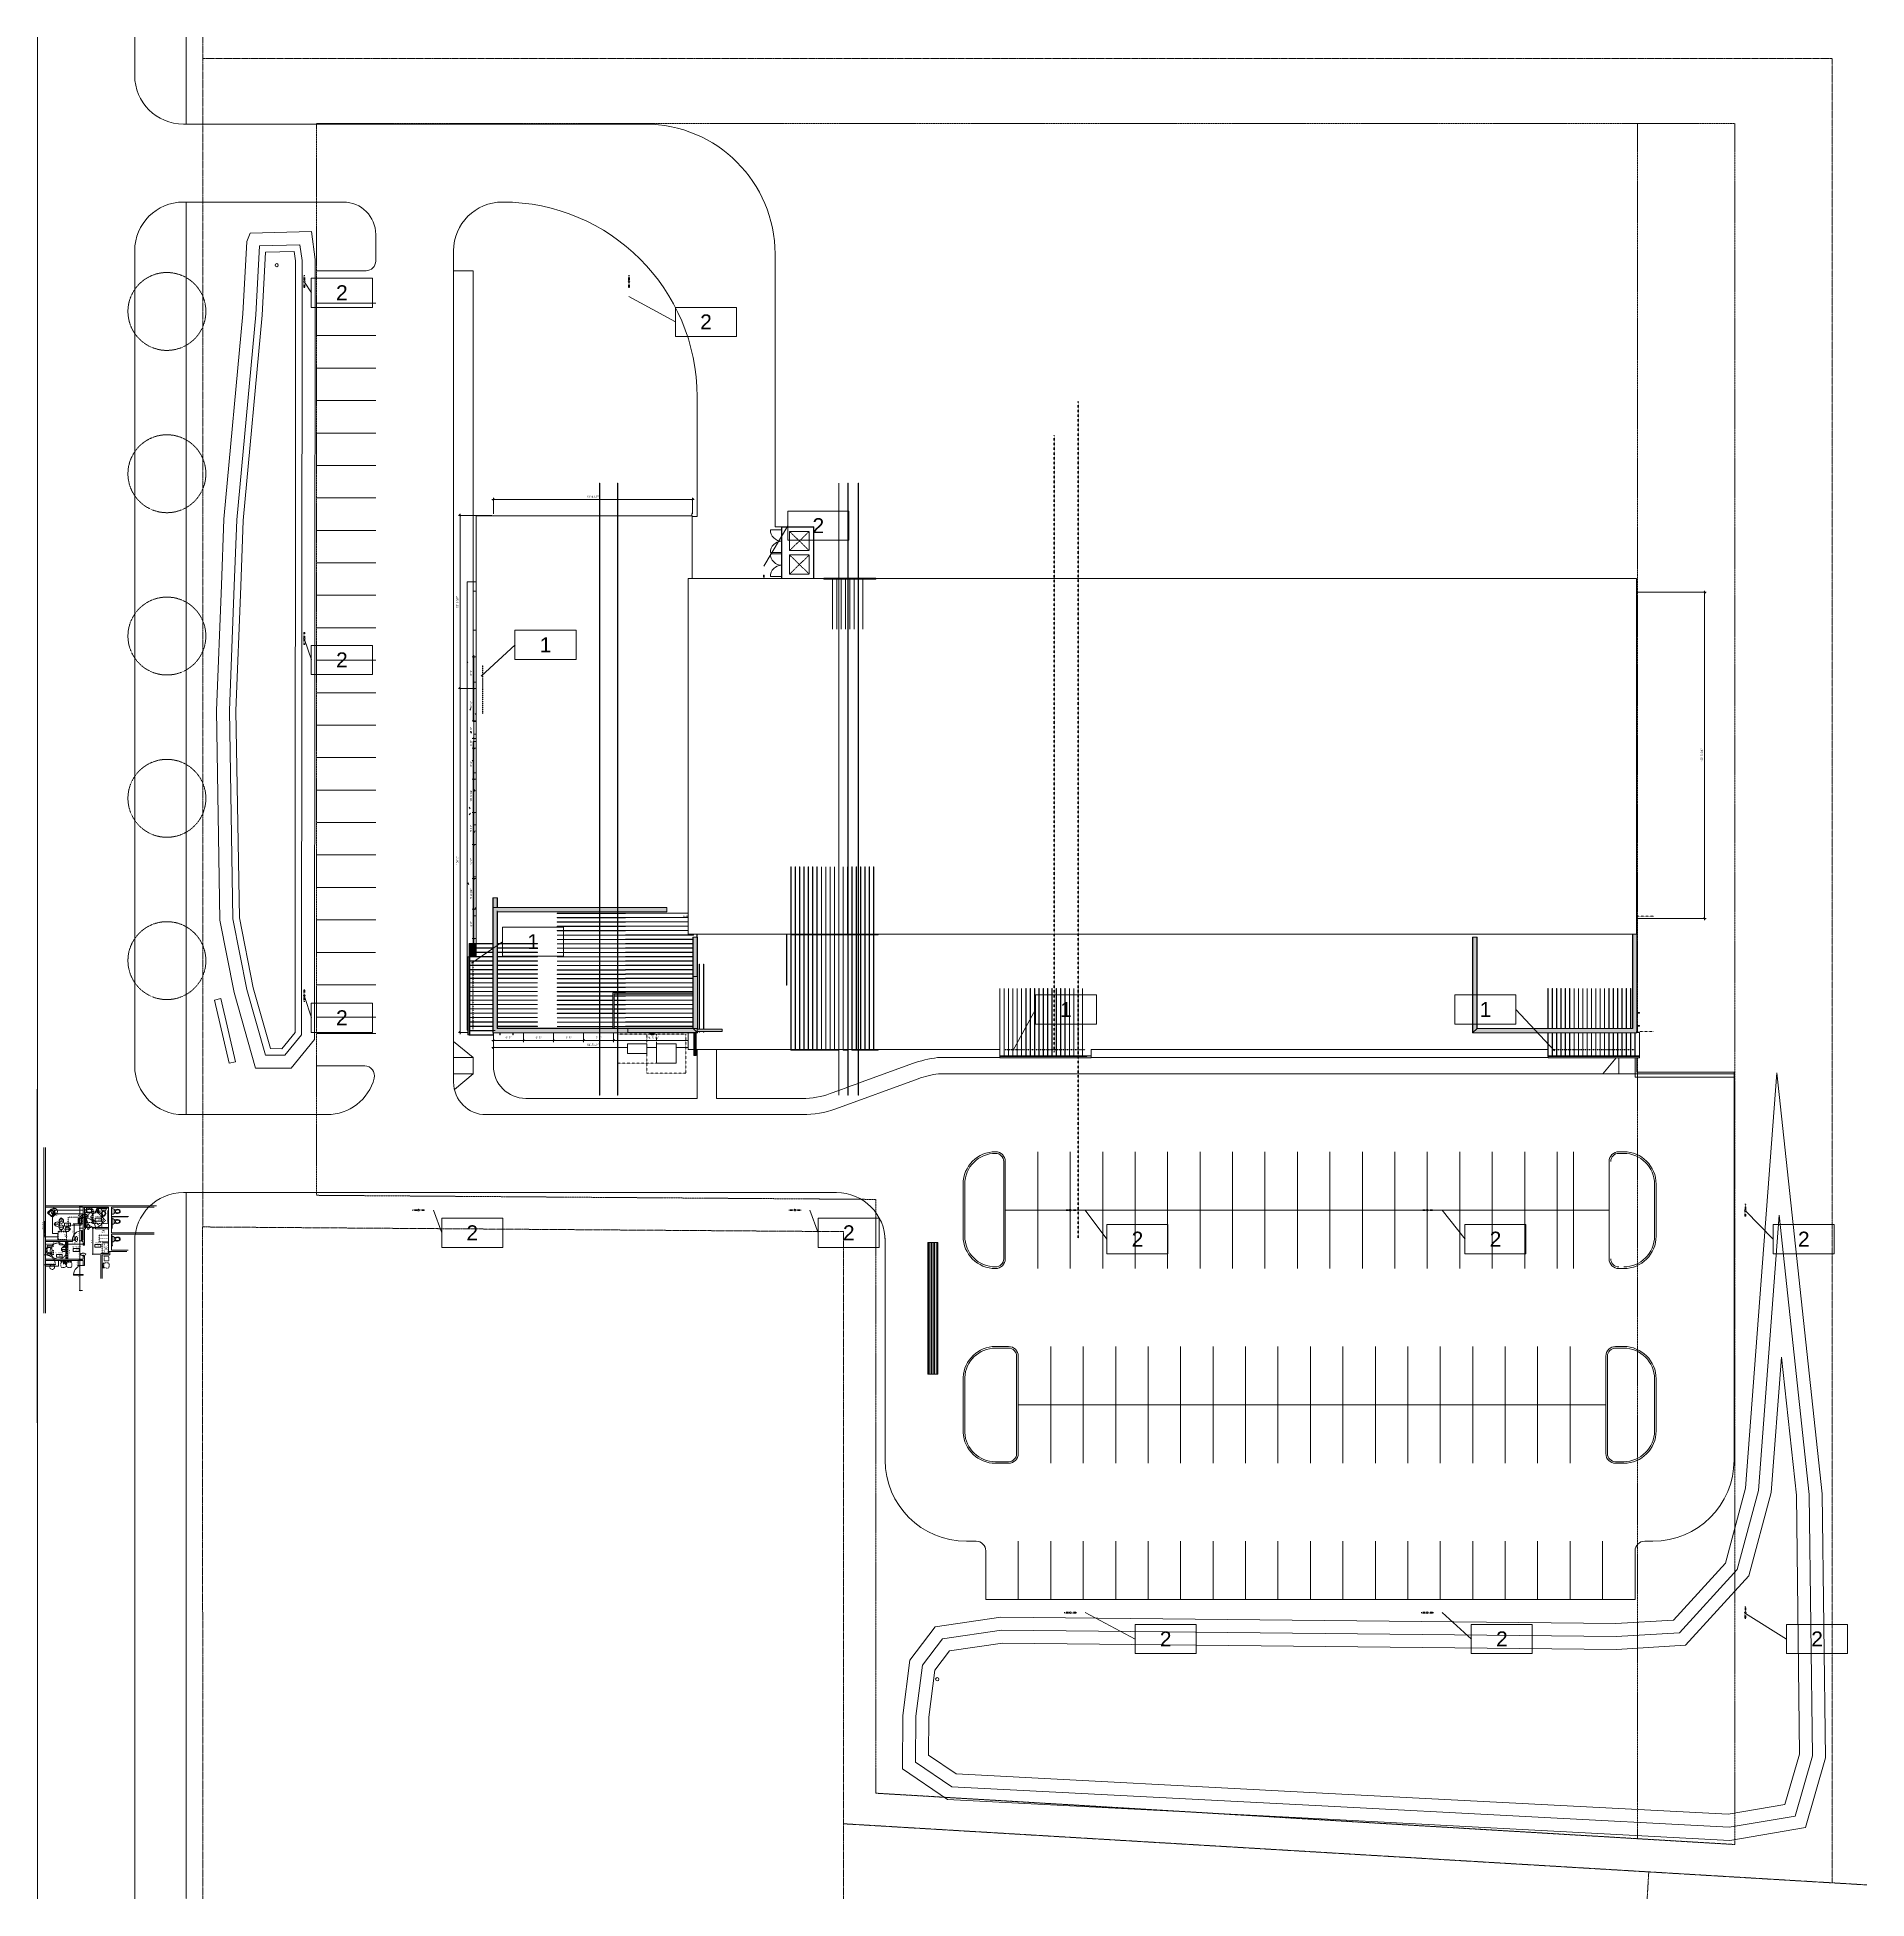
# Model space of a CAD drawing. Header units: inches. Extents: x 3 to 119514, y -26002 to 104775.
# Drawn here: x 20372 to 27135, y -26002 to -19120 of the extents above; entities that cross this region are included whole.
import ezdxf

# ---------------------------------------------------------------- set-up
doc = ezdxf.new("R2010")
doc.units = ezdxf.units.IN
doc.header["$MEASUREMENT"] = 0
for name, pattern in [('Center 1_4_', [0.53125, 0.25, -0.09375, 0.09375, -0.09375]), ('Dash', [0.25, 0.125, -0.125]), ('Dash 1_16_', [0.125, 0.0625, -0.0625]), ('Dash_2_', [0.25, 0.125, -0.125]), ('Hidden', [0.28125, 0.1875, -0.09375]), ('Hidden 1_8_', [0.1875, 0.125, -0.0625]), ('IMPORT-DASHED2', [0.1875, 0.125, -0.0625]), ('IMPORT-HIDDEN _6_', [0.1875, 0.125, -0.0625]), ('IMPORT-HIDDEN2 _3_', [0.09375, 0.0625, -0.03125])]:
    doc.linetypes.add(name, pattern=pattern)
doc.layers.get('DEFPOINTS').update_dxf_attribs({"lineweight": 9})
for name, color, linetype, lineweight in [('15xx-Jefferson-REHAB-pr5_dwg', 8, 'Continuous', 9), ('A-ANNO-MATC', 214, 'Dash', 140), ('A-CABINET-LOWER', 7, 'Continuous', 9), ('A-CABINET-UNDER', 7, 'IMPORT-HIDDEN2 _3_', 9), ('A-CABINET-UPPER', 7, 'IMPORT-DASHED2', 9), ('A-DETL', 90, 'Continuous', 9), ('A-DETL-HDLN', 90, 'Hidden 1_8_', 9), ('A-DIM', 7, 'Continuous', 9), ('A-DOOR', 31, 'Continuous', 9), ('A-DOOR-NOTE', 7, 'Continuous', 9), ('A-DOOR-SYM', 7, 'Continuous', 9), ('A-ETAG-NOTE', 7, 'Continuous', 9), ('A-ETAG-SYM', 7, 'Continuous', 9), ('A-Exist-Wall', 7, 'Continuous', 9), ('A-FLR-CLEAR', 7, 'IMPORT-HIDDEN2 _3_', 9), ('A-FURN', 7, 'IMPORT-HIDDEN2 _3_', 9), ('A-GENM', 13, 'Continuous', 9), ('A-Header', 7, 'IMPORT-HIDDEN _6_', 9), ('A-PLBG-FIXT', 7, 'Continuous', 9), ('A-PROP-SBCK', 71, 'Hidden', 15), ('A-ROOF', 132, 'Continuous', 9), ('A-ROOF-OTLN', 132, 'Continuous', 9), ('A-ROOM-NOTE', 7, 'Continuous', 9), ('A-ROOM-SYM', 7, 'Continuous', 9), ('A-SILL', 7, 'Continuous', 9), ('A-TEXT-8', 7, 'Continuous', 9), ('A-WALL', 113, 'Continuous', 9), ('BMP', 80, 'Continuous', 9), ('Conc', 7, 'Continuous', 9), ('D-DEMO', 7, 'IMPORT-HIDDEN2 _3_', 9), ('DIM', 7, 'Continuous', 9), ('E-ELEC-EQPM', 71, 'Continuous', 9), ('E-LITE-EQPM', 33, 'Continuous', 9), ('E-LITE-EQPM-HDLN', 30, 'Dash', 9), ('E-LITE-EQPM-IDEN', 33, 'Continuous', 9), ('EOP-EX', 125, 'Continuous', 9), ('EOP-PR', 4, 'Continuous', 9), ('I-WALL', 2, 'Continuous', 9), ('L-SITE-WALL', 31, 'Continuous', 9), ('P-Flor-Fixt', 7, 'Continuous', 9), ('P-SANR-FIXT', 6, 'Continuous', 9), ('PAINT', 190, 'Continuous', 9), ('PROP', 3, 'Center 1_4_', 9)]:
    doc.layers.add(name, color=color, linetype=linetype, lineweight=lineweight)
doc.styles.add('Arial', font='arial.ttf', dxfattribs={"height": 7.5})
doc.styles.add('Arial_1', font='arial.ttf', dxfattribs={"height": 3.75})
doc.styles.add('Arial_2', font='arial.ttf', dxfattribs={"height": 4})
doc.styles.add('Arial_3', font='arial.ttf', dxfattribs={"height": 3.808})
doc.styles.add('Arial_4', font='arial.ttf', dxfattribs={"height": 4.8114})
doc.styles.add('Arial_5', font='arial.ttf', dxfattribs={"height": 4.510688})
doc.styles.add('Arial_6', font='arial.ttf', dxfattribs={"height": 3.99})
doc.styles.add('Arial_7', font='arial.ttf', dxfattribs={"height": 55.323728})
doc.styles.add('simplex', font='simplex_.ttf', dxfattribs={"height": 3})
pattern_1 = [(270, (0, 0), (-8, -5e-16), [])]

# ---------------------------------------------------------------- blocks, each defined once
blk = doc.blocks.new('Generic Models 1 - Generic Models 2-339129-Site Lighting Plan')
at = {"layer": 'A-GENM'}
for points in [[(23660, -22862.2), (23660, -22375.9), (23658.9, -22375.9), (23658.9, -22862.2)], [(23660, -22862.1), (23661.2, -22862.1), (23661.2, -22375.8), (23660, -22375.9)], [(23661.2, -22862.1), (23662.1, -22862), (23662.1, -22375.7), (23661.2, -22375.8), (23661.2, -22862)], [(23662.1, -22862), (23663.3, -22861.9), (23663.3, -22375.7), (23662.1, -22375.7), (23662.1, -22862)], [(23663.3, -22862), (23671.1, -22862), (23671.1, -22375.7), (23663.3, -22375.7), (23663.3, -22861.4)], [(23673.3, -22862), (23673.3, -22375.7), (23671.3, -22375.7), (23671.3, -22862)], [(23673.5, -22862), (23681.3, -22862), (23681.3, -22375.7), (23673.5, -22375.7), (23673.5, -22861.4)], [(23683.5, -22862), (23683.5, -22375.7), (23681.5, -22375.7), (23681.5, -22862)], [(23683.7, -22862), (23691.6, -22862), (23691.6, -22375.7), (23683.7, -22375.7), (23683.7, -22861.8)], [(23692.9, -22862), (23692.9, -22375.7), (23691.6, -22375.7), (23691.6, -22862)], [(23693.7, -22862.1), (23693.7, -22375.8), (23692.9, -22375.7), (23692.9, -22862)], [(23694.3, -22862.1), (23694.3, -22375.9), (23693.7, -22375.8), (23693.7, -22862.1)], [(23695, -22862.2), (23695, -22375.9), (23694.3, -22375.9), (23694.3, -22862.2)], [(23673.3, -22862), (23673.5, -22862), (23673.3, -22862)], [(23683.5, -22862), (23683.7, -22862), (23683.5, -22862)]]:
    blk.add_hatch(color=8, dxfattribs=at).paths.add_polyline_path(points, flags=0)
at = {"layer": 'A-GENM', "color": 253}
for p, q in [((23658.9, -22375.9), (23660, -22375.9)), ((23658.9, -22375.9), (23658.9, -22862.2)), ((23660, -22375.9), (23659, -22375.8)), ((23659, -22375.8), (23659.2, -22375.8)), ((23660, -22375.9), (23660, -22375.8)), ((23660, -22375.8), (23661.2, -22375.8)), ((23661.1, -22375.8), (23660, -22375.8)), ((23660, -22375.8), (23660, -22375.9)), ((23660, -22375.9), (23660, -22862.2)), ((23662, -22375.7), (23661.1, -22375.8)), ((23661.2, -22375.8), (23662.1, -22375.7)), ((23661.2, -22375.8), (23661.2, -22862.1)), ((23663.3, -22375.7), (23662, -22375.7)), ((23662.1, -22375.7), (23663.3, -22375.7)), ((23662.1, -22375.7), (23662.1, -22862)), ((23663.3, -22375.7), (23671.1, -22375.7)), ((23671.2, -22375.7), (23663.3, -22375.7)), ((23663.3, -22375.7), (23663.3, -22862)), ((23671.1, -22375.7), (23671.3, -22375.7)), ((23671.1, -22375.7), (23671.1, -22862)), ((23671.3, -22375.7), (23673.3, -22375.7)), ((23673.3, -22375.7), (23671.3, -22375.7)), ((23671.3, -22375.7), (23671.3, -22862)), ((23673.3, -22375.7), (23673.5, -22375.7)), ((23673.3, -22375.7), (23673.3, -22862)), ((23673.5, -22375.7), (23681.3, -22375.7)), ((23681.3, -22375.7), (23673.5, -22375.7)), ((23673.5, -22375.7), (23673.5, -22862)), ((23681.3, -22375.7), (23681.5, -22375.7)), ((23681.3, -22375.7), (23681.3, -22862)), ((23681.5, -22375.7), (23683.5, -22375.7)), ((23683.5, -22375.7), (23681.5, -22375.7)), ((23681.5, -22375.7), (23681.5, -22862)), ((23683.5, -22375.7), (23683.7, -22375.7)), ((23683.5, -22375.7), (23683.5, -22862)), ((23691.6, -22375.7), (23683.6, -22375.7)), ((23683.7, -22375.7), (23691.6, -22375.7)), ((23683.7, -22375.7), (23683.7, -22862)), ((23691.6, -22375.7), (23692.9, -22375.7)), ((23692.9, -22375.7), (23691.6, -22375.7)), ((23691.6, -22375.7), (23691.6, -22862)), ((23692.9, -22375.7), (23693.7, -22375.8)), ((23693.8, -22375.8), (23692.9, -22375.7)), ((23692.9, -22375.7), (23692.9, -22862)), ((23693.7, -22375.8), (23694.9, -22375.8)), ((23693.7, -22375.8), (23693.7, -22862.1)), ((23695, -22375.8), (23693.8, -22375.8)), ((23694.9, -22375.8), (23694.3, -22375.8)), ((23694.3, -22375.9), (23695, -22375.9)), ((23694.3, -22375.9), (23694.3, -22862.2)), ((23694.9, -22375.8), (23694.9, -22375.8)), ((23695, -22375.9), (23695, -22375.8)), ((23695, -22375.9), (23695, -22862.2)), ((23660, -22862.2), (23658.9, -22862.2)), ((23661.2, -22862.1), (23660, -22862.1)), ((23662.1, -22862), (23661.2, -22862.1)), ((23663.3, -22862), (23662.1, -22862)), ((23671.1, -22862), (23663.3, -22862)), ((23671.3, -22862), (23671.1, -22862)), ((23673.3, -22862), (23671.3, -22862)), ((23673.5, -22862), (23673.3, -22862)), ((23681.3, -22862), (23673.5, -22862)), ((23681.5, -22862), (23681.3, -22862)), ((23683.5, -22862), (23681.5, -22862)), ((23683.7, -22862), (23683.5, -22862)), ((23691.6, -22862), (23683.7, -22862)), ((23692.9, -22862), (23691.6, -22862)), ((23693.7, -22862.1), (23692.9, -22862)), ((23694.3, -22862.1), (23693.7, -22862.1)), ((23695, -22862.2), (23694.3, -22862.2))]:
    blk.add_line(p, q, dxfattribs=at)
blk = doc.blocks.new('Generic Models 7 - Generic Models 4-339926-Site Lighting Plan')
at = {"layer": 'A-GENM'}
for p, q in [((23407.7, -20768.7), (23406.7, -20768.7)), ((23406.7, -20768.7), (23406.7, -23030.7)), ((23407.7, -23030.7), (23407.7, -20768.7)), ((23406.7, -23030.7), (23407.7, -23030.7))]:
    blk.add_line(p, q, dxfattribs=at)
blk = doc.blocks.new('Generic Models 7_Generic Models 1_6_Generic Models 1_6 _ Generic Models 7_Generic Models 1_337419_3 - Generic Models 7_Generic Models 1_6_Generic Models 1_6 _ Generic Models 7_Generic Models 1_337419_312901-367661-Site Lighting Plan')
at = {"layer": 'A-GENM'}
h = blk.add_hatch(dxfattribs=at)
h.set_pattern_fill('FP_2', color=256, style=0, pattern_type=2)
h.set_pattern_definition([(0, (0, 0), (192, 48), [7.92, -136.08, 7.92, -136.08, -768]), (0, (0, 0), (192, 48), [-288, 7.92, -280.08, 7.92, -136.08, -336]), (0, (0, 0), (192, 48), [-720, 7.92, -88.08, 7.92, -232.08]), (120, (72, 24), (-137.56922, 142.27688), [7.92, -136.08, 7.92, -136.08, -768]), (120, (72, 24), (-137.56922, 142.27688), [-288, 7.92, -280.08, 7.92, -136.08, -336]), (120, (72, 24), (-137.56922, 142.27688), [-720, 7.92, -88.08, 7.92, -232.08]), (240, (96, 120), (-54.43078, -190.27688), [7.92, -136.08, 7.92, -136.08, -768]), (240, (96, 120), (-54.43078, -190.27688), [-288, 7.92, -280.08, 7.92, -136.08, -336]), (240, (96, 120), (-54.43078, -190.27688), [-720, 7.92, -88.08, 7.92, -232.08])])
h.paths.add_polyline_path([(21963.3, -22790.3), (21963.6, -22519.1), (21969, -22519.1), (21969, -22470.3), (21994.9, -22470.3), (21994.9, -21132.8), (21961, -21132.8), (21961, -22790.3)], flags=0)
h.paths.add_polyline_path([(22810.7, -22446.7), (22811.1, -22446.7), (22811.1, -22435.8), (22810.7, -22435.8)], flags=0)
at = {"layer": 'A-GENM', "color": 253}
for p, q in [((21961, -22790.3), (21961, -21132.8)), ((21994.9, -21132.8), (21961, -21132.8)), ((21961, -22790.3), (21963.4, -22790.3))]:
    blk.add_line(p, q, dxfattribs=at)
blk = doc.blocks.new('Generic Models 7_Generic Models 1_337419_Generic Models 1_337419 _ Generic Models 7_Generic Models 1_337419_24 - Generic Models 7_Generic Models 1_337419_Generic Models 1_337419 _ Generic Models 7_Generic Models 1_337419_301336-394035-Site Lighting Plan')
at = {"layer": 'A-GENM'}
h = blk.add_hatch(color=254, dxfattribs=at)
h.paths.add_polyline_path([(23577, -21120.5), (23610, -21120.5), (23610, -21119.9), (23577, -21119.9)], flags=0)
h.paths.add_polyline_path([(23528.1, -21120.5), (23576, -21120.5), (23576, -21119.9), (23521, -21119.9), (23521, -21120.5)], flags=0)
h.paths.add_polyline_path([(23713, -21120.5), (23713, -21119.9), (23649, -21119.9), (23649, -21120.5)], flags=0)
h.paths.add_polyline_path([(23648, -21120.5), (23648, -21119.9), (23611, -21119.9), (23611, -21120.5)], flags=0)
h = blk.add_hatch(color=254, dxfattribs=at)
h.paths.add_polyline_path([(23577, -21122.9), (23610, -21122.9), (23610, -21120.5), (23577, -21120.5)], flags=0)
h.paths.add_polyline_path([(23528.1, -21122.9), (23576, -21122.9), (23576, -21120.5), (23521, -21120.5), (23521, -21122.9)], flags=0)
h.paths.add_polyline_path([(23713, -21122.9), (23713, -21120.5), (23649, -21120.5), (23649, -21122.9)], flags=0)
h.paths.add_polyline_path([(23648, -21122.9), (23648, -21120.5), (23611, -21120.5), (23611, -21122.9)], flags=0)
at = {"layer": 'A-GENM', "color": 253}
for p, q in [((23521, -21120.5), (23521, -21119.9)), ((23576, -21119.9), (23521, -21119.9)), ((23521, -21122.9), (23521, -21120.5)), ((23576, -21120.5), (23521, -21120.5)), ((23576, -21122.9), (23521, -21122.9)), ((23610, -21119.9), (23577, -21119.9)), ((23610, -21120.5), (23577, -21120.5)), ((23610, -21122.9), (23577, -21122.9)), ((23648, -21119.9), (23611, -21119.9)), ((23648, -21120.5), (23611, -21120.5)), ((23648, -21122.9), (23611, -21122.9)), ((23713, -21119.9), (23649, -21119.9)), ((23713, -21120.5), (23649, -21120.5)), ((23713, -21122.9), (23649, -21122.9)), ((23713, -21119.9), (23713, -21120.5)), ((23713, -21120.5), (23713, -21122.9))]:
    blk.add_line(p, q, dxfattribs=at)
blk = doc.blocks.new('Generic Models 7_Generic Models 1_5_Generic Models 1_5 _ Generic Models 7_Generic Models 1_337419_4 - Generic Models 7_Generic Models 1_5_Generic Models 1_5 _ Generic Models 7_Generic Models 1_337419_311462-413252-Site Lighting Plan')
at = {"layer": 'A-GENM'}
h = blk.add_hatch(color=254, dxfattribs=at)
h.paths.add_polyline_path([(22518, -22801), (22555, -22801), (22555, -22800.6), (22518, -22800.6)], flags=0)
h.paths.add_polyline_path([(22458.8, -22801), (22517, -22801), (22517, -22800.6), (22458.8, -22800.6)], flags=0)
at = {"layer": 'A-GENM', "color": 253}
for p, q in [((22458.8, -22801), (22458.8, -22800.6)), ((22458.8, -22801), (22517, -22801)), ((22518, -22801), (22555, -22801)), ((22555, -22800.6), (22555, -22801))]:
    blk.add_line(p, q, dxfattribs=at)
blk = doc.blocks.new('Generic Models 7_Generic Models 1_5_Generic Models 1_5 _ Generic Models 7_Generic Models 1_337419_7 - Generic Models 7_Generic Models 1_5_Generic Models 1_5 _ Generic Models 7_Generic Models 1_337419_311462-415298-Site Lighting Plan')
at = {"layer": 'A-GENM'}
h = blk.add_hatch(color=10, dxfattribs=at)
h.paths.add_polyline_path([(22538.5, -22802.1), (22555, -22802.1), (22555, -22786.6), (22518, -22786.6), (22518, -22802.1)], flags=0)
h.paths.add_polyline_path([(22056.8, -22802.1), (22450, -22802.1), (22450, -22786.6), (22072.3, -22786.6), (22064.9, -22794), (22062, -22794), (22056.8, -22799.2)], flags=0)
h.paths.add_polyline_path([(22517, -22802.1), (22517, -22786.6), (22451, -22786.6), (22451, -22802.1)], flags=0)
h = blk.add_hatch(color=10, dxfattribs=at)
h.paths.add_polyline_path([(22555, -22802.6), (22555, -22802.1), (22518, -22802.1), (22518, -22802.6), (22538.5, -22802.6)], flags=0)
h.paths.add_polyline_path([(22056.8, -22802.6), (22450, -22802.6), (22450, -22802.1), (22056.8, -22802.1)], flags=0)
h.paths.add_polyline_path([(22451, -22802.6), (22517, -22802.6), (22517, -22802.1), (22451, -22802.1)], flags=0)
at = {"layer": 'A-GENM', "color": 253}
for p, q in [((22056.8, -22802.1), (22056.8, -22799.2)), ((22056.8, -22802.6), (22056.8, -22802.1)), ((22056.8, -22802.1), (22450, -22802.1)), ((22056.8, -22802.6), (22450, -22802.6)), ((22072.3, -22786.6), (22450, -22786.6)), ((22451, -22786.6), (22517, -22786.6)), ((22451, -22802.1), (22517, -22802.1)), ((22451, -22802.6), (22517, -22802.6)), ((22518, -22786.6), (22555, -22786.6)), ((22518, -22802.1), (22555, -22802.1)), ((22518, -22802.6), (22555, -22802.6)), ((22555, -22786.6), (22555, -22802.1)), ((22555, -22802.1), (22555, -22802.6))]:
    blk.add_line(p, q, dxfattribs=at)
blk = doc.blocks.new('Generic Models 2 - Generic Models 4-422834-Site Lighting Plan')
at = {"layer": 'A-GENM'}
for p, q in [((23369.7, -20768.7), (23368.7, -20768.7)), ((23368.7, -20768.7), (23368.7, -23030.7)), ((23369.7, -23030.7), (23369.7, -20768.7)), ((23368.7, -23030.7), (23369.7, -23030.7))]:
    blk.add_line(p, q, dxfattribs=at)
blk = doc.blocks.new('Generic Models 3 - Generic Models 4-422876-Site Lighting Plan')
at = {"layer": 'A-GENM'}
for p, q in [((23335.7, -20768.7), (23334.7, -20768.7)), ((23334.7, -20768.7), (23334.7, -23030.7)), ((23335.7, -23030.7), (23335.7, -20768.7)), ((23334.7, -23030.7), (23335.7, -23030.7))]:
    blk.add_line(p, q, dxfattribs=at)
blk = doc.blocks.new('Generic Models 5 - Generic Models 4-422911-Site Lighting Plan')
at = {"layer": 'A-GENM'}
for p, q in [((22518, -20768.7), (22517, -20768.7)), ((22517, -20768.7), (22517, -23030.7)), ((22518, -23030.7), (22518, -20768.7)), ((22517, -23030.7), (22518, -23030.7))]:
    blk.add_line(p, q, dxfattribs=at)
blk = doc.blocks.new('Generic Models 6 - Generic Models 4-422932-Site Lighting Plan')
at = {"layer": 'A-GENM'}
for p, q in [((22451, -20768.7), (22450, -20768.7)), ((22450, -20768.7), (22450, -23030.7)), ((22451, -23030.7), (22451, -20768.7)), ((22450, -23030.7), (22451, -23030.7))]:
    blk.add_line(p, q, dxfattribs=at)
blk = doc.blocks.new('Generic Models 2_Generic Models 2_310765_Generic Models 2_310765 _ Generic Models 2_Generic Models 2_310765_8 - Generic Models 2_Generic Models 2_310765_Generic Models 2_310765 _ Generic Models 2_Generic Models 2_310765_300385-465094-Site Lighting Plan')
at = {"layer": 'A-GENM'}
for points in [[(23552.6, -21307.9), (23553.3, -21307.9), (23553.3, -21122.9), (23552.6, -21122.9), (23552.6, -21270.5)], [(23568.6, -21307.9), (23569.3, -21307.9), (23569.3, -21122.9), (23568.6, -21122.9), (23568.6, -21270.5)], [(23584.6, -21307.9), (23585.3, -21307.9), (23585.3, -21122.9), (23584.6, -21122.9), (23584.6, -21270.5)], [(23600.6, -21307.9), (23601.3, -21307.9), (23601.3, -21122.9), (23600.6, -21122.9), (23600.6, -21270.5)], [(23616.6, -21307.9), (23617.3, -21307.9), (23617.3, -21122.9), (23616.6, -21122.9), (23616.6, -21270.5)], [(23632.6, -21307.9), (23633.3, -21307.9), (23633.3, -21122.9), (23632.6, -21122.9), (23632.6, -21270.5)], [(23649, -21307.9), (23649.3, -21307.9), (23649.3, -21122.9), (23649, -21122.9), (23649, -21270.5)], [(23664.6, -21307.9), (23665.3, -21307.9), (23665.3, -21122.9), (23664.6, -21122.9), (23664.6, -21270.5)]]:
    blk.add_hatch(color=10, dxfattribs=at).paths.add_polyline_path(points, flags=0)
at = {"layer": 'A-GENM', "color": 253}
for p, q in [((23552.6, -21307.9), (23552.6, -21122.9)), ((23553.3, -21307.9), (23553.3, -21122.9)), ((23568.6, -21307.9), (23568.6, -21122.9)), ((23569.3, -21307.9), (23569.3, -21122.9)), ((23584.6, -21307.9), (23584.6, -21122.9)), ((23585.3, -21307.9), (23585.3, -21122.9)), ((23600.6, -21307.9), (23600.6, -21122.9)), ((23601.3, -21307.9), (23601.3, -21122.9)), ((23616.6, -21307.9), (23616.6, -21122.9)), ((23617.3, -21307.9), (23617.3, -21122.9)), ((23632.6, -21307.9), (23632.6, -21122.9)), ((23633.3, -21307.9), (23633.3, -21122.9)), ((23649.3, -21307.9), (23649.3, -21122.9)), ((23664.6, -21307.9), (23664.6, -21122.9)), ((23665.3, -21307.9), (23665.3, -21122.9)), ((23553.3, -21307.9), (23552.6, -21307.9)), ((23569.3, -21307.9), (23568.6, -21307.9)), ((23585.3, -21307.9), (23584.6, -21307.9)), ((23601.3, -21307.9), (23600.6, -21307.9)), ((23617.3, -21307.9), (23616.6, -21307.9)), ((23633.3, -21307.9), (23632.6, -21307.9)), ((23649.3, -21307.9), (23649, -21307.9)), ((23665.3, -21307.9), (23664.6, -21307.9))]:
    blk.add_line(p, q, dxfattribs=at)
blk = doc.blocks.new('Generic Models 2_Generic Models 2_310765_Generic Models 2_310765 _ Generic Models 2_Generic Models 2_310765_28 - Generic Models 2_Generic Models 2_310765_Generic Models 2_310765 _ Generic Models 2_Generic Models 2_310765_300385-496498-Site Lighting Plan')
at = {"layer": 'A-GENM'}
blk.add_hatch(color=10, dxfattribs=at).paths.add_polyline_path([(23432, -22624), (23431.8, -22438.4), (23431.3, -22438.4), (23431.3, -22624)], flags=0)
at = {"layer": 'A-GENM', "color": 253}
for p, q in [((23431.3, -22624), (23431.3, -22438.4)), ((23432, -22624), (23432, -22438.4)), ((23432, -22624), (23431.3, -22624))]:
    blk.add_line(p, q, dxfattribs=at)
blk = doc.blocks.new('Generic Models 2_Generic Models 2_310765_Generic Models 2_310765 _ Generic Models 2_Generic Models 2_310765_29 - Generic Models 2_Generic Models 2_310765_Generic Models 2_310765 _ Generic Models 2_Generic Models 2_310765_300385-496523-Site Lighting Plan')
at = {"layer": 'A-GENM'}
blk.add_hatch(color=10, dxfattribs=at).paths.add_polyline_path([(23448.1, -22624), (23447.9, -22438.4), (23447.4, -22438.4), (23447.4, -22624)], flags=0)
at = {"layer": 'A-GENM', "color": 253}
for p, q in [((23447.4, -22624), (23447.4, -22438.4)), ((23448.1, -22624), (23448.1, -22438.4)), ((23448.1, -22624), (23447.4, -22624))]:
    blk.add_line(p, q, dxfattribs=at)
blk = doc.blocks.new('Generic Models 2_Generic Models 2_310765_Generic Models 2_310765 _ Generic Models 2_Generic Models 2_310765_30 - Generic Models 2_Generic Models 2_310765_Generic Models 2_310765 _ Generic Models 2_Generic Models 2_310765_300385-496548-Site Lighting Plan')
at = {"layer": 'A-GENM'}
blk.add_hatch(color=10, dxfattribs=at).paths.add_polyline_path([(23464.2, -22624), (23464, -22438.4), (23463.5, -22438.4), (23463.5, -22624)], flags=0)
at = {"layer": 'A-GENM', "color": 253}
for p, q in [((23463.5, -22624), (23463.5, -22438.4)), ((23464.2, -22624), (23464.2, -22438.4)), ((23464.2, -22624), (23463.5, -22624))]:
    blk.add_line(p, q, dxfattribs=at)
blk = doc.blocks.new('Generic Models 2_Generic Models 2_310765_Generic Models 2_310765 _ Generic Models 2_Generic Models 2_310765_31 - Generic Models 2_Generic Models 2_310765_Generic Models 2_310765 _ Generic Models 2_Generic Models 2_310765_300385-496574-Site Lighting Plan')
at = {"layer": 'A-GENM'}
blk.add_hatch(color=10, dxfattribs=at).paths.add_polyline_path([(23383.8, -22624), (23383.6, -22438.4), (23383.1, -22438.4), (23383.1, -22624)], flags=0)
at = {"layer": 'A-GENM', "color": 253}
for p, q in [((23383.1, -22624), (23383.1, -22438.4)), ((23383.8, -22624), (23383.8, -22438.4)), ((23383.8, -22624), (23383.1, -22624))]:
    blk.add_line(p, q, dxfattribs=at)
blk = doc.blocks.new('Generic Models 2_Generic Models 2_310765_Generic Models 2_310765 _ Generic Models 2_Generic Models 2_310765_32 - Generic Models 2_Generic Models 2_310765_Generic Models 2_310765 _ Generic Models 2_Generic Models 2_310765_300385-496599-Site Lighting Plan')
at = {"layer": 'A-GENM'}
blk.add_hatch(color=10, dxfattribs=at).paths.add_polyline_path([(23399.9, -22624), (23399.7, -22438.4), (23399.2, -22438.4), (23399.2, -22624)], flags=0)
at = {"layer": 'A-GENM', "color": 253}
for p, q in [((23399.2, -22624), (23399.2, -22438.4)), ((23399.9, -22624), (23399.9, -22438.4)), ((23399.9, -22624), (23399.2, -22624))]:
    blk.add_line(p, q, dxfattribs=at)
blk = doc.blocks.new('Generic Models 2_Generic Models 2_310765_Generic Models 2_310765 _ Generic Models 2_Generic Models 2_310765_33 - Generic Models 2_Generic Models 2_310765_Generic Models 2_310765 _ Generic Models 2_Generic Models 2_310765_300385-496624-Site Lighting Plan')
at = {"layer": 'A-GENM'}
blk.add_hatch(color=10, dxfattribs=at).paths.add_polyline_path([(23415.9, -22624), (23415.7, -22438.4), (23415.3, -22438.4), (23415.3, -22624)], flags=0)
at = {"layer": 'A-GENM', "color": 253}
for p, q in [((23415.3, -22624), (23415.3, -22438.4)), ((23415.9, -22624), (23415.9, -22438.4)), ((23415.9, -22624), (23415.3, -22624))]:
    blk.add_line(p, q, dxfattribs=at)
blk = doc.blocks.new('Generic Models 2_Generic Models 2_310765_Generic Models 2_310765 _ Generic Models 2_Generic Models 2_310765_35 - Generic Models 2_Generic Models 2_310765_Generic Models 2_310765 _ Generic Models 2_Generic Models 2_310765_300385-496675-Site Lighting Plan')
at = {"layer": 'A-GENM'}
blk.add_hatch(color=10, dxfattribs=at).paths.add_polyline_path([(23351.6, -22624), (23351.4, -22438.4), (23350.9, -22438.4), (23350.9, -22624)], flags=0)
at = {"layer": 'A-GENM', "color": 253}
for p, q in [((23350.9, -22624), (23350.9, -22438.4)), ((23351.6, -22624), (23351.6, -22438.4)), ((23351.6, -22624), (23350.9, -22624))]:
    blk.add_line(p, q, dxfattribs=at)
blk = doc.blocks.new('Generic Models 2_Generic Models 2_310765_Generic Models 2_310765 _ Generic Models 2_Generic Models 2_310765_37 - Generic Models 2_Generic Models 2_310765_Generic Models 2_310765 _ Generic Models 2_Generic Models 2_310765_300385-496726-Site Lighting Plan')
at = {"layer": 'A-GENM'}
blk.add_hatch(color=10, dxfattribs=at).paths.add_polyline_path([(23286.8, -22624), (23287.3, -22624), (23287.1, -22438.4), (23286.6, -22438.4), (23286.6, -22624)], flags=0)
at = {"layer": 'A-GENM', "color": 253}
for p, q in [((23286.6, -22624), (23286.6, -22438.4)), ((23287.3, -22624), (23287.3, -22438.4)), ((23287.3, -22624), (23286.6, -22624))]:
    blk.add_line(p, q, dxfattribs=at)
blk = doc.blocks.new('Generic Models 2_Generic Models 2_310765_Generic Models 2_310765 _ Generic Models 2_Generic Models 2_310765_38 - Generic Models 2_Generic Models 2_310765_Generic Models 2_310765 _ Generic Models 2_Generic Models 2_310765_300385-496751-Site Lighting Plan')
at = {"layer": 'A-GENM'}
blk.add_hatch(color=10, dxfattribs=at).paths.add_polyline_path([(23303.4, -22624), (23303.2, -22438.4), (23302.7, -22438.4), (23302.7, -22624)], flags=0)
at = {"layer": 'A-GENM', "color": 253}
for p, q in [((23302.7, -22624), (23302.7, -22438.4)), ((23303.4, -22624), (23303.4, -22438.4)), ((23303.4, -22624), (23302.7, -22624))]:
    blk.add_line(p, q, dxfattribs=at)
blk = doc.blocks.new('Generic Models 2_Generic Models 2_310765_Generic Models 2_310765 _ Generic Models 2_Generic Models 2_310765_39 - Generic Models 2_Generic Models 2_310765_Generic Models 2_310765 _ Generic Models 2_Generic Models 2_310765_300385-496776-Site Lighting Plan')
at = {"layer": 'A-GENM'}
blk.add_hatch(color=10, dxfattribs=at).paths.add_polyline_path([(23319.4, -22624), (23319.2, -22438.4), (23318.8, -22438.4), (23318.8, -22624)], flags=0)
at = {"layer": 'A-GENM', "color": 253}
for p, q in [((23318.8, -22624), (23318.8, -22438.4)), ((23319.4, -22624), (23319.4, -22438.4)), ((23319.4, -22624), (23318.8, -22624))]:
    blk.add_line(p, q, dxfattribs=at)
blk = doc.blocks.new('Generic Models _hting Plan0')
at = {"layer": 'A-GENM'}
h = blk.add_hatch(color=10, dxfattribs=at)
h.paths.add_polyline_path([(26230.5, -22888), (26230.5, -22800.7), (26229.8, -22800.7), (26229.8, -22888)], flags=0)
h.paths.add_polyline_path([(26229.8, -22784.2), (26230.5, -22784.2), (26230.5, -22636.2), (26229.8, -22636.2), (26229.8, -22775.9)], flags=0)
blk.add_hatch(color=10, dxfattribs=at).paths.add_polyline_path([(26245.9, -22887.9), (26245.9, -22886.3), (26230.5, -22886.3), (26230.5, -22887.9)], flags=0)
at = {"layer": 'A-GENM', "color": 253}
for p, q in [((26229.8, -22636.2), (26230.5, -22636.2)), ((26229.8, -22784.2), (26229.8, -22636.2)), ((26230.5, -22636.2), (26229.9, -22636.2)), ((26230.5, -22784.2), (26230.5, -22636.2)), ((26229.8, -22888), (26229.8, -22800.7)), ((26230.5, -22888), (26230.5, -22800.7)), ((26230.5, -22888), (26229.8, -22888)), ((26245.9, -22887.9), (26230.5, -22887.9))]:
    blk.add_line(p, q, dxfattribs=at)
blk = doc.blocks.new('Generic Models _hting Plan1')
at = {"layer": 'A-GENM'}
h = blk.add_hatch(color=10, dxfattribs=at)
h.paths.add_polyline_path([(26246.6, -22888), (26246.6, -22800.7), (26245.9, -22800.7), (26245.9, -22888)], flags=0)
h.paths.add_polyline_path([(26245.9, -22784.2), (26246.6, -22784.2), (26246.6, -22636.2), (26245.9, -22636.2), (26245.9, -22775.9)], flags=0)
blk.add_hatch(color=10, dxfattribs=at).paths.add_polyline_path([(26253.2, -22887.9), (26262, -22887.9), (26262, -22886.3), (26246.6, -22886.3), (26246.6, -22887.9)], flags=0)
at = {"layer": 'A-GENM', "color": 253}
for p, q in [((26245.9, -22636.2), (26246.6, -22636.2)), ((26245.9, -22784.2), (26245.9, -22636.2)), ((26246.5, -22636.2), (26246, -22636.2)), ((26246.6, -22784.2), (26246.6, -22636.2)), ((26245.9, -22888), (26245.9, -22800.7)), ((26246.6, -22888), (26246.6, -22800.7)), ((26246.6, -22888), (26245.9, -22888)), ((26262, -22887.9), (26246.6, -22887.9))]:
    blk.add_line(p, q, dxfattribs=at)
blk = doc.blocks.new('Generic Models _hting Plan2')
at = {"layer": 'A-GENM'}
h = blk.add_hatch(color=10, dxfattribs=at)
h.paths.add_polyline_path([(26262.7, -22888), (26262.7, -22800.7), (26262, -22800.7), (26262, -22888)], flags=0)
h.paths.add_polyline_path([(26262, -22784.2), (26262.7, -22784.2), (26262.7, -22636.2), (26262, -22636.2), (26262, -22775.9)], flags=0)
blk.add_hatch(color=10, dxfattribs=at).paths.add_polyline_path([(26278.1, -22887.9), (26278.1, -22886.3), (26262.7, -22886.3), (26262.7, -22887.9)], flags=0)
at = {"layer": 'A-GENM', "color": 253}
for p, q in [((26262, -22636.2), (26262.7, -22636.2)), ((26262, -22784.2), (26262, -22636.2)), ((26262.6, -22636.2), (26262.1, -22636.2)), ((26262.7, -22784.2), (26262.7, -22636.2)), ((26262, -22888), (26262, -22800.7)), ((26262.7, -22888), (26262.7, -22800.7)), ((26262.7, -22888), (26262, -22888)), ((26278.1, -22887.9), (26262.7, -22887.9))]:
    blk.add_line(p, q, dxfattribs=at)
blk = doc.blocks.new('Generic Models _hting Plan3')
at = {"layer": 'A-GENM'}
h = blk.add_hatch(color=10, dxfattribs=at)
h.paths.add_polyline_path([(26182.3, -22888), (26182.3, -22800.7), (26181.6, -22800.7), (26181.6, -22888)], flags=0)
h.paths.add_polyline_path([(26181.6, -22784.2), (26182.3, -22784.2), (26182.3, -22636.2), (26181.6, -22636.2), (26181.6, -22775.9)], flags=0)
blk.add_hatch(color=10, dxfattribs=at).paths.add_polyline_path([(26197.7, -22887.9), (26197.7, -22886.3), (26182.3, -22886.3), (26182.3, -22887.9)], flags=0)
at = {"layer": 'A-GENM', "color": 253}
for p, q in [((26181.6, -22636.2), (26182.3, -22636.2)), ((26181.6, -22784.2), (26181.6, -22636.2)), ((26182.2, -22636.2), (26181.7, -22636.2)), ((26182.3, -22784.2), (26182.3, -22636.2)), ((26181.6, -22888), (26181.6, -22800.7)), ((26182.3, -22888), (26182.3, -22800.7)), ((26182.3, -22888), (26181.6, -22888)), ((26197.7, -22887.9), (26182.3, -22887.9))]:
    blk.add_line(p, q, dxfattribs=at)
blk = doc.blocks.new('Generic Models _hting Plan4')
at = {"layer": 'A-GENM'}
h = blk.add_hatch(color=10, dxfattribs=at)
h.paths.add_polyline_path([(26198.4, -22888), (26198.4, -22800.7), (26197.7, -22800.7), (26197.7, -22888)], flags=0)
h.paths.add_polyline_path([(26197.7, -22784.2), (26198.4, -22784.2), (26198.4, -22636.2), (26197.7, -22636.2), (26197.7, -22775.9)], flags=0)
blk.add_hatch(color=10, dxfattribs=at).paths.add_polyline_path([(26199.8, -22887.9), (26213.8, -22887.9), (26213.8, -22886.3), (26198.4, -22886.3), (26198.4, -22887.9)], flags=0)
at = {"layer": 'A-GENM', "color": 253}
for p, q in [((26198.3, -22636.2), (26197.7, -22636.2)), ((26197.7, -22636.2), (26198.4, -22636.2)), ((26197.7, -22784.2), (26197.7, -22636.2)), ((26198.4, -22784.2), (26198.4, -22636.2)), ((26197.7, -22888), (26197.7, -22800.7)), ((26198.4, -22888), (26198.4, -22800.7)), ((26198.4, -22888), (26197.7, -22888)), ((26213.8, -22887.9), (26198.4, -22887.9))]:
    blk.add_line(p, q, dxfattribs=at)
blk = doc.blocks.new('Generic Models _hting Plan5')
at = {"layer": 'A-GENM'}
h = blk.add_hatch(color=10, dxfattribs=at)
h.paths.add_polyline_path([(26214.4, -22888), (26214.4, -22800.7), (26213.8, -22800.7), (26213.8, -22888)], flags=0)
h.paths.add_polyline_path([(26213.8, -22784.2), (26214.4, -22784.2), (26214.4, -22636.2), (26213.8, -22636.2), (26213.8, -22775.9)], flags=0)
blk.add_hatch(color=10, dxfattribs=at).paths.add_polyline_path([(26226.5, -22887.9), (26229.8, -22887.9), (26229.8, -22886.3), (26214.4, -22886.3), (26214.4, -22887.9)], flags=0)
at = {"layer": 'A-GENM', "color": 253}
for p, q in [((26214.4, -22636.2), (26213.8, -22636.2)), ((26213.8, -22636.2), (26214.4, -22636.2)), ((26213.8, -22784.2), (26213.8, -22636.2)), ((26214.4, -22784.2), (26214.4, -22636.2)), ((26213.8, -22888), (26213.8, -22800.7)), ((26214.4, -22888), (26214.4, -22800.7)), ((26214.4, -22888), (26213.8, -22888)), ((26229.8, -22887.9), (26214.4, -22887.9))]:
    blk.add_line(p, q, dxfattribs=at)
blk = doc.blocks.new('Generic Models _hting Plan6')
at = {"layer": 'A-GENM'}
h = blk.add_hatch(color=10, dxfattribs=at)
h.paths.add_polyline_path([(26134, -22888), (26134, -22800.7), (26133.3, -22800.7), (26133.3, -22888)], flags=0)
h.paths.add_polyline_path([(26133.3, -22784.2), (26134, -22784.2), (26134, -22636.2), (26133.3, -22636.2), (26133.3, -22775.9)], flags=0)
blk.add_hatch(color=10, dxfattribs=at).paths.add_polyline_path([(26146.3, -22887.9), (26149.4, -22887.9), (26149.4, -22886.3), (26134, -22886.3), (26134, -22887.9)], flags=0)
at = {"layer": 'A-GENM', "color": 253}
for p, q in [((26133.3, -22636.2), (26134, -22636.2)), ((26133.3, -22784.2), (26133.3, -22636.2)), ((26134, -22636.2), (26133.4, -22636.2)), ((26134, -22784.2), (26134, -22636.2)), ((26133.3, -22888), (26133.3, -22800.7)), ((26134, -22888), (26134, -22800.7)), ((26134, -22888), (26133.3, -22888)), ((26149.4, -22887.9), (26134, -22887.9))]:
    blk.add_line(p, q, dxfattribs=at)
blk = doc.blocks.new('Generic Models _hting Plan7')
at = {"layer": 'A-GENM'}
h = blk.add_hatch(color=10, dxfattribs=at)
h.paths.add_polyline_path([(26150.1, -22888), (26150.1, -22800.7), (26149.4, -22800.7), (26149.4, -22888)], flags=0)
h.paths.add_polyline_path([(26149.4, -22784.2), (26150.1, -22784.2), (26150.1, -22636.2), (26149.4, -22636.2), (26149.4, -22775.9)], flags=0)
blk.add_hatch(color=10, dxfattribs=at).paths.add_polyline_path([(26165.5, -22887.9), (26165.5, -22886.3), (26150.1, -22886.3), (26150.1, -22887.9)], flags=0)
at = {"layer": 'A-GENM', "color": 253}
for p, q in [((26149.4, -22636.2), (26150.1, -22636.2)), ((26149.4, -22784.2), (26149.4, -22636.2)), ((26150, -22636.2), (26149.5, -22636.2)), ((26150.1, -22784.2), (26150.1, -22636.2)), ((26149.4, -22888), (26149.4, -22800.7)), ((26150.1, -22888), (26150.1, -22800.7)), ((26150.1, -22888), (26149.4, -22888)), ((26165.5, -22887.9), (26150.1, -22887.9))]:
    blk.add_line(p, q, dxfattribs=at)
blk = doc.blocks.new('Generic Models _hting Plan8')
at = {"layer": 'A-GENM'}
h = blk.add_hatch(color=10, dxfattribs=at)
h.paths.add_polyline_path([(26166.2, -22888), (26166.2, -22800.7), (26165.5, -22800.7), (26165.5, -22888)], flags=0)
h.paths.add_polyline_path([(26165.5, -22784.2), (26166.2, -22784.2), (26166.2, -22636.2), (26165.5, -22636.2), (26165.5, -22775.9)], flags=0)
blk.add_hatch(color=10, dxfattribs=at).paths.add_polyline_path([(26173.1, -22887.9), (26181.6, -22887.9), (26181.6, -22886.3), (26166.2, -22886.3), (26166.2, -22887.9)], flags=0)
at = {"layer": 'A-GENM', "color": 253}
for p, q in [((26165.5, -22636.2), (26166.2, -22636.2)), ((26165.5, -22784.2), (26165.5, -22636.2)), ((26166.1, -22636.2), (26165.6, -22636.2)), ((26166.2, -22784.2), (26166.2, -22636.2)), ((26165.5, -22888), (26165.5, -22800.7)), ((26166.2, -22888), (26166.2, -22800.7)), ((26166.2, -22888), (26165.5, -22888)), ((26181.6, -22887.9), (26166.2, -22887.9))]:
    blk.add_line(p, q, dxfattribs=at)
blk = doc.blocks.new('Generic Models _hting Plan9')
at = {"layer": 'A-GENM'}
h = blk.add_hatch(color=10, dxfattribs=at)
h.paths.add_polyline_path([(26085.8, -22888), (26085.8, -22800.7), (26085.1, -22800.7), (26085.1, -22888)], flags=0)
h.paths.add_polyline_path([(26085.1, -22784.2), (26085.8, -22784.2), (26085.8, -22636.2), (26085.1, -22636.2), (26085.1, -22775.9)], flags=0)
blk.add_hatch(color=10, dxfattribs=at).paths.add_polyline_path([(26092.9, -22887.9), (26101.2, -22887.9), (26101.2, -22886.3), (26085.8, -22886.3), (26085.8, -22887.9)], flags=0)
at = {"layer": 'A-GENM', "color": 253}
for p, q in [((26085.1, -22636.2), (26085.8, -22636.2)), ((26085.1, -22784.2), (26085.1, -22636.2)), ((26085.7, -22636.2), (26085.2, -22636.2)), ((26085.8, -22784.2), (26085.8, -22636.2)), ((26085.1, -22888), (26085.1, -22800.7)), ((26085.8, -22888), (26085.8, -22800.7)), ((26085.8, -22888), (26085.1, -22888)), ((26101.2, -22887.9), (26085.8, -22887.9))]:
    blk.add_line(p, q, dxfattribs=at)
blk = doc.blocks.new('Generic Models _hting Plan10')
at = {"layer": 'A-GENM'}
h = blk.add_hatch(color=10, dxfattribs=at)
h.paths.add_polyline_path([(26101.9, -22888), (26101.9, -22800.7), (26101.2, -22800.7), (26101.2, -22888)], flags=0)
h.paths.add_polyline_path([(26101.2, -22784.2), (26101.9, -22784.2), (26101.9, -22636.2), (26101.2, -22636.2), (26101.2, -22775.9)], flags=0)
blk.add_hatch(color=10, dxfattribs=at).paths.add_polyline_path([(26117.3, -22887.9), (26117.3, -22886.3), (26101.9, -22886.3), (26101.9, -22887.9)], flags=0)
at = {"layer": 'A-GENM', "color": 253}
for p, q in [((26101.8, -22636.2), (26101.2, -22636.2)), ((26101.2, -22636.2), (26101.9, -22636.2)), ((26101.2, -22784.2), (26101.2, -22636.2)), ((26101.9, -22784.2), (26101.9, -22636.2)), ((26101.2, -22888), (26101.2, -22800.7)), ((26101.9, -22888), (26101.9, -22800.7)), ((26101.9, -22888), (26101.2, -22888)), ((26117.3, -22887.9), (26101.9, -22887.9))]:
    blk.add_line(p, q, dxfattribs=at)
blk = doc.blocks.new('Generic Models _hting Plan11')
at = {"layer": 'A-GENM'}
h = blk.add_hatch(color=10, dxfattribs=at)
h.paths.add_polyline_path([(26117.9, -22888), (26117.9, -22800.7), (26117.3, -22800.7), (26117.3, -22888)], flags=0)
h.paths.add_polyline_path([(26117.3, -22784.2), (26117.9, -22784.2), (26117.9, -22636.2), (26117.3, -22636.2), (26117.3, -22775.9)], flags=0)
blk.add_hatch(color=10, dxfattribs=at).paths.add_polyline_path([(26119.6, -22887.9), (26133.3, -22887.9), (26133.3, -22886.3), (26117.9, -22886.3), (26117.9, -22887.9)], flags=0)
at = {"layer": 'A-GENM', "color": 253}
for p, q in [((26117.9, -22636.2), (26117.3, -22636.2)), ((26117.3, -22636.2), (26117.9, -22636.2)), ((26117.3, -22784.2), (26117.3, -22636.2)), ((26117.9, -22784.2), (26117.9, -22636.2)), ((26117.3, -22888), (26117.3, -22800.7)), ((26117.9, -22888), (26117.9, -22800.7)), ((26117.9, -22888), (26117.3, -22888)), ((26133.3, -22887.9), (26117.9, -22887.9))]:
    blk.add_line(p, q, dxfattribs=at)
blk = doc.blocks.new('Inner panel_Inn_hting Plan0')
at = {"layer": 'A-GENM'}
for points in [[(26294.5, -22774.7), (26294.5, -22773.9), (26286.2, -22773.9), (26286.2, -22774.7)], [(26294.5, -22773.9), (26294.5, -22773.9), (26286.2, -22773.9)], [(26294.5, -22774.7), (26294.5, -22774.7), (26286.2, -22774.7)], [(26294.5, -22774.7), (26294.5, -22774.7), (26286.2, -22774.7)], [(26294.5, -22775.4), (26294.5, -22774.7), (26286.2, -22774.7), (26286.2, -22775.4)]]:
    blk.add_hatch(color=254, dxfattribs=at).paths.add_polyline_path(points, flags=0)
at = {"layer": 'A-GENM', "color": 253}
for p, q in [((26294.5, -22773.9), (26286.2, -22773.9)), ((26286.2, -22773.9), (26294.5, -22773.9)), ((26286.2, -22774.7), (26294.5, -22774.7)), ((26286.2, -22774.7), (26294.5, -22774.7)), ((26286.2, -22774.7), (26294.5, -22774.7)), ((26294.5, -22775.4), (26286.2, -22775.4)), ((26294.5, -22773.9), (26294.5, -22773.9)), ((26294.5, -22773.9), (26294.5, -22774.7)), ((26294.5, -22774.7), (26294.5, -22774.7)), ((26294.5, -22774.7), (26294.5, -22775.4))]:
    blk.add_line(p, q, dxfattribs=at)
blk = doc.blocks.new('Inner panel_Inn_hting Plan1')
at = {"layer": 'A-GENM'}
for points in [[(26294.5, -22726), (26294.5, -22725.9), (26286.2, -22726)], [(26294.5, -22726.7), (26294.5, -22726), (26286.2, -22726), (26286.2, -22726.7)], [(26294.5, -22726.8), (26294.5, -22726.7), (26286.2, -22726.8)], [(26294.5, -22726.8), (26294.5, -22726.8), (26286.2, -22726.8)], [(26294.5, -22727.5), (26294.5, -22726.8), (26286.2, -22726.8), (26286.2, -22727.5)]]:
    blk.add_hatch(color=254, dxfattribs=at).paths.add_polyline_path(points, flags=0)
at = {"layer": 'A-GENM', "color": 253}
for p, q in [((26286.2, -22725.9), (26294.5, -22725.9)), ((26294.5, -22726), (26286.2, -22726)), ((26286.2, -22726.7), (26294.5, -22726.7)), ((26286.2, -22726.8), (26294.5, -22726.8)), ((26286.2, -22726.8), (26294.5, -22726.8)), ((26294.5, -22727.5), (26286.2, -22727.5)), ((26294.5, -22725.9), (26294.5, -22726)), ((26294.5, -22726), (26294.5, -22726.7)), ((26294.5, -22726.8), (26294.5, -22726.8)), ((26294.5, -22726.8), (26294.5, -22727.5))]:
    blk.add_line(p, q, dxfattribs=at)
blk = doc.blocks.new('Generic Models _hting Plan12')
at = {"layer": 'A-GENM'}
h = blk.add_hatch(color=10, dxfattribs=at)
h.paths.add_polyline_path([(26037.5, -22888), (26037.5, -22800.7), (26036.8, -22800.7), (26036.8, -22888)], flags=0)
h.paths.add_polyline_path([(26036.8, -22784.2), (26037.5, -22784.2), (26037.5, -22636.2), (26036.8, -22636.2), (26036.8, -22775.9)], flags=0)
blk.add_hatch(color=10, dxfattribs=at).paths.add_polyline_path([(26039.4, -22887.9), (26052.9, -22887.9), (26052.9, -22886.3), (26037.5, -22886.3), (26037.5, -22887.9)], flags=0)
at = {"layer": 'A-GENM', "color": 253}
for p, q in [((26036.8, -22636.2), (26037.5, -22636.2)), ((26036.8, -22784.2), (26036.8, -22636.2)), ((26037.5, -22636.2), (26036.9, -22636.2)), ((26037.5, -22784.2), (26037.5, -22636.2)), ((26036.8, -22888), (26036.8, -22800.7)), ((26037.5, -22888), (26037.5, -22800.7)), ((26037.5, -22888), (26036.8, -22888)), ((26052.9, -22887.9), (26037.5, -22887.9))]:
    blk.add_line(p, q, dxfattribs=at)
blk = doc.blocks.new('Generic Models _hting Plan13')
at = {"layer": 'A-GENM'}
h = blk.add_hatch(color=10, dxfattribs=at)
h.paths.add_polyline_path([(26053.6, -22888), (26053.6, -22800.7), (26052.9, -22800.7), (26052.9, -22888)], flags=0)
h.paths.add_polyline_path([(26052.9, -22784.2), (26053.6, -22784.2), (26053.6, -22636.2), (26052.9, -22636.2), (26052.9, -22775.9)], flags=0)
blk.add_hatch(color=10, dxfattribs=at).paths.add_polyline_path([(26066.2, -22887.9), (26069, -22887.9), (26069, -22886.3), (26053.6, -22886.3), (26053.6, -22887.9)], flags=0)
at = {"layer": 'A-GENM', "color": 253}
for p, q in [((26052.9, -22636.2), (26053.6, -22636.2)), ((26052.9, -22784.2), (26052.9, -22636.2)), ((26053.5, -22636.2), (26053, -22636.2)), ((26053.6, -22784.2), (26053.6, -22636.2)), ((26052.9, -22888), (26052.9, -22800.7)), ((26053.6, -22888), (26053.6, -22800.7)), ((26053.6, -22888), (26052.9, -22888)), ((26069, -22887.9), (26053.6, -22887.9))]:
    blk.add_line(p, q, dxfattribs=at)
blk = doc.blocks.new('Generic Models _hting Plan14')
at = {"layer": 'A-GENM'}
h = blk.add_hatch(color=10, dxfattribs=at)
h.paths.add_polyline_path([(26069.7, -22888), (26069.7, -22800.7), (26069, -22800.7), (26069, -22888)], flags=0)
h.paths.add_polyline_path([(26069, -22784.2), (26069.7, -22784.2), (26069.7, -22636.2), (26069, -22636.2), (26069, -22775.9)], flags=0)
blk.add_hatch(color=10, dxfattribs=at).paths.add_polyline_path([(26085.1, -22887.9), (26085.1, -22886.3), (26069.7, -22886.3), (26069.7, -22887.9)], flags=0)
at = {"layer": 'A-GENM', "color": 253}
for p, q in [((26069, -22636.2), (26069.7, -22636.2)), ((26069, -22784.2), (26069, -22636.2)), ((26069.6, -22636.2), (26069.1, -22636.2)), ((26069.7, -22784.2), (26069.7, -22636.2)), ((26069, -22888), (26069, -22800.7)), ((26069.7, -22888), (26069.7, -22800.7)), ((26069.7, -22888), (26069, -22888)), ((26085.1, -22887.9), (26069.7, -22887.9))]:
    blk.add_line(p, q, dxfattribs=at)
blk = doc.blocks.new('Generic Models _hting Plan15')
at = {"layer": 'A-GENM'}
h = blk.add_hatch(color=10, dxfattribs=at)
h.paths.add_polyline_path([(25989.3, -22888), (25989.3, -22800.7), (25988.6, -22800.7), (25988.6, -22888)], flags=0)
h.paths.add_polyline_path([(25988.6, -22784.2), (25989.3, -22784.2), (25989.3, -22636.2), (25988.6, -22636.2), (25988.6, -22775.9)], flags=0)
blk.add_hatch(color=10, dxfattribs=at).paths.add_polyline_path([(26004.7, -22887.9), (26004.7, -22886.3), (25989.3, -22886.3), (25989.3, -22887.9)], flags=0)
at = {"layer": 'A-GENM', "color": 253}
for p, q in [((25988.6, -22636.2), (25989.3, -22636.2)), ((25988.6, -22784.2), (25988.6, -22636.2)), ((25989.2, -22636.2), (25988.7, -22636.2)), ((25989.3, -22784.2), (25989.3, -22636.2)), ((25988.6, -22888), (25988.6, -22800.7)), ((25989.3, -22888), (25989.3, -22800.7)), ((25989.3, -22888), (25988.6, -22888)), ((26004.7, -22887.9), (25989.3, -22887.9))]:
    blk.add_line(p, q, dxfattribs=at)
blk = doc.blocks.new('Generic Models _hting Plan16')
at = {"layer": 'A-GENM'}
h = blk.add_hatch(color=10, dxfattribs=at)
h.paths.add_polyline_path([(26005.4, -22888), (26005.4, -22800.7), (26004.7, -22800.7), (26004.7, -22888)], flags=0)
h.paths.add_polyline_path([(26004.7, -22784.2), (26005.4, -22784.2), (26005.4, -22636.2), (26004.7, -22636.2), (26004.7, -22775.9)], flags=0)
blk.add_hatch(color=10, dxfattribs=at).paths.add_polyline_path([(26012.7, -22887.9), (26020.8, -22887.9), (26020.8, -22886.3), (26005.4, -22886.3), (26005.4, -22887.9)], flags=0)
at = {"layer": 'A-GENM', "color": 253}
for p, q in [((26005.3, -22636.2), (26004.7, -22636.2)), ((26004.7, -22636.2), (26005.4, -22636.2)), ((26004.7, -22784.2), (26004.7, -22636.2)), ((26005.4, -22784.2), (26005.4, -22636.2)), ((26004.7, -22888), (26004.7, -22800.7)), ((26005.4, -22888), (26005.4, -22800.7)), ((26005.4, -22888), (26004.7, -22888)), ((26020.8, -22887.9), (26005.4, -22887.9))]:
    blk.add_line(p, q, dxfattribs=at)
blk = doc.blocks.new('Generic Models _hting Plan17')
at = {"layer": 'A-GENM'}
h = blk.add_hatch(color=10, dxfattribs=at)
h.paths.add_polyline_path([(26021.4, -22888), (26021.4, -22800.7), (26020.8, -22800.7), (26020.8, -22888)], flags=0)
h.paths.add_polyline_path([(26020.8, -22784.2), (26021.4, -22784.2), (26021.4, -22636.2), (26020.8, -22636.2), (26020.8, -22775.9)], flags=0)
blk.add_hatch(color=10, dxfattribs=at).paths.add_polyline_path([(26036.8, -22887.9), (26036.8, -22886.3), (26021.4, -22886.3), (26021.4, -22887.9)], flags=0)
at = {"layer": 'A-GENM', "color": 253}
for p, q in [((26021.4, -22636.2), (26020.8, -22636.2)), ((26020.8, -22636.2), (26021.4, -22636.2)), ((26020.8, -22784.2), (26020.8, -22636.2)), ((26021.4, -22784.2), (26021.4, -22636.2)), ((26020.8, -22888), (26020.8, -22800.7)), ((26021.4, -22888), (26021.4, -22800.7)), ((26021.4, -22888), (26020.8, -22888)), ((26036.8, -22887.9), (26021.4, -22887.9))]:
    blk.add_line(p, q, dxfattribs=at)
blk = doc.blocks.new('Generic Models _hting Plan18')
at = {"layer": 'A-GENM'}
h = blk.add_hatch(color=10, dxfattribs=at)
h.paths.add_polyline_path([(25973.2, -22888), (25973.2, -22800.7), (25972.5, -22800.7), (25972.5, -22888)], flags=0)
h.paths.add_polyline_path([(25972.5, -22784.2), (25973.2, -22784.2), (25973.2, -22636.2), (25972.5, -22636.2), (25972.5, -22775.9)], flags=0)
blk.add_hatch(color=10, dxfattribs=at).paths.add_polyline_path([(25986, -22887.9), (25988.6, -22887.9), (25988.6, -22886.3), (25973.2, -22886.3), (25973.2, -22887.9)], flags=0)
at = {"layer": 'A-GENM', "color": 253}
for p, q in [((25972.5, -22636.2), (25973.2, -22636.2)), ((25972.5, -22784.2), (25972.5, -22636.2)), ((25973.1, -22636.2), (25972.6, -22636.2)), ((25973.2, -22784.2), (25973.2, -22636.2)), ((25972.5, -22888), (25972.5, -22800.7)), ((25973.2, -22888), (25973.2, -22800.7)), ((25973.2, -22888), (25972.5, -22888)), ((25988.6, -22887.9), (25973.2, -22887.9))]:
    blk.add_line(p, q, dxfattribs=at)
blk = doc.blocks.new('Generic Models _hting Plan19')
at = {"layer": 'A-GENM'}
h = blk.add_hatch(color=10, dxfattribs=at)
h.paths.add_polyline_path([(25957.1, -22888), (25957.1, -22800.7), (25956.4, -22800.7), (25956.4, -22888)], flags=0)
h.paths.add_polyline_path([(25956.4, -22784.2), (25957.1, -22784.2), (25957.1, -22636.2), (25956.4, -22636.2), (25956.4, -22775.9)], flags=0)
blk.add_hatch(color=10, dxfattribs=at).paths.add_polyline_path([(25959.3, -22887.9), (25972.5, -22887.9), (25972.5, -22886.3), (25957.1, -22886.3), (25957.1, -22887.9)], flags=0)
at = {"layer": 'A-GENM', "color": 253}
for p, q in [((25956.4, -22636.2), (25957.1, -22636.2)), ((25956.4, -22784.2), (25956.4, -22636.2)), ((25957, -22636.2), (25956.5, -22636.2)), ((25957.1, -22784.2), (25957.1, -22636.2)), ((25956.4, -22888), (25956.4, -22800.7)), ((25957.1, -22888), (25957.1, -22800.7)), ((25957.1, -22888), (25956.4, -22888)), ((25972.5, -22887.9), (25957.1, -22887.9))]:
    blk.add_line(p, q, dxfattribs=at)
blk = doc.blocks.new('Generic Models 2_Generic Models 2_310765_Generic Models 2_310765 _ Generic Models 2_Generic Models 2_310765_22 - Generic Models 2_Generic Models 2_310765_Generic Models 2_310765 _ Generic Models 2_Generic Models 2_310765_300385-529517-Site Lighting Plan')
at = {"layer": 'A-GENM'}
for points in [[(23431.3, -22864.2), (23432, -22864.2), (23432, -22612.5), (23431.3, -22612.5), (23431.3, -22775.9)], [(23447.4, -22864.2), (23447.4, -22861.6), (23432, -22861.6), (23432, -22864.2)]]:
    blk.add_hatch(color=10, dxfattribs=at).paths.add_polyline_path(points, flags=0)
at = {"layer": 'A-GENM', "color": 253}
for p, q in [((23431.3, -22612.5), (23432, -22612.5)), ((23431.3, -22864.2), (23431.3, -22612.5)), ((23432, -22864.2), (23432, -22612.5)), ((23432, -22864.2), (23431.3, -22864.2)), ((23447.4, -22864.2), (23432, -22864.2))]:
    blk.add_line(p, q, dxfattribs=at)
blk = doc.blocks.new('Generic Models 2_Generic Models 2_310765_Generic Models 2_310765 _ Generic Models 2_Generic Models 2_310765_23 - Generic Models 2_Generic Models 2_310765_Generic Models 2_310765 _ Generic Models 2_Generic Models 2_310765_300385-529542-Site Lighting Plan')
at = {"layer": 'A-GENM'}
for points in [[(23447.4, -22864.2), (23448.1, -22864.2), (23448.1, -22612.5), (23447.4, -22612.5), (23447.4, -22775.9)], [(23463.5, -22864.2), (23463.5, -22861.6), (23448.1, -22861.6), (23448.1, -22864.2)]]:
    blk.add_hatch(color=10, dxfattribs=at).paths.add_polyline_path(points, flags=0)
at = {"layer": 'A-GENM', "color": 253}
for p, q in [((23447.4, -22612.5), (23448.1, -22612.5)), ((23447.4, -22864.2), (23447.4, -22612.5)), ((23448.1, -22864.2), (23448.1, -22612.5)), ((23448.1, -22864.2), (23447.4, -22864.2)), ((23463.5, -22864.2), (23448.1, -22864.2))]:
    blk.add_line(p, q, dxfattribs=at)
blk = doc.blocks.new('Generic Models 2_Generic Models 2_310765_Generic Models 2_310765 _ Generic Models 2_Generic Models 2_310765_24 - Generic Models 2_Generic Models 2_310765_Generic Models 2_310765 _ Generic Models 2_Generic Models 2_310765_300385-529567-Site Lighting Plan')
at = {"layer": 'A-GENM'}
for points in [[(23463.5, -22864.2), (23464.2, -22864.2), (23464.2, -22612.5), (23463.5, -22612.5), (23463.5, -22775.9)], [(23479.7, -22864.2), (23479.7, -22861.6), (23464.2, -22861.6), (23464.2, -22864.2)], [(23480.1, -22864.2), (23480.1, -22861.6), (23479.7, -22861.6), (23479.7, -22864.2)]]:
    blk.add_hatch(color=10, dxfattribs=at).paths.add_polyline_path(points, flags=0)
at = {"layer": 'A-GENM', "color": 253}
for p, q in [((23463.5, -22612.5), (23464.2, -22612.5)), ((23463.5, -22864.2), (23463.5, -22612.5)), ((23464.2, -22864.2), (23464.2, -22612.5)), ((23464.2, -22864.2), (23463.5, -22864.2)), ((23479.7, -22864.2), (23464.2, -22864.2)), ((23479.7, -22864.2), (23479.7, -22861.6)), ((23480.1, -22864.2), (23479.7, -22864.2)), ((23480.1, -22864.2), (23480.1, -22861.6))]:
    blk.add_line(p, q, dxfattribs=at)
blk = doc.blocks.new('Generic Models 2_Generic Models 2_310765_Generic Models 2_310765 _ Generic Models 2_Generic Models 2_310765_25 - Generic Models 2_Generic Models 2_310765_Generic Models 2_310765 _ Generic Models 2_Generic Models 2_310765_300385-529593-Site Lighting Plan')
at = {"layer": 'A-GENM'}
for points in [[(23383.1, -22864.2), (23383.8, -22864.2), (23383.8, -22612.5), (23383.1, -22612.5), (23383.1, -22775.9)], [(23399.2, -22864.2), (23399.2, -22861.6), (23383.8, -22861.6), (23383.8, -22864.2)]]:
    blk.add_hatch(color=10, dxfattribs=at).paths.add_polyline_path(points, flags=0)
at = {"layer": 'A-GENM', "color": 253}
for p, q in [((23383.1, -22612.5), (23383.8, -22612.5)), ((23383.1, -22864.2), (23383.1, -22612.5)), ((23383.8, -22864.2), (23383.8, -22612.5)), ((23383.8, -22864.2), (23383.1, -22864.2)), ((23399.2, -22864.2), (23383.8, -22864.2))]:
    blk.add_line(p, q, dxfattribs=at)
blk = doc.blocks.new('Generic Models 2_Generic Models 2_310765_Generic Models 2_310765 _ Generic Models 2_Generic Models 2_310765_26 - Generic Models 2_Generic Models 2_310765_Generic Models 2_310765 _ Generic Models 2_Generic Models 2_310765_300385-529618-Site Lighting Plan')
at = {"layer": 'A-GENM'}
blk.add_hatch(color=10, dxfattribs=at).paths.add_polyline_path([(23399.2, -22864.2), (23399.9, -22864.2), (23399.9, -22612.5), (23399.2, -22612.5), (23399.2, -22775.9)], flags=0)
h = blk.add_hatch(color=10, dxfattribs=at)
h.paths.add_polyline_path([(23415.3, -22864.2), (23415.3, -22861.6), (23407.7, -22861.6), (23407.7, -22864.2)], flags=0)
h.paths.add_polyline_path([(23406.7, -22864.2), (23406.7, -22861.6), (23399.9, -22861.6), (23399.9, -22864.2)], flags=0)
at = {"layer": 'A-GENM', "color": 253}
for p, q in [((23399.2, -22612.5), (23399.9, -22612.5)), ((23399.2, -22864.2), (23399.2, -22612.5)), ((23399.9, -22864.2), (23399.9, -22612.5)), ((23399.9, -22864.2), (23399.2, -22864.2)), ((23406.7, -22864.2), (23399.9, -22864.2)), ((23415.3, -22864.2), (23407.7, -22864.2))]:
    blk.add_line(p, q, dxfattribs=at)
blk = doc.blocks.new('Generic Models 2_Generic Models 2_310765_Generic Models 2_310765 _ Generic Models 2_Generic Models 2_310765_27 - Generic Models 2_Generic Models 2_310765_Generic Models 2_310765 _ Generic Models 2_Generic Models 2_310765_300385-529643-Site Lighting Plan')
at = {"layer": 'A-GENM'}
for points in [[(23415.3, -22864.2), (23415.9, -22864.2), (23415.9, -22612.5), (23415.3, -22612.5), (23415.3, -22775.9)], [(23431.3, -22864.2), (23431.3, -22861.6), (23415.9, -22861.6), (23415.9, -22864.2)]]:
    blk.add_hatch(color=10, dxfattribs=at).paths.add_polyline_path(points, flags=0)
at = {"layer": 'A-GENM', "color": 253}
for p, q in [((23415.3, -22612.5), (23415.9, -22612.5)), ((23415.3, -22864.2), (23415.3, -22612.5)), ((23415.9, -22864.2), (23415.9, -22612.5)), ((23415.9, -22864.2), (23415.3, -22864.2)), ((23431.3, -22864.2), (23415.9, -22864.2))]:
    blk.add_line(p, q, dxfattribs=at)
blk = doc.blocks.new('Generic Models 2_Generic Models 2_310765_Generic Models 2_310765 _ Generic Models 2_Generic Models 2_310765_41 - Generic Models 2_Generic Models 2_310765_Generic Models 2_310765 _ Generic Models 2_Generic Models 2_310765_300385-529694-Site Lighting Plan')
at = {"layer": 'A-GENM'}
for points in [[(23350.9, -22864.2), (23351.6, -22864.2), (23351.6, -22612.5), (23350.9, -22612.5), (23350.9, -22775.9)], [(23367.1, -22864.2), (23367.1, -22861.6), (23351.6, -22861.6), (23351.6, -22864.2)], [(23367.5, -22864.2), (23367.5, -22861.6), (23367.1, -22861.6), (23367.1, -22864.2)]]:
    blk.add_hatch(color=10, dxfattribs=at).paths.add_polyline_path(points, flags=0)
at = {"layer": 'A-GENM', "color": 253}
for p, q in [((23350.9, -22612.5), (23351.6, -22612.5)), ((23350.9, -22864.2), (23350.9, -22612.5)), ((23351.6, -22864.2), (23351.6, -22612.5)), ((23351.6, -22864.2), (23350.9, -22864.2)), ((23367.1, -22864.2), (23351.6, -22864.2)), ((23367.1, -22864.2), (23367.1, -22861.6)), ((23367.5, -22864.2), (23367.1, -22864.2)), ((23367.5, -22864.2), (23367.5, -22861.6))]:
    blk.add_line(p, q, dxfattribs=at)
blk = doc.blocks.new('Generic Models 2_Generic Models 2_310765_Generic Models 2_310765 _ Generic Models 2_Generic Models 2_310765_43 - Generic Models 2_Generic Models 2_310765_Generic Models 2_310765 _ Generic Models 2_Generic Models 2_310765_300385-529745-Site Lighting Plan')
at = {"layer": 'A-GENM'}
for points in [[(23286.8, -22864.2), (23287.3, -22864.2), (23287.3, -22612.5), (23286.6, -22612.5), (23286.6, -22864.2)], [(23302.7, -22864.2), (23302.7, -22861.6), (23287.3, -22861.6), (23287.3, -22864.2)]]:
    blk.add_hatch(color=10, dxfattribs=at).paths.add_polyline_path(points, flags=0)
at = {"layer": 'A-GENM', "color": 253}
for p, q in [((23286.6, -22612.5), (23287.3, -22612.5)), ((23286.6, -22864.2), (23286.6, -22612.5)), ((23287.3, -22864.2), (23287.3, -22612.5)), ((23287.3, -22864.2), (23286.6, -22864.2)), ((23302.7, -22864.2), (23287.3, -22864.2))]:
    blk.add_line(p, q, dxfattribs=at)
blk = doc.blocks.new('Generic Models 2_Generic Models 2_310765_Generic Models 2_310765 _ Generic Models 2_Generic Models 2_310765_44 - Generic Models 2_Generic Models 2_310765_Generic Models 2_310765 _ Generic Models 2_Generic Models 2_310765_300385-529770-Site Lighting Plan')
at = {"layer": 'A-GENM'}
for points in [[(23302.7, -22864.2), (23303.4, -22864.2), (23303.4, -22612.5), (23302.7, -22612.5), (23302.7, -22775.9)], [(23318.8, -22864.2), (23318.8, -22861.6), (23303.4, -22861.6), (23303.4, -22864.2)]]:
    blk.add_hatch(color=10, dxfattribs=at).paths.add_polyline_path(points, flags=0)
at = {"layer": 'A-GENM', "color": 253}
for p, q in [((23302.7, -22612.5), (23303.4, -22612.5)), ((23302.7, -22864.2), (23302.7, -22612.5)), ((23303.4, -22864.2), (23303.4, -22612.5)), ((23303.4, -22864.2), (23302.7, -22864.2)), ((23318.8, -22864.2), (23303.4, -22864.2))]:
    blk.add_line(p, q, dxfattribs=at)
blk = doc.blocks.new('Generic Models 2_Generic Models 2_310765_Generic Models 2_310765 _ Generic Models 2_Generic Models 2_310765_45 - Generic Models 2_Generic Models 2_310765_Generic Models 2_310765 _ Generic Models 2_Generic Models 2_310765_300385-529795-Site Lighting Plan')
at = {"layer": 'A-GENM'}
for points in [[(23318.8, -22864.2), (23319.4, -22864.2), (23319.4, -22612.5), (23318.8, -22612.5), (23318.8, -22775.9)], [(23334.7, -22864.2), (23334.7, -22861.6), (23319.4, -22861.6), (23319.4, -22864.2)]]:
    blk.add_hatch(color=10, dxfattribs=at).paths.add_polyline_path(points, flags=0)
at = {"layer": 'A-GENM', "color": 253}
for p, q in [((23318.8, -22612.5), (23319.4, -22612.5)), ((23318.8, -22864.2), (23318.8, -22612.5)), ((23319.4, -22864.2), (23319.4, -22612.5)), ((23319.4, -22864.2), (23318.8, -22864.2)), ((23334.7, -22864.2), (23319.4, -22864.2))]:
    blk.add_line(p, q, dxfattribs=at)
blk = doc.blocks.new('Generic Models 2_Generic Models 2_310765_Generic Models 2_310765 _ Generic Models 2_Generic Models 2_310765_46 - Generic Models 2_Generic Models 2_310765_Generic Models 2_310765 _ Generic Models 2_Generic Models 2_310765_300385-529912-Site Lighting Plan')
at = {"layer": 'A-GENM'}
for points in [[(23238.3, -22864.2), (23239, -22864.2), (23239, -22612.5), (23238.3, -22612.5), (23238.3, -22775.9)], [(23254.4, -22864.2), (23254.4, -22861.6), (23239, -22861.6), (23239, -22864.2)]]:
    blk.add_hatch(color=10, dxfattribs=at).paths.add_polyline_path(points, flags=0)
at = {"layer": 'A-GENM', "color": 253}
for p, q in [((23238.3, -22612.5), (23239, -22612.5)), ((23238.3, -22864.2), (23238.3, -22612.5)), ((23239, -22864.2), (23239, -22612.5)), ((23239, -22864.2), (23238.3, -22864.2)), ((23254.4, -22864.2), (23239, -22864.2))]:
    blk.add_line(p, q, dxfattribs=at)
blk = doc.blocks.new('Generic Models 2_Generic Models 2_310765_Generic Models 2_310765 _ Generic Models 2_Generic Models 2_310765_47 - Generic Models 2_Generic Models 2_310765_Generic Models 2_310765 _ Generic Models 2_Generic Models 2_310765_300385-529937-Site Lighting Plan')
at = {"layer": 'A-GENM'}
for points in [[(23254.4, -22864.2), (23255.1, -22864.2), (23255.1, -22612.5), (23254.4, -22612.5), (23254.4, -22775.9)], [(23270.5, -22864.2), (23270.5, -22861.6), (23255.1, -22861.6), (23255.1, -22864.2)]]:
    blk.add_hatch(color=10, dxfattribs=at).paths.add_polyline_path(points, flags=0)
at = {"layer": 'A-GENM', "color": 253}
for p, q in [((23254.4, -22612.5), (23255.1, -22612.5)), ((23254.4, -22864.2), (23254.4, -22612.5)), ((23255.1, -22864.2), (23255.1, -22612.5)), ((23255.1, -22864.2), (23254.4, -22864.2)), ((23270.5, -22864.2), (23255.1, -22864.2))]:
    blk.add_line(p, q, dxfattribs=at)
blk = doc.blocks.new('Generic Models 2_Generic Models 2_310765_Generic Models 2_310765 _ Generic Models 2_Generic Models 2_310765_48 - Generic Models 2_Generic Models 2_310765_Generic Models 2_310765 _ Generic Models 2_Generic Models 2_310765_300385-529962-Site Lighting Plan')
at = {"layer": 'A-GENM'}
for points in [[(23270.5, -22864.2), (23271.2, -22864.2), (23271.2, -22612.5), (23270.5, -22612.5), (23270.5, -22775.9)], [(23286.6, -22864.2), (23286.6, -22861.6), (23271.2, -22861.6), (23271.2, -22864.2)]]:
    blk.add_hatch(color=10, dxfattribs=at).paths.add_polyline_path(points, flags=0)
at = {"layer": 'A-GENM', "color": 253}
for p, q in [((23270.5, -22612.5), (23271.2, -22612.5)), ((23270.5, -22864.2), (23270.5, -22612.5)), ((23271.2, -22864.2), (23271.2, -22612.5)), ((23271.2, -22864.2), (23270.5, -22864.2)), ((23286.6, -22864.2), (23271.2, -22864.2))]:
    blk.add_line(p, q, dxfattribs=at)
blk = doc.blocks.new('Generic Models 2_Generic Models 2_310765_Generic Models 2_310765 _ Generic Models 2_Generic Models 2_310765_49 - Generic Models 2_Generic Models 2_310765_Generic Models 2_310765 _ Generic Models 2_Generic Models 2_310765_300385-529988-Site Lighting Plan')
at = {"layer": 'A-GENM'}
for points in [[(23190.1, -22864.2), (23190.8, -22864.2), (23190.8, -22612.5), (23190.1, -22612.5), (23190.1, -22775.9)], [(23206.2, -22864.2), (23206.2, -22861.6), (23190.8, -22861.6), (23190.8, -22864.2)]]:
    blk.add_hatch(color=10, dxfattribs=at).paths.add_polyline_path(points, flags=0)
at = {"layer": 'A-GENM', "color": 253}
for p, q in [((23190.1, -22612.5), (23190.8, -22612.5)), ((23190.1, -22864.2), (23190.1, -22612.5)), ((23190.8, -22864.2), (23190.8, -22612.5)), ((23190.8, -22864.2), (23190.1, -22864.2)), ((23206.2, -22864.2), (23190.8, -22864.2))]:
    blk.add_line(p, q, dxfattribs=at)
blk = doc.blocks.new('Generic Models 2_Generic Models 2_310765_Generic Models 2_310765 _ Generic Models 2_Generic Models 2_310765_50 - Generic Models 2_Generic Models 2_310765_Generic Models 2_310765 _ Generic Models 2_Generic Models 2_310765_300385-530013-Site Lighting Plan')
at = {"layer": 'A-GENM'}
for points in [[(23206.2, -22864.2), (23206.9, -22864.2), (23206.9, -22612.5), (23206.2, -22612.5), (23206.2, -22775.9)], [(23222.3, -22864.2), (23222.3, -22861.6), (23206.9, -22861.6), (23206.9, -22864.2)]]:
    blk.add_hatch(color=10, dxfattribs=at).paths.add_polyline_path(points, flags=0)
at = {"layer": 'A-GENM', "color": 253}
for p, q in [((23206.2, -22612.5), (23206.9, -22612.5)), ((23206.2, -22864.2), (23206.2, -22612.5)), ((23206.9, -22864.2), (23206.9, -22612.5)), ((23206.9, -22864.2), (23206.2, -22864.2)), ((23222.3, -22864.2), (23206.9, -22864.2))]:
    blk.add_line(p, q, dxfattribs=at)
blk = doc.blocks.new('Generic Models 2_Generic Models 2_310765_Generic Models 2_310765 _ Generic Models 2_Generic Models 2_310765_51 - Generic Models 2_Generic Models 2_310765_Generic Models 2_310765 _ Generic Models 2_Generic Models 2_310765_300385-530038-Site Lighting Plan')
at = {"layer": 'A-GENM'}
for points in [[(23222.3, -22864.2), (23222.9, -22864.2), (23222.9, -22612.5), (23222.3, -22612.5), (23222.3, -22775.9)], [(23238.3, -22864.2), (23238.3, -22861.6), (23222.9, -22861.6), (23222.9, -22864.2)]]:
    blk.add_hatch(color=10, dxfattribs=at).paths.add_polyline_path(points, flags=0)
at = {"layer": 'A-GENM', "color": 253}
for p, q in [((23222.3, -22612.5), (23222.9, -22612.5)), ((23222.3, -22864.2), (23222.3, -22612.5)), ((23222.9, -22864.2), (23222.9, -22612.5)), ((23222.9, -22864.2), (23222.3, -22864.2)), ((23238.3, -22864.2), (23222.9, -22864.2))]:
    blk.add_line(p, q, dxfattribs=at)
blk = doc.blocks.new('Generic Models 2_Generic Models 2_310765_Generic Models 2_310765 _ Generic Models 2_Generic Models 2_310765_52 - Generic Models 2_Generic Models 2_310765_Generic Models 2_310765 _ Generic Models 2_Generic Models 2_310765_300385-530184-Site Lighting Plan')
at = {"layer": 'A-GENM'}
for points in [[(23174, -22864.2), (23174.7, -22864.2), (23174.7, -22612.5), (23174, -22612.5), (23174, -22775.9)], [(23190.1, -22864.2), (23190.1, -22861.6), (23174.7, -22861.6), (23174.7, -22864.2)]]:
    blk.add_hatch(color=10, dxfattribs=at).paths.add_polyline_path(points, flags=0)
at = {"layer": 'A-GENM', "color": 253}
for p, q in [((23174, -22612.5), (23174.7, -22612.5)), ((23174, -22864.2), (23174, -22612.5)), ((23174.7, -22864.2), (23174.7, -22612.5)), ((23174.7, -22864.2), (23174, -22864.2)), ((23190.1, -22864.2), (23174.7, -22864.2))]:
    blk.add_line(p, q, dxfattribs=at)
blk = doc.blocks.new('Generic Models 2_Generic Models 2_310765_Generic Models 2_310765 _ Generic Models 2_Generic Models 2_310765_53 - Generic Models 2_Generic Models 2_310765_Generic Models 2_310765 _ Generic Models 2_Generic Models 2_310765_300385-530209-Site Lighting Plan')
at = {"layer": 'A-GENM'}
for points in [[(23157.9, -22864.2), (23158.6, -22864.2), (23158.6, -22612.5), (23157.9, -22612.5), (23157.9, -22775.9)], [(23174, -22864.2), (23174, -22861.6), (23158.6, -22861.6), (23158.6, -22864.2)]]:
    blk.add_hatch(color=10, dxfattribs=at).paths.add_polyline_path(points, flags=0)
at = {"layer": 'A-GENM', "color": 253}
for p, q in [((23157.9, -22612.5), (23158.6, -22612.5)), ((23157.9, -22864.2), (23157.9, -22612.5)), ((23158.6, -22864.2), (23158.6, -22612.5)), ((23158.6, -22864.2), (23157.9, -22864.2)), ((23174, -22864.2), (23158.6, -22864.2))]:
    blk.add_line(p, q, dxfattribs=at)
blk = doc.blocks.new('Generic Models 2_Generic Models 2_310765_Generic Models 2_310765 _ Generic Models 2_Generic Models 2_310765_74 - Generic Models 2_Generic Models 2_310765_Generic Models 2_310765 _ Generic Models 2_Generic Models 2_310765_300385-532713-Site Lighting Plan')
at = {"layer": 'A-GENM'}
h = blk.add_hatch(color=10, dxfattribs=at)
h.paths.add_polyline_path([(22220.7, -22744.4), (22220.7, -22743.8), (22072.8, -22743.8), (22072.8, -22744.4), (22217.8, -22744.4)], flags=0)
h.paths.add_polyline_path([(22056.3, -22744.4), (22056.3, -22743.8), (21969, -22743.8), (21969, -22744.4), (22004, -22744.4)], flags=0)
blk.add_hatch(color=10, dxfattribs=at).paths.add_polyline_path([(21970.9, -22759.8), (21970.9, -22744.4), (21969, -22744.4), (21969, -22759.8)], flags=0)
at = {"layer": 'A-GENM', "color": 253}
for p, q in [((21969, -22744.4), (21969, -22743.8)), ((21969, -22743.8), (22056.3, -22743.8)), ((21969, -22759.8), (21969, -22744.4)), ((21969, -22744.4), (22056.3, -22744.4)), ((22072.8, -22743.8), (22220.7, -22743.8)), ((22072.8, -22744.4), (22220.7, -22744.4)), ((22220.7, -22744.4), (22220.7, -22743.8)), ((22220.7, -22743.8), (22220.7, -22744.4))]:
    blk.add_line(p, q, dxfattribs=at)
blk = doc.blocks.new('Generic Models 2_Generic Models 2_310765_Generic Models 2_310765 _ Generic Models 2_Generic Models 2_310765_75 - Generic Models 2_Generic Models 2_310765_Generic Models 2_310765 _ Generic Models 2_Generic Models 2_310765_300385-532738-Site Lighting Plan')
at = {"layer": 'A-GENM'}
h = blk.add_hatch(color=10, dxfattribs=at)
h.paths.add_polyline_path([(22220.7, -22760.5), (22220.7, -22759.8), (22072.8, -22759.8), (22072.8, -22760.5), (22217.8, -22760.5)], flags=0)
h.paths.add_polyline_path([(22056.3, -22760.5), (22056.3, -22759.8), (21969, -22759.8), (21969, -22760.5), (22004, -22760.5)], flags=0)
blk.add_hatch(color=10, dxfattribs=at).paths.add_polyline_path([(21970.9, -22775.9), (21970.9, -22760.5), (21969, -22760.5), (21969, -22775.9)], flags=0)
at = {"layer": 'A-GENM', "color": 253}
for p, q in [((21969, -22760.5), (21969, -22759.8)), ((21969, -22759.8), (22056.3, -22759.8)), ((21969, -22775.9), (21969, -22760.5)), ((21969, -22760.5), (22056.3, -22760.5)), ((22072.8, -22759.8), (22220.7, -22759.8)), ((22072.8, -22760.5), (22220.7, -22760.5)), ((22220.7, -22759.8), (22220.7, -22760.5)), ((22220.7, -22760.5), (22220.7, -22759.9))]:
    blk.add_line(p, q, dxfattribs=at)
blk = doc.blocks.new('Generic Models 2_Generic Models 2_310765_Generic Models 2_310765 _ Generic Models 2_Generic Models 2_310765_76 - Generic Models 2_Generic Models 2_310765_Generic Models 2_310765 _ Generic Models 2_Generic Models 2_310765_300385-532763-Site Lighting Plan')
at = {"layer": 'A-GENM'}
h = blk.add_hatch(color=10, dxfattribs=at)
h.paths.add_polyline_path([(22220.7, -22776.6), (22220.7, -22775.9), (22072.8, -22775.9), (22072.8, -22776.6)], flags=0)
h.paths.add_polyline_path([(22056.3, -22776.6), (22056.3, -22775.9), (21969, -22775.9), (21969, -22776.6), (22004, -22776.6)], flags=0)
blk.add_hatch(color=10, dxfattribs=at).paths.add_polyline_path([(21969, -22792), (21970.9, -22792), (21970.9, -22776.6), (21969, -22776.6)], flags=0)
at = {"layer": 'A-GENM', "color": 253}
for p, q in [((21969, -22776.6), (21969, -22775.9)), ((21969, -22775.9), (22056.3, -22775.9)), ((21969, -22792), (21969, -22776.6)), ((21969, -22776.6), (22056.3, -22776.6)), ((22072.8, -22775.9), (22220.7, -22775.9)), ((22072.8, -22776.6), (22220.7, -22776.6)), ((22220.7, -22775.9), (22220.7, -22776.6)), ((22220.7, -22776.5), (22220.7, -22776))]:
    blk.add_line(p, q, dxfattribs=at)
blk = doc.blocks.new('Generic Models 2_Generic Models 2_310765_Generic Models 2_310765 _ Generic Models 2_Generic Models 2_310765_77 - Generic Models 2_Generic Models 2_310765_Generic Models 2_310765 _ Generic Models 2_Generic Models 2_310765_300385-532789-Site Lighting Plan')
at = {"layer": 'A-GENM'}
h = blk.add_hatch(color=10, dxfattribs=at)
h.paths.add_polyline_path([(22220.7, -22696.2), (22220.7, -22695.5), (22072.8, -22695.5), (22072.8, -22696.2), (22217.8, -22696.2)], flags=0)
h.paths.add_polyline_path([(22056.3, -22696.2), (22056.3, -22695.5), (21969, -22695.5), (21969, -22696.2), (22004, -22696.2)], flags=0)
blk.add_hatch(color=10, dxfattribs=at).paths.add_polyline_path([(21970.9, -22711.6), (21970.9, -22696.2), (21969, -22696.2), (21969, -22711.6)], flags=0)
at = {"layer": 'A-GENM', "color": 253}
for p, q in [((21969, -22696.2), (21969, -22695.5)), ((21969, -22695.5), (22056.3, -22695.5)), ((21969, -22711.6), (21969, -22696.2)), ((21969, -22696.2), (22056.3, -22696.2)), ((22072.8, -22695.5), (22220.7, -22695.5)), ((22072.8, -22696.2), (22220.7, -22696.2)), ((22220.7, -22695.5), (22220.7, -22696.2)), ((22220.7, -22696.1), (22220.7, -22695.6))]:
    blk.add_line(p, q, dxfattribs=at)
blk = doc.blocks.new('Generic Models 2_Generic Models 2_310765_Generic Models 2_310765 _ Generic Models 2_Generic Models 2_310765_78 - Generic Models 2_Generic Models 2_310765_Generic Models 2_310765 _ Generic Models 2_Generic Models 2_310765_300385-532814-Site Lighting Plan')
at = {"layer": 'A-GENM'}
h = blk.add_hatch(color=10, dxfattribs=at)
h.paths.add_polyline_path([(22220.7, -22712.3), (22220.7, -22711.6), (22072.8, -22711.6), (22072.8, -22712.3), (22217.8, -22712.3)], flags=0)
h.paths.add_polyline_path([(22056.3, -22712.3), (22056.3, -22711.6), (21969, -22711.6), (21969, -22712.3), (22004, -22712.3)], flags=0)
blk.add_hatch(color=10, dxfattribs=at).paths.add_polyline_path([(21970.9, -22727.7), (21970.9, -22712.3), (21969, -22712.3), (21969, -22727.7)], flags=0)
at = {"layer": 'A-GENM', "color": 253}
for p, q in [((21969, -22712.3), (21969, -22711.6)), ((21969, -22711.6), (22056.3, -22711.6)), ((21969, -22727.7), (21969, -22712.3)), ((21969, -22712.3), (22056.3, -22712.3)), ((22072.8, -22711.6), (22220.7, -22711.6)), ((22072.8, -22712.3), (22220.7, -22712.3)), ((22220.7, -22712.2), (22220.7, -22711.6)), ((22220.7, -22711.6), (22220.7, -22712.3))]:
    blk.add_line(p, q, dxfattribs=at)
blk = doc.blocks.new('Generic Models 2_Generic Models 2_310765_Generic Models 2_310765 _ Generic Models 2_Generic Models 2_310765_79 - Generic Models 2_Generic Models 2_310765_Generic Models 2_310765 _ Generic Models 2_Generic Models 2_310765_300385-532839-Site Lighting Plan')
at = {"layer": 'A-GENM'}
h = blk.add_hatch(color=10, dxfattribs=at)
h.paths.add_polyline_path([(22220.7, -22728.4), (22220.7, -22727.7), (22072.8, -22727.7), (22072.8, -22728.4), (22217.8, -22728.4)], flags=0)
h.paths.add_polyline_path([(22056.3, -22728.4), (22056.3, -22727.7), (21969, -22727.7), (21969, -22728.4), (22004, -22728.4)], flags=0)
blk.add_hatch(color=10, dxfattribs=at).paths.add_polyline_path([(21970.9, -22743.8), (21970.9, -22728.4), (21969, -22728.4), (21969, -22743.8)], flags=0)
at = {"layer": 'A-GENM', "color": 253}
for p, q in [((21969, -22728.4), (21969, -22727.7)), ((21969, -22727.7), (22056.3, -22727.7)), ((21969, -22743.8), (21969, -22728.4)), ((21969, -22728.4), (22056.3, -22728.4)), ((22072.8, -22727.7), (22220.7, -22727.7)), ((22072.8, -22728.4), (22220.7, -22728.4)), ((22220.7, -22728.3), (22220.7, -22727.7)), ((22220.7, -22727.7), (22220.7, -22728.4))]:
    blk.add_line(p, q, dxfattribs=at)
blk = doc.blocks.new('Generic Models 2_Generic Models 2_310765_Generic Models 2_310765 _ Generic Models 2_Generic Models 2_310765_80 - Generic Models 2_Generic Models 2_310765_Generic Models 2_310765 _ Generic Models 2_Generic Models 2_310765_300385-532865-Site Lighting Plan')
at = {"layer": 'A-GENM'}
h = blk.add_hatch(color=10, dxfattribs=at)
h.paths.add_polyline_path([(22220.7, -22647.9), (22220.7, -22647.3), (22072.8, -22647.3), (22072.8, -22647.9), (22217.8, -22647.9)], flags=0)
h.paths.add_polyline_path([(22056.3, -22647.9), (22056.3, -22647.3), (21969, -22647.3), (21969, -22647.9), (22004, -22647.9)], flags=0)
blk.add_hatch(color=10, dxfattribs=at).paths.add_polyline_path([(21970.9, -22663.3), (21970.9, -22647.9), (21969, -22647.9), (21969, -22663.3)], flags=0)
at = {"layer": 'A-GENM', "color": 253}
for p, q in [((21969, -22647.9), (21969, -22647.3)), ((21969, -22647.3), (22056.3, -22647.3)), ((21969, -22663.3), (21969, -22647.9)), ((21969, -22647.9), (22056.3, -22647.9)), ((22072.8, -22647.3), (22220.7, -22647.3)), ((22072.8, -22647.9), (22220.7, -22647.9)), ((22220.7, -22647.9), (22220.7, -22647.3)), ((22220.7, -22647.3), (22220.7, -22647.9))]:
    blk.add_line(p, q, dxfattribs=at)
blk = doc.blocks.new('Generic Models 2_Generic Models 2_310765_Generic Models 2_310765 _ Generic Models 2_Generic Models 2_310765_81 - Generic Models 2_Generic Models 2_310765_Generic Models 2_310765 _ Generic Models 2_Generic Models 2_310765_300385-532890-Site Lighting Plan')
at = {"layer": 'A-GENM'}
h = blk.add_hatch(color=10, dxfattribs=at)
h.paths.add_polyline_path([(22220.7, -22664), (22220.7, -22663.3), (22072.8, -22663.3), (22072.8, -22664), (22217.8, -22664)], flags=0)
h.paths.add_polyline_path([(22056.3, -22664), (22056.3, -22663.3), (21969, -22663.3), (21969, -22664), (22004, -22664)], flags=0)
blk.add_hatch(color=10, dxfattribs=at).paths.add_polyline_path([(21970.9, -22679.4), (21970.9, -22664), (21969, -22664), (21969, -22679.4)], flags=0)
at = {"layer": 'A-GENM', "color": 253}
for p, q in [((21969, -22664), (21969, -22663.3)), ((21969, -22663.3), (22056.3, -22663.3)), ((21969, -22679.4), (21969, -22664)), ((21969, -22664), (22056.3, -22664)), ((22072.8, -22663.3), (22220.7, -22663.3)), ((22072.8, -22664), (22220.7, -22664)), ((22220.7, -22663.3), (22220.7, -22664)), ((22220.7, -22664), (22220.7, -22663.4))]:
    blk.add_line(p, q, dxfattribs=at)
blk = doc.blocks.new('Generic Models 2_Generic Models 2_310765_Generic Models 2_310765 _ Generic Models 2_Generic Models 2_310765_82 - Generic Models 2_Generic Models 2_310765_Generic Models 2_310765 _ Generic Models 2_Generic Models 2_310765_300385-532915-Site Lighting Plan')
at = {"layer": 'A-GENM'}
h = blk.add_hatch(color=10, dxfattribs=at)
h.paths.add_polyline_path([(22220.7, -22680.1), (22220.7, -22679.4), (22072.8, -22679.4), (22072.8, -22680.1), (22217.8, -22680.1)], flags=0)
h.paths.add_polyline_path([(22056.3, -22680.1), (22056.3, -22679.4), (21969, -22679.4), (21969, -22680.1), (22004, -22680.1)], flags=0)
blk.add_hatch(color=10, dxfattribs=at).paths.add_polyline_path([(21970.9, -22695.5), (21970.9, -22680.1), (21969, -22680.1), (21969, -22695.5)], flags=0)
at = {"layer": 'A-GENM', "color": 253}
for p, q in [((21969, -22680.1), (21969, -22679.4)), ((21969, -22679.4), (22056.3, -22679.4)), ((21969, -22695.3), (21969, -22680.1)), ((21969, -22680.1), (22056.3, -22680.1)), ((22072.8, -22679.4), (22220.7, -22679.4)), ((22072.8, -22680.1), (22220.7, -22680.1)), ((22220.7, -22679.4), (22220.7, -22680.1)), ((22220.7, -22680), (22220.7, -22679.5))]:
    blk.add_line(p, q, dxfattribs=at)
blk = doc.blocks.new('Generic Models 2_Generic Models 2_310765_Generic Models 2_310765 _ Generic Models 2_Generic Models 2_310765_83 - Generic Models 2_Generic Models 2_310765_Generic Models 2_310765 _ Generic Models 2_Generic Models 2_310765_300385-532941-Site Lighting Plan')
at = {"layer": 'A-GENM'}
h = blk.add_hatch(color=10, dxfattribs=at)
h.paths.add_polyline_path([(22220.7, -22599.7), (22220.7, -22599), (22072.8, -22599), (22072.8, -22599.7), (22217.8, -22599.7)], flags=0)
h.paths.add_polyline_path([(22056.3, -22599.7), (22056.3, -22599), (21969, -22599), (21969, -22599.7), (22004, -22599.7)], flags=0)
blk.add_hatch(color=10, dxfattribs=at).paths.add_polyline_path([(21970.9, -22615.1), (21970.9, -22599.7), (21969, -22599.7), (21969, -22615.1)], flags=0)
at = {"layer": 'A-GENM', "color": 253}
for p, q in [((21969, -22599.7), (21969, -22599)), ((21969, -22599), (22056.3, -22599)), ((21969, -22615.1), (21969, -22599.7)), ((21969, -22599.7), (22056.3, -22599.7)), ((22072.8, -22599), (22220.7, -22599)), ((22072.8, -22599.7), (22220.7, -22599.7)), ((22220.7, -22599), (22220.7, -22599.7)), ((22220.7, -22599.6), (22220.7, -22599.1))]:
    blk.add_line(p, q, dxfattribs=at)
blk = doc.blocks.new('Generic Models 2_Generic Models 2_310765_Generic Models 2_310765 _ Generic Models 2_Generic Models 2_310765_84 - Generic Models 2_Generic Models 2_310765_Generic Models 2_310765 _ Generic Models 2_Generic Models 2_310765_300385-532966-Site Lighting Plan')
at = {"layer": 'A-GENM'}
h = blk.add_hatch(color=10, dxfattribs=at)
h.paths.add_polyline_path([(22220.7, -22615.8), (22220.7, -22615.1), (22072.8, -22615.1), (22072.8, -22615.8), (22217.8, -22615.8)], flags=0)
h.paths.add_polyline_path([(22056.3, -22615.8), (22056.3, -22615.1), (21969, -22615.1), (21969, -22615.8), (22004, -22615.8)], flags=0)
blk.add_hatch(color=10, dxfattribs=at).paths.add_polyline_path([(21970.9, -22631.2), (21970.9, -22615.8), (21969, -22615.8), (21969, -22631.2)], flags=0)
at = {"layer": 'A-GENM', "color": 253}
for p, q in [((21969, -22615.8), (21969, -22615.1)), ((21969, -22615.1), (22056.3, -22615.1)), ((21969, -22631.2), (21969, -22615.8)), ((21969, -22615.8), (22056.3, -22615.8)), ((22072.8, -22615.1), (22220.7, -22615.1)), ((22072.8, -22615.8), (22220.7, -22615.8)), ((22220.7, -22615.7), (22220.7, -22615.1)), ((22220.7, -22615.1), (22220.7, -22615.8))]:
    blk.add_line(p, q, dxfattribs=at)
blk = doc.blocks.new('Generic Models 2_Generic Models 2_310765_Generic Models 2_310765 _ Generic Models 2_Generic Models 2_310765_85 - Generic Models 2_Generic Models 2_310765_Generic Models 2_310765 _ Generic Models 2_Generic Models 2_310765_300385-532991-Site Lighting Plan')
at = {"layer": 'A-GENM'}
h = blk.add_hatch(color=10, dxfattribs=at)
h.paths.add_polyline_path([(22220.7, -22631.9), (22220.7, -22631.2), (22072.8, -22631.2), (22072.8, -22631.9), (22217.8, -22631.9)], flags=0)
h.paths.add_polyline_path([(22056.3, -22631.9), (22056.3, -22631.2), (21969, -22631.2), (21969, -22631.9), (22004, -22631.9)], flags=0)
blk.add_hatch(color=10, dxfattribs=at).paths.add_polyline_path([(21970.9, -22647.3), (21970.9, -22631.9), (21969, -22631.9), (21969, -22647.3)], flags=0)
at = {"layer": 'A-GENM', "color": 253}
for p, q in [((21969, -22631.9), (21969, -22631.2)), ((21969, -22631.2), (22056.3, -22631.2)), ((21969, -22647.3), (21969, -22631.9)), ((21969, -22631.9), (22056.3, -22631.9)), ((22072.8, -22631.2), (22220.7, -22631.2)), ((22072.8, -22631.9), (22220.7, -22631.9)), ((22220.7, -22631.8), (22220.7, -22631.2)), ((22220.7, -22631.2), (22220.7, -22631.9))]:
    blk.add_line(p, q, dxfattribs=at)
blk = doc.blocks.new('Inner panel_Inn_hting Plan2')
at = {"layer": 'A-GENM'}
for points in [[(22082.2, -22808.4), (22082.2, -22800.6), (22081.5, -22800.6), (22081.5, -22808.4)], [(22083, -22808.4), (22083, -22800.6), (22082.3, -22800.6), (22082.3, -22808.4)]]:
    blk.add_hatch(color=254, dxfattribs=at).paths.add_polyline_path(points, flags=0)
at = {"layer": 'A-GENM', "color": 253}
for p, q in [((22081.5, -22808.4), (22081.5, -22800.6)), ((22082.2, -22808.4), (22081.5, -22808.4)), ((22082.2, -22800.6), (22082.2, -22808.4)), ((22082.2, -22800.6), (22082.2, -22808.4)), ((22082.2, -22808.4), (22082.2, -22808.4)), ((22082.3, -22800.6), (22082.3, -22808.4)), ((22083, -22808.4), (22082.3, -22808.4)), ((22083, -22808.4), (22083, -22800.6)), ((22083, -22800.6), (22083, -22808.4)), ((22083, -22808.4), (22083, -22808.4))]:
    blk.add_line(p, q, dxfattribs=at)
blk = doc.blocks.new('Inner panel_Inn_hting Plan3')
at = {"layer": 'A-GENM'}
for points in [[(22130.2, -22808.4), (22130.2, -22800.6), (22129.4, -22800.6), (22129.4, -22808.4)], [(22130.9, -22808.4), (22130.9, -22800.6), (22130.2, -22800.6), (22130.2, -22808.4)]]:
    blk.add_hatch(color=254, dxfattribs=at).paths.add_polyline_path(points, flags=0)
at = {"layer": 'A-GENM', "color": 253}
for p, q in [((22129.4, -22808.4), (22129.4, -22800.6)), ((22130.2, -22808.4), (22129.4, -22808.4)), ((22130.2, -22800.6), (22130.2, -22808.4)), ((22130.2, -22800.6), (22130.2, -22808.4)), ((22130.2, -22800.6), (22130.2, -22808.4)), ((22130.2, -22808.4), (22130.2, -22808.4)), ((22130.9, -22808.4), (22130.2, -22808.4)), ((22130.9, -22808.4), (22130.9, -22800.6)), ((22131, -22808.4), (22130.9, -22808.4)), ((22131, -22800.6), (22131, -22808.4))]:
    blk.add_line(p, q, dxfattribs=at)
blk = doc.blocks.new('Generic Models 2_Generic Models 2_310765_Generic Models 2_310765 _ Generic Models 2_Generic Models 2_310765_86 - Generic Models 2_Generic Models 2_310765_Generic Models 2_310765 _ Generic Models 2_Generic Models 2_310765_300385-533108-Site Lighting Plan')
at = {"layer": 'A-GENM'}
h = blk.add_hatch(color=10, dxfattribs=at)
h.paths.add_polyline_path([(22220.7, -22551.4), (22220.7, -22550.8), (22072.8, -22550.8), (22072.8, -22551.4), (22217.8, -22551.4)], flags=0)
h.paths.add_polyline_path([(22056.3, -22551.4), (22056.3, -22550.8), (21969, -22550.8), (21969, -22551.4), (22004, -22551.4)], flags=0)
blk.add_hatch(color=10, dxfattribs=at).paths.add_polyline_path([(21970.9, -22566.8), (21970.9, -22551.4), (21969, -22551.4), (21969, -22566.8)], flags=0)
at = {"layer": 'A-GENM', "color": 253}
for p, q in [((21969, -22551.4), (21969, -22550.8)), ((21969, -22550.8), (22056.3, -22550.8)), ((21969, -22566.8), (21969, -22551.4)), ((21969, -22551.4), (22056.3, -22551.4)), ((22072.8, -22550.8), (22220.7, -22550.8)), ((22072.8, -22551.4), (22220.7, -22551.4)), ((22220.7, -22551.4), (22220.7, -22550.8)), ((22220.7, -22550.8), (22220.7, -22551.4))]:
    blk.add_line(p, q, dxfattribs=at)
blk = doc.blocks.new('Generic Models 2_Generic Models 2_310765_Generic Models 2_310765 _ Generic Models 2_Generic Models 2_310765_87 - Generic Models 2_Generic Models 2_310765_Generic Models 2_310765 _ Generic Models 2_Generic Models 2_310765_300385-533133-Site Lighting Plan')
at = {"layer": 'A-GENM'}
h = blk.add_hatch(color=10, dxfattribs=at)
h.paths.add_polyline_path([(22220.7, -22567.5), (22220.7, -22566.8), (22072.8, -22566.8), (22072.8, -22567.5), (22217.8, -22567.5)], flags=0)
h.paths.add_polyline_path([(22056.3, -22567.5), (22056.3, -22566.8), (21969, -22566.8), (21969, -22567.5), (22004, -22567.5)], flags=0)
blk.add_hatch(color=10, dxfattribs=at).paths.add_polyline_path([(21970.9, -22582.9), (21970.9, -22567.5), (21969, -22567.5), (21969, -22582.9)], flags=0)
at = {"layer": 'A-GENM', "color": 253}
for p, q in [((21969, -22567.5), (21969, -22566.8)), ((21969, -22566.8), (22056.3, -22566.8)), ((21969, -22582.9), (21969, -22567.5)), ((21969, -22567.5), (22056.3, -22567.5)), ((22072.8, -22566.8), (22220.7, -22566.8)), ((22072.8, -22567.5), (22220.7, -22567.5)), ((22220.7, -22566.8), (22220.7, -22567.5)), ((22220.7, -22567.5), (22220.7, -22566.9))]:
    blk.add_line(p, q, dxfattribs=at)
blk = doc.blocks.new('Generic Models 2_Generic Models 2_310765_Generic Models 2_310765 _ Generic Models 2_Generic Models 2_310765_88 - Generic Models 2_Generic Models 2_310765_Generic Models 2_310765 _ Generic Models 2_Generic Models 2_310765_300385-533158-Site Lighting Plan')
at = {"layer": 'A-GENM'}
h = blk.add_hatch(color=10, dxfattribs=at)
h.paths.add_polyline_path([(22220.7, -22583.6), (22220.7, -22582.9), (22072.8, -22582.9), (22072.8, -22583.6), (22217.8, -22583.6)], flags=0)
h.paths.add_polyline_path([(22056.3, -22583.6), (22056.3, -22582.9), (21969, -22582.9), (21969, -22583.6), (22004, -22583.6)], flags=0)
blk.add_hatch(color=10, dxfattribs=at).paths.add_polyline_path([(21970.9, -22599), (21970.9, -22583.6), (21969, -22583.6), (21969, -22599)], flags=0)
at = {"layer": 'A-GENM', "color": 253}
for p, q in [((21969, -22583.6), (21969, -22582.9)), ((21969, -22582.9), (22056.3, -22582.9)), ((21969, -22599), (21969, -22583.6)), ((21969, -22583.6), (22056.3, -22583.6)), ((22072.8, -22582.9), (22220.7, -22582.9)), ((22072.8, -22583.6), (22220.7, -22583.6)), ((22220.7, -22582.9), (22220.7, -22583.6)), ((22220.7, -22583.5), (22220.7, -22583))]:
    blk.add_line(p, q, dxfattribs=at)
blk = doc.blocks.new('Generic Models 2_Generic Models 2_310765_Generic Models 2_310765 _ Generic Models 2_Generic Models 2_310765_89 - Generic Models 2_Generic Models 2_310765_Generic Models 2_310765 _ Generic Models 2_Generic Models 2_310765_300385-533184-Site Lighting Plan')
at = {"layer": 'A-GENM'}
h = blk.add_hatch(color=10, dxfattribs=at)
h.paths.add_polyline_path([(22220.7, -22503.2), (22220.7, -22502.5), (22072.8, -22502.5), (22072.8, -22503.2), (22217.8, -22503.2)], flags=0)
h.paths.add_polyline_path([(22056.3, -22503.2), (22056.3, -22502.5), (21969, -22502.5), (21969, -22503.2), (22004, -22503.2)], flags=0)
blk.add_hatch(color=10, dxfattribs=at).paths.add_polyline_path([(21994.8, -22518.6), (21994.9, -22518.6), (21994.9, -22503.2), (21969, -22503.2), (21969, -22518.6), (21977.3, -22518.6)], flags=0)
at = {"layer": 'A-GENM', "color": 253}
for p, q in [((21969, -22503.2), (21969, -22502.5)), ((21969, -22502.5), (22056.3, -22502.5)), ((21969, -22518.6), (21969, -22503.2)), ((21969, -22503.2), (22056.3, -22503.2)), ((22072.8, -22502.5), (22220.7, -22502.5)), ((22072.8, -22503.2), (22220.7, -22503.2)), ((22220.7, -22502.5), (22220.7, -22503.2)), ((22220.7, -22503.1), (22220.7, -22502.6))]:
    blk.add_line(p, q, dxfattribs=at)
blk = doc.blocks.new('Generic Models 2_Generic Models 2_310765_Generic Models 2_310765 _ Generic Models 2_Generic Models 2_310765_90 - Generic Models 2_Generic Models 2_310765_Generic Models 2_310765 _ Generic Models 2_Generic Models 2_310765_300385-533209-Site Lighting Plan')
at = {"layer": 'A-GENM'}
h = blk.add_hatch(color=10, dxfattribs=at)
h.paths.add_polyline_path([(22220.7, -22519.3), (22220.7, -22518.6), (22072.8, -22518.6), (22072.8, -22519.3), (22217.8, -22519.3)], flags=0)
h.paths.add_polyline_path([(22056.3, -22519.3), (22056.3, -22518.6), (21969, -22518.6), (21969, -22519.3), (22004, -22519.3)], flags=0)
blk.add_hatch(color=10, dxfattribs=at).paths.add_polyline_path([(21970.9, -22534.7), (21970.9, -22519.3), (21969, -22519.3), (21969, -22534.7)], flags=0)
at = {"layer": 'A-GENM', "color": 253}
for p, q in [((21969, -22519.3), (21969, -22518.6)), ((21969, -22518.6), (22056.3, -22518.6)), ((21969, -22534.7), (21969, -22519.3)), ((21969, -22519.3), (22056.3, -22519.3)), ((22072.8, -22518.6), (22220.7, -22518.6)), ((22072.8, -22519.3), (22220.7, -22519.3)), ((22220.7, -22519.2), (22220.7, -22518.6)), ((22220.7, -22518.6), (22220.7, -22519.3))]:
    blk.add_line(p, q, dxfattribs=at)
blk = doc.blocks.new('Generic Models 2_Generic Models 2_310765_Generic Models 2_310765 _ Generic Models 2_Generic Models 2_310765_91 - Generic Models 2_Generic Models 2_310765_Generic Models 2_310765 _ Generic Models 2_Generic Models 2_310765_300385-533234-Site Lighting Plan')
at = {"layer": 'A-GENM'}
h = blk.add_hatch(color=10, dxfattribs=at)
h.paths.add_polyline_path([(22220.7, -22535.4), (22220.7, -22534.7), (22072.8, -22534.7), (22072.8, -22535.4), (22217.8, -22535.4)], flags=0)
h.paths.add_polyline_path([(22056.3, -22535.4), (22056.3, -22534.7), (21969, -22534.7), (21969, -22535.4), (22004, -22535.4)], flags=0)
blk.add_hatch(color=10, dxfattribs=at).paths.add_polyline_path([(21970.9, -22550.8), (21970.9, -22535.4), (21969, -22535.4), (21969, -22550.8)], flags=0)
at = {"layer": 'A-GENM', "color": 253}
for p, q in [((21969, -22535.4), (21969, -22534.7)), ((21969, -22534.7), (22056.3, -22534.7)), ((21969, -22550.8), (21969, -22535.4)), ((21969, -22535.4), (22056.3, -22535.4)), ((22072.8, -22534.7), (22220.7, -22534.7)), ((22072.8, -22535.4), (22220.7, -22535.4)), ((22220.7, -22535.3), (22220.7, -22534.7)), ((22220.7, -22534.7), (22220.7, -22535.4))]:
    blk.add_line(p, q, dxfattribs=at)
blk = doc.blocks.new('Generic Models 2_Generic Models 2_310765_Generic Models 2_310765 _ Generic Models 2_Generic Models 2_310765_92 - Generic Models 2_Generic Models 2_310765_Generic Models 2_310765 _ Generic Models 2_Generic Models 2_310765_300385-533380-Site Lighting Plan')
at = {"layer": 'A-GENM'}
h = blk.add_hatch(color=10, dxfattribs=at)
h.paths.add_polyline_path([(22220.7, -22487.1), (22220.7, -22486.4), (22072.8, -22486.4), (22072.8, -22487.1), (22217.8, -22487.1)], flags=0)
h.paths.add_polyline_path([(22056.3, -22487.1), (22056.3, -22486.4), (21969, -22486.4), (21969, -22487.1), (22004, -22487.1)], flags=0)
blk.add_hatch(color=10, dxfattribs=at).paths.add_polyline_path([(21994.9, -22502.5), (21994.9, -22487.1), (21969, -22487.1), (21969, -22502.5)], flags=0)
at = {"layer": 'A-GENM', "color": 253}
for p, q in [((21969, -22487.1), (21969, -22486.4)), ((21969, -22486.4), (22056.3, -22486.4)), ((21969, -22502.5), (21969, -22487.1)), ((21969, -22487.1), (22056.3, -22487.1)), ((22072.8, -22486.4), (22220.7, -22486.4)), ((22072.8, -22487.1), (22220.7, -22487.1)), ((22220.7, -22486.4), (22220.7, -22487.1)), ((22220.7, -22487), (22220.7, -22486.5))]:
    blk.add_line(p, q, dxfattribs=at)
blk = doc.blocks.new('Generic Models 2_Generic Models 2_310765_Generic Models 2_310765 _ Generic Models 2_Generic Models 2_310765_93 - Generic Models 2_Generic Models 2_310765_Generic Models 2_310765 _ Generic Models 2_Generic Models 2_310765_300385-533405-Site Lighting Plan')
at = {"layer": 'A-GENM'}
h = blk.add_hatch(color=10, dxfattribs=at)
h.paths.add_polyline_path([(22220.7, -22471), (22220.7, -22470.3), (22072.8, -22470.3), (22072.8, -22471), (22217.8, -22471)], flags=0)
h.paths.add_polyline_path([(22056.3, -22471), (22056.3, -22470.3), (21969, -22470.3), (21969, -22471), (22004, -22471)], flags=0)
blk.add_hatch(color=10, dxfattribs=at).paths.add_polyline_path([(21994.9, -22486.4), (21994.9, -22471), (21969, -22471), (21969, -22486.4)], flags=0)
at = {"layer": 'A-GENM', "color": 253}
for p, q in [((21969, -22471), (21969, -22470.3)), ((21969, -22470.3), (22056.3, -22470.3)), ((21969, -22486.4), (21969, -22471)), ((21969, -22471), (22056.3, -22471)), ((22072.8, -22470.3), (22220.7, -22470.3)), ((22072.8, -22471), (22220.7, -22471)), ((22220.7, -22470.3), (22220.7, -22471)), ((22220.7, -22471), (22220.7, -22470.4))]:
    blk.add_line(p, q, dxfattribs=at)
blk = doc.blocks.new('Inner panel_Inn_hting Plan4')
at = {"layer": 'A-GENM', "color": 253}
for p, q in [((24268, -22881.5), (24268, -22881.6)), ((24268, -22881.6), (24268, -22882.3)), ((24268, -22882.4), (24268, -22882.4)), ((24268, -22882.4), (24268, -22883.1))]:
    blk.add_line(p, q, dxfattribs=at)
blk = doc.blocks.new('Generic Models 2_Generic Models 2_310765_Generic Models 2_310765 _ Generic Models 2_Generic Models 2_310765_94 - Generic Models 2_Generic Models 2_310765_Generic Models 2_310765 _ Generic Models 2_Generic Models 2_310765_300385-533512-Site Lighting Plan')
at = {"layer": 'A-GENM'}
for points in [[(24203.3, -22888), (24204, -22888), (24204, -22636.2), (24203.3, -22636.2), (24203.3, -22883.5)], [(24219.4, -22887.9), (24219.4, -22886.3), (24204, -22886.3), (24204, -22887.9)]]:
    blk.add_hatch(color=10, dxfattribs=at).paths.add_polyline_path(points, flags=0)
at = {"layer": 'A-GENM', "color": 253}
for p, q in [((24203.3, -22636.2), (24204, -22636.2)), ((24203.3, -22888), (24203.3, -22636.2)), ((24204, -22636.2), (24203.4, -22636.2)), ((24204, -22888), (24204, -22636.2)), ((24204, -22888), (24203.3, -22888)), ((24219.4, -22887.9), (24204, -22887.9))]:
    blk.add_line(p, q, dxfattribs=at)
blk = doc.blocks.new('Generic Models 2_Generic Models 2_310765_Generic Models 2_310765 _ Generic Models 2_Generic Models 2_310765_95 - Generic Models 2_Generic Models 2_310765_Generic Models 2_310765 _ Generic Models 2_Generic Models 2_310765_300385-533537-Site Lighting Plan')
at = {"layer": 'A-GENM'}
for points in [[(24219.4, -22888), (24220.1, -22888), (24220.1, -22636.2), (24219.4, -22636.2), (24219.4, -22883.5)], [(24222.2, -22887.9), (24235.5, -22887.9), (24235.5, -22886.3), (24220.1, -22886.3), (24220.1, -22887.9)]]:
    blk.add_hatch(color=10, dxfattribs=at).paths.add_polyline_path(points, flags=0)
at = {"layer": 'A-GENM', "color": 253}
for p, q in [((24219.4, -22636.2), (24220.1, -22636.2)), ((24219.4, -22888), (24219.4, -22636.2)), ((24220, -22636.2), (24219.5, -22636.2)), ((24220.1, -22888), (24220.1, -22636.2)), ((24220.1, -22888), (24219.4, -22888)), ((24235.5, -22887.9), (24220.1, -22887.9))]:
    blk.add_line(p, q, dxfattribs=at)
blk = doc.blocks.new('Generic Models 2_Generic Models 2_310765_Generic Models 2_310765 _ Generic Models 2_Generic Models 2_310765_96 - Generic Models 2_Generic Models 2_310765_Generic Models 2_310765 _ Generic Models 2_Generic Models 2_310765_300385-533562-Site Lighting Plan')
at = {"layer": 'A-GENM'}
for points in [[(24235.5, -22888), (24236.2, -22888), (24236.2, -22636.2), (24235.5, -22636.2), (24235.5, -22883.5)], [(24248.9, -22887.9), (24251.7, -22887.9), (24251.7, -22886.3), (24236.2, -22886.3), (24236.2, -22887.9)], [(24252.1, -22888), (24252.1, -22885.7), (24251.7, -22885.7), (24251.7, -22888)]]:
    blk.add_hatch(color=10, dxfattribs=at).paths.add_polyline_path(points, flags=0)
at = {"layer": 'A-GENM', "color": 253}
for p, q in [((24235.5, -22636.2), (24236.2, -22636.2)), ((24235.5, -22888), (24235.5, -22636.2)), ((24236.1, -22636.2), (24235.6, -22636.2)), ((24236.2, -22888), (24236.2, -22636.2)), ((24236.2, -22888), (24235.5, -22888)), ((24251.7, -22887.9), (24236.2, -22887.9)), ((24251.7, -22888), (24251.7, -22885.7)), ((24252.1, -22888), (24251.7, -22888)), ((24252.1, -22888), (24252.1, -22885.7))]:
    blk.add_line(p, q, dxfattribs=at)
blk = doc.blocks.new('Generic Models 2_Generic Models 2_310765_Generic Models 2_310765 _ Generic Models 2_Generic Models 2_310765_97 - Generic Models 2_Generic Models 2_310765_Generic Models 2_310765 _ Generic Models 2_Generic Models 2_310765_300385-533588-Site Lighting Plan')
at = {"layer": 'A-GENM'}
for points in [[(24155.1, -22888), (24155.8, -22888), (24155.8, -22636.2), (24155.1, -22636.2), (24155.1, -22883.5)], [(24168.7, -22887.9), (24171.2, -22887.9), (24171.2, -22886.3), (24155.8, -22886.3), (24155.8, -22887.9)]]:
    blk.add_hatch(color=10, dxfattribs=at).paths.add_polyline_path(points, flags=0)
at = {"layer": 'A-GENM', "color": 253}
for p, q in [((24155.1, -22636.2), (24155.8, -22636.2)), ((24155.1, -22888), (24155.1, -22636.2)), ((24155.7, -22636.2), (24155.2, -22636.2)), ((24155.8, -22888), (24155.8, -22636.2)), ((24155.8, -22888), (24155.1, -22888)), ((24171.2, -22887.9), (24155.8, -22887.9))]:
    blk.add_line(p, q, dxfattribs=at)
blk = doc.blocks.new('Generic Models 2_Generic Models 2_310765_Generic Models 2_310765 _ Generic Models 2_Generic Models 2_310765_98 - Generic Models 2_Generic Models 2_310765_Generic Models 2_310765 _ Generic Models 2_Generic Models 2_310765_300385-533613-Site Lighting Plan')
at = {"layer": 'A-GENM'}
for points in [[(24171.2, -22888), (24171.9, -22888), (24171.9, -22636.2), (24171.2, -22636.2), (24171.2, -22883.5)], [(24187.3, -22887.9), (24187.3, -22886.3), (24171.9, -22886.3), (24171.9, -22887.9)]]:
    blk.add_hatch(color=10, dxfattribs=at).paths.add_polyline_path(points, flags=0)
at = {"layer": 'A-GENM', "color": 253}
for p, q in [((24171.8, -22636.2), (24171.2, -22636.2)), ((24171.2, -22636.2), (24171.9, -22636.2)), ((24171.2, -22888), (24171.2, -22636.2)), ((24171.9, -22888), (24171.9, -22636.2)), ((24171.9, -22888), (24171.2, -22888)), ((24187.3, -22887.9), (24171.9, -22887.9))]:
    blk.add_line(p, q, dxfattribs=at)
blk = doc.blocks.new('Generic Models 2_Generic Models 2_310765_Generic Models 2_310765 _ Generic Models 2_Generic Models 2_310765_99 - Generic Models 2_Generic Models 2_310765_Generic Models 2_310765 _ Generic Models 2_Generic Models 2_310765_300385-533638-Site Lighting Plan')
at = {"layer": 'A-GENM'}
for points in [[(24187.3, -22888), (24187.9, -22888), (24187.9, -22636.2), (24187.3, -22636.2), (24187.3, -22883.5)], [(24195.4, -22887.9), (24203.3, -22887.9), (24203.3, -22886.3), (24187.9, -22886.3), (24187.9, -22887.9)]]:
    blk.add_hatch(color=10, dxfattribs=at).paths.add_polyline_path(points, flags=0)
at = {"layer": 'A-GENM', "color": 253}
for p, q in [((24187.9, -22636.2), (24187.3, -22636.2)), ((24187.3, -22636.2), (24187.9, -22636.2)), ((24187.3, -22888), (24187.3, -22636.2)), ((24187.9, -22888), (24187.9, -22636.2)), ((24187.9, -22888), (24187.3, -22888)), ((24203.3, -22887.9), (24187.9, -22887.9))]:
    blk.add_line(p, q, dxfattribs=at)
blk = doc.blocks.new('Generic Models _hting Plan20')
at = {"layer": 'A-GENM'}
for points in [[(24106.8, -22888), (24107.5, -22888), (24107.5, -22636.2), (24106.8, -22636.2), (24106.8, -22883.5)], [(24115.3, -22887.9), (24122.9, -22887.9), (24122.9, -22886.3), (24107.5, -22886.3), (24107.5, -22887.9)]]:
    blk.add_hatch(color=10, dxfattribs=at).paths.add_polyline_path(points, flags=0)
at = {"layer": 'A-GENM', "color": 253}
for p, q in [((24106.8, -22636.2), (24107.5, -22636.2)), ((24106.8, -22888), (24106.8, -22636.2)), ((24107.5, -22636.2), (24106.9, -22636.2)), ((24107.5, -22888), (24107.5, -22636.2)), ((24107.5, -22888), (24106.8, -22888)), ((24122.9, -22887.9), (24107.5, -22887.9))]:
    blk.add_line(p, q, dxfattribs=at)
blk = doc.blocks.new('Generic Models _hting Plan21')
at = {"layer": 'A-GENM'}
for points in [[(24122.9, -22888), (24123.6, -22888), (24123.6, -22636.2), (24122.9, -22636.2), (24122.9, -22883.5)], [(24139, -22887.9), (24139, -22886.3), (24123.6, -22886.3), (24123.6, -22887.9)]]:
    blk.add_hatch(color=10, dxfattribs=at).paths.add_polyline_path(points, flags=0)
at = {"layer": 'A-GENM', "color": 253}
for p, q in [((24122.9, -22636.2), (24123.6, -22636.2)), ((24122.9, -22888), (24122.9, -22636.2)), ((24123.5, -22636.2), (24123, -22636.2)), ((24123.6, -22888), (24123.6, -22636.2)), ((24123.6, -22888), (24122.9, -22888)), ((24139, -22887.9), (24123.6, -22887.9))]:
    blk.add_line(p, q, dxfattribs=at)
blk = doc.blocks.new('Generic Models _hting Plan22')
at = {"layer": 'A-GENM'}
for points in [[(24139, -22888), (24139.7, -22888), (24139.7, -22636.2), (24139, -22636.2), (24139, -22883.5)], [(24142, -22887.9), (24155.1, -22887.9), (24155.1, -22886.3), (24139.7, -22886.3), (24139.7, -22887.9)]]:
    blk.add_hatch(color=10, dxfattribs=at).paths.add_polyline_path(points, flags=0)
at = {"layer": 'A-GENM', "color": 253}
for p, q in [((24139, -22636.2), (24139.7, -22636.2)), ((24139, -22888), (24139, -22636.2)), ((24139.6, -22636.2), (24139.1, -22636.2)), ((24139.7, -22888), (24139.7, -22636.2)), ((24139.7, -22888), (24139, -22888)), ((24155.1, -22887.9), (24139.7, -22887.9))]:
    blk.add_line(p, q, dxfattribs=at)
blk = doc.blocks.new('Generic Models _hting Plan23')
at = {"layer": 'A-GENM'}
for points in [[(24058.6, -22888), (24059.3, -22888), (24059.3, -22636.2), (24058.6, -22636.2), (24058.6, -22883.5)], [(24061.8, -22887.9), (24074.7, -22887.9), (24074.7, -22886.3), (24059.3, -22886.3), (24059.3, -22887.9)]]:
    blk.add_hatch(color=10, dxfattribs=at).paths.add_polyline_path(points, flags=0)
at = {"layer": 'A-GENM', "color": 253}
for p, q in [((24058.6, -22636.2), (24059.3, -22636.2)), ((24058.6, -22888), (24058.6, -22636.2)), ((24059.2, -22636.2), (24058.7, -22636.2)), ((24059.3, -22888), (24059.3, -22636.2)), ((24059.3, -22888), (24058.6, -22888)), ((24074.7, -22887.9), (24059.3, -22887.9))]:
    blk.add_line(p, q, dxfattribs=at)
blk = doc.blocks.new('Generic Models _hting Plan24')
at = {"layer": 'A-GENM'}
for points in [[(24074.7, -22888), (24075.4, -22888), (24075.4, -22636.2), (24074.7, -22636.2), (24074.7, -22883.5)], [(24088.5, -22887.9), (24090.8, -22887.9), (24090.8, -22886.3), (24075.4, -22886.3), (24075.4, -22887.9)]]:
    blk.add_hatch(color=10, dxfattribs=at).paths.add_polyline_path(points, flags=0)
at = {"layer": 'A-GENM', "color": 253}
for p, q in [((24075.3, -22636.2), (24074.7, -22636.2)), ((24074.7, -22636.2), (24075.4, -22636.2)), ((24074.7, -22888), (24074.7, -22636.2)), ((24075.4, -22888), (24075.4, -22636.2)), ((24075.4, -22888), (24074.7, -22888)), ((24090.8, -22887.9), (24075.4, -22887.9))]:
    blk.add_line(p, q, dxfattribs=at)
blk = doc.blocks.new('Generic Models _hting Plan25')
at = {"layer": 'A-GENM'}
for points in [[(24090.8, -22888), (24091.4, -22888), (24091.4, -22636.2), (24090.8, -22636.2), (24090.8, -22883.5)], [(24106.8, -22887.9), (24106.8, -22886.3), (24091.4, -22886.3), (24091.4, -22887.9)]]:
    blk.add_hatch(color=10, dxfattribs=at).paths.add_polyline_path(points, flags=0)
at = {"layer": 'A-GENM', "color": 253}
for p, q in [((24091.4, -22636.2), (24090.8, -22636.2)), ((24090.8, -22636.2), (24091.4, -22636.2)), ((24090.8, -22888), (24090.8, -22636.2)), ((24091.4, -22888), (24091.4, -22636.2)), ((24091.4, -22888), (24090.8, -22888)), ((24106.8, -22887.9), (24091.4, -22887.9))]:
    blk.add_line(p, q, dxfattribs=at)
blk = doc.blocks.new('Generic Models _hting Plan26')
at = {"layer": 'A-GENM'}
for points in [[(24010.3, -22888), (24011, -22888), (24011, -22636.2), (24010.3, -22636.2), (24010.3, -22883.5)], [(24026.4, -22887.9), (24026.4, -22886.3), (24011, -22886.3), (24011, -22887.9)]]:
    blk.add_hatch(color=10, dxfattribs=at).paths.add_polyline_path(points, flags=0)
at = {"layer": 'A-GENM', "color": 253}
for p, q in [((24010.3, -22636.2), (24011, -22636.2)), ((24010.3, -22888), (24010.3, -22636.2)), ((24011, -22636.2), (24010.4, -22636.2)), ((24011, -22888), (24011, -22636.2)), ((24011, -22888), (24010.3, -22888)), ((24026.4, -22887.9), (24011, -22887.9))]:
    blk.add_line(p, q, dxfattribs=at)
blk = doc.blocks.new('Generic Models _hting Plan27')
at = {"layer": 'A-GENM'}
for points in [[(24026.4, -22888), (24027.1, -22888), (24027.1, -22636.2), (24026.4, -22636.2), (24026.4, -22883.5)], [(24035.1, -22887.9), (24042.5, -22887.9), (24042.5, -22886.3), (24027.1, -22886.3), (24027.1, -22887.9)]]:
    blk.add_hatch(color=10, dxfattribs=at).paths.add_polyline_path(points, flags=0)
at = {"layer": 'A-GENM', "color": 253}
for p, q in [((24026.4, -22636.2), (24027.1, -22636.2)), ((24026.4, -22888), (24026.4, -22636.2)), ((24027, -22636.2), (24026.5, -22636.2)), ((24027.1, -22888), (24027.1, -22636.2)), ((24027.1, -22888), (24026.4, -22888)), ((24042.5, -22887.9), (24027.1, -22887.9))]:
    blk.add_line(p, q, dxfattribs=at)
blk = doc.blocks.new('Generic Models _hting Plan28')
at = {"layer": 'A-GENM'}
for points in [[(24042.5, -22888), (24043.2, -22888), (24043.2, -22636.2), (24042.5, -22636.2), (24042.5, -22883.5)], [(24058.6, -22887.9), (24058.6, -22886.3), (24043.2, -22886.3), (24043.2, -22887.9)]]:
    blk.add_hatch(color=10, dxfattribs=at).paths.add_polyline_path(points, flags=0)
at = {"layer": 'A-GENM', "color": 253}
for p, q in [((24042.5, -22636.2), (24043.2, -22636.2)), ((24042.5, -22888), (24042.5, -22636.2)), ((24043.1, -22636.2), (24042.6, -22636.2)), ((24043.2, -22888), (24043.2, -22636.2)), ((24043.2, -22888), (24042.5, -22888)), ((24058.6, -22887.9), (24043.2, -22887.9))]:
    blk.add_line(p, q, dxfattribs=at)
blk = doc.blocks.new('Generic Models _hting Plan29')
at = {"layer": 'A-GENM'}
for points in [[(23962.1, -22888), (23962.8, -22888), (23962.8, -22636.2), (23962.1, -22636.2), (23962.1, -22883.5)], [(23978.2, -22887.9), (23978.2, -22886.3), (23962.8, -22886.3), (23962.8, -22887.9)]]:
    blk.add_hatch(color=10, dxfattribs=at).paths.add_polyline_path(points, flags=0)
at = {"layer": 'A-GENM', "color": 253}
for p, q in [((23962.1, -22636.2), (23962.8, -22636.2)), ((23962.1, -22888), (23962.1, -22636.2)), ((23962.7, -22636.2), (23962.2, -22636.2)), ((23962.8, -22888), (23962.8, -22636.2)), ((23962.8, -22888), (23962.1, -22888)), ((23978.2, -22887.9), (23962.8, -22887.9))]:
    blk.add_line(p, q, dxfattribs=at)
blk = doc.blocks.new('Generic Models _hting Plan30')
at = {"layer": 'A-GENM'}
for points in [[(23978.2, -22888), (23978.9, -22888), (23978.9, -22636.2), (23978.2, -22636.2), (23978.2, -22883.5)], [(23981.6, -22887.9), (23994.3, -22887.9), (23994.3, -22886.3), (23978.9, -22886.3), (23978.9, -22887.9)]]:
    blk.add_hatch(color=10, dxfattribs=at).paths.add_polyline_path(points, flags=0)
at = {"layer": 'A-GENM', "color": 253}
for p, q in [((23978.8, -22636.2), (23978.2, -22636.2)), ((23978.2, -22636.2), (23978.9, -22636.2)), ((23978.2, -22888), (23978.2, -22636.2)), ((23978.9, -22888), (23978.9, -22636.2)), ((23978.9, -22888), (23978.2, -22888)), ((23994.3, -22887.9), (23978.9, -22887.9))]:
    blk.add_line(p, q, dxfattribs=at)
blk = doc.blocks.new('Generic Models _hting Plan31')
at = {"layer": 'A-GENM'}
for points in [[(23994.3, -22888), (23994.9, -22888), (23994.9, -22636.2), (23994.3, -22636.2), (23994.3, -22883.5)], [(24008.4, -22887.9), (24010.3, -22887.9), (24010.3, -22886.3), (23994.9, -22886.3), (23994.9, -22887.9)]]:
    blk.add_hatch(color=10, dxfattribs=at).paths.add_polyline_path(points, flags=0)
at = {"layer": 'A-GENM', "color": 253}
for p, q in [((23994.9, -22636.2), (23994.3, -22636.2)), ((23994.3, -22636.2), (23994.9, -22636.2)), ((23994.3, -22888), (23994.3, -22636.2)), ((23994.9, -22888), (23994.9, -22636.2)), ((23994.9, -22888), (23994.3, -22888)), ((24010.3, -22887.9), (23994.9, -22887.9))]:
    blk.add_line(p, q, dxfattribs=at)
blk = doc.blocks.new('Generic Models _hting Plan32')
at = {"layer": 'A-GENM'}
for points in [[(23946, -22888), (23946.7, -22888), (23946.7, -22636.2), (23946, -22636.2), (23946, -22883.5)], [(23954.9, -22887.9), (23962.1, -22887.9), (23962.1, -22886.3), (23946.7, -22886.3), (23946.7, -22887.9)]]:
    blk.add_hatch(color=10, dxfattribs=at).paths.add_polyline_path(points, flags=0)
at = {"layer": 'A-GENM', "color": 253}
for p, q in [((23946, -22636.2), (23946.7, -22636.2)), ((23946, -22888), (23946, -22636.2)), ((23946.6, -22636.2), (23946.1, -22636.2)), ((23946.7, -22888), (23946.7, -22636.2)), ((23946.7, -22888), (23946, -22888)), ((23962.1, -22887.9), (23946.7, -22887.9))]:
    blk.add_line(p, q, dxfattribs=at)
blk = doc.blocks.new('Generic Models _hting Plan33')
at = {"layer": 'A-GENM'}
for points in [[(23929.9, -22888), (23930.6, -22888), (23930.6, -22636.2), (23929.9, -22636.2), (23929.9, -22883.5)], [(23946, -22887.9), (23946, -22886.3), (23930.6, -22886.3), (23930.6, -22887.9)]]:
    blk.add_hatch(color=10, dxfattribs=at).paths.add_polyline_path(points, flags=0)
at = {"layer": 'A-GENM', "color": 253}
for p, q in [((23929.9, -22636.2), (23930.6, -22636.2)), ((23929.9, -22888), (23929.9, -22636.2)), ((23930.5, -22636.2), (23930, -22636.2)), ((23930.6, -22888), (23930.6, -22636.2)), ((23930.6, -22888), (23929.9, -22888)), ((23946, -22887.9), (23930.6, -22887.9))]:
    blk.add_line(p, q, dxfattribs=at)
blk = doc.blocks.new('Generic Models 2_Generic Models 2_310765_Generic Models 2_310765 _ Generic Models 2_Generic Models 2_310765_14 - Generic Models 2_Generic Models 2_310765_Generic Models 2_310765 _ Generic Models 2_Generic Models 2_310765_300385-536802-Site Lighting Plan')
at = {"layer": 'A-GENM'}
for points in [[(23431.3, -22438.4), (23432, -22438.4), (23432, -22186.6), (23431.3, -22186.6), (23431.3, -22345.8)], [(23447.4, -22438.3), (23447.4, -22435.8), (23432, -22435.8), (23432, -22438.3)]]:
    blk.add_hatch(color=10, dxfattribs=at).paths.add_polyline_path(points, flags=0)
at = {"layer": 'A-GENM', "color": 253}
for p, q in [((23431.3, -22186.6), (23432, -22186.6)), ((23431.3, -22438.4), (23431.3, -22186.6)), ((23432, -22186.6), (23431.4, -22186.6)), ((23432, -22438.4), (23432, -22186.6)), ((23432, -22438.4), (23431.3, -22438.4)), ((23447.4, -22438.3), (23432, -22438.3))]:
    blk.add_line(p, q, dxfattribs=at)
blk = doc.blocks.new('Generic Models 2_Generic Models 2_310765_Generic Models 2_310765 _ Generic Models 2_Generic Models 2_310765_15 - Generic Models 2_Generic Models 2_310765_Generic Models 2_310765 _ Generic Models 2_Generic Models 2_310765_300385-536827-Site Lighting Plan')
at = {"layer": 'A-GENM'}
for points in [[(23447.4, -22438.4), (23448.1, -22438.4), (23448.1, -22186.6), (23447.4, -22186.6), (23447.4, -22345.8)], [(23463.5, -22438.3), (23463.5, -22435.8), (23448.1, -22435.8), (23448.1, -22438.3)]]:
    blk.add_hatch(color=10, dxfattribs=at).paths.add_polyline_path(points, flags=0)
at = {"layer": 'A-GENM', "color": 253}
for p, q in [((23447.4, -22186.6), (23448.1, -22186.6)), ((23447.4, -22438.4), (23447.4, -22186.6)), ((23448, -22186.6), (23447.5, -22186.6)), ((23448.1, -22438.4), (23448.1, -22186.6)), ((23448.1, -22438.4), (23447.4, -22438.4)), ((23463.5, -22438.3), (23448.1, -22438.3))]:
    blk.add_line(p, q, dxfattribs=at)
blk = doc.blocks.new('Generic Models 2_Generic Models 2_310765_Generic Models 2_310765 _ Generic Models 2_Generic Models 2_310765_54 - Generic Models 2_Generic Models 2_310765_Generic Models 2_310765 _ Generic Models 2_Generic Models 2_310765_300385-536852-Site Lighting Plan')
at = {"layer": 'A-GENM'}
for points in [[(23463.5, -22438.4), (23464.2, -22438.4), (23464.2, -22186.6), (23463.5, -22186.6), (23463.5, -22345.8)], [(23479.7, -22438.3), (23479.7, -22435.8), (23464.2, -22435.8), (23464.2, -22438.3)], [(23480.1, -22438.4), (23480.1, -22435.8), (23479.7, -22435.8), (23479.7, -22438.4)]]:
    blk.add_hatch(color=10, dxfattribs=at).paths.add_polyline_path(points, flags=0)
at = {"layer": 'A-GENM', "color": 253}
for p, q in [((23463.5, -22186.6), (23464.2, -22186.6)), ((23463.5, -22438.4), (23463.5, -22186.6)), ((23464.1, -22186.6), (23463.6, -22186.6)), ((23464.2, -22438.4), (23464.2, -22186.6)), ((23479.7, -22438.4), (23479.7, -22435.8)), ((23480.1, -22438.4), (23480.1, -22435.8)), ((23464.2, -22438.4), (23463.5, -22438.4)), ((23479.7, -22438.3), (23464.2, -22438.3)), ((23480.1, -22438.4), (23479.7, -22438.4))]:
    blk.add_line(p, q, dxfattribs=at)
blk = doc.blocks.new('Generic Models 2_Generic Models 2_310765_Generic Models 2_310765 _ Generic Models 2_Generic Models 2_310765_55 - Generic Models 2_Generic Models 2_310765_Generic Models 2_310765 _ Generic Models 2_Generic Models 2_310765_300385-536878-Site Lighting Plan')
at = {"layer": 'A-GENM'}
for points in [[(23383.1, -22438.4), (23383.8, -22438.4), (23383.8, -22186.6), (23383.1, -22186.6), (23383.1, -22345.8)], [(23393.7, -22438.3), (23399.2, -22438.3), (23399.2, -22435.8), (23383.8, -22435.8), (23383.8, -22438.3)]]:
    blk.add_hatch(color=10, dxfattribs=at).paths.add_polyline_path(points, flags=0)
at = {"layer": 'A-GENM', "color": 253}
for p, q in [((23383.1, -22186.6), (23383.8, -22186.6)), ((23383.1, -22438.4), (23383.1, -22186.6)), ((23383.7, -22186.6), (23383.2, -22186.6)), ((23383.8, -22438.4), (23383.8, -22186.6)), ((23383.8, -22438.4), (23383.1, -22438.4)), ((23399.2, -22438.3), (23383.8, -22438.3))]:
    blk.add_line(p, q, dxfattribs=at)
blk = doc.blocks.new('Generic Models 2_Generic Models 2_310765_Generic Models 2_310765 _ Generic Models 2_Generic Models 2_310765_56 - Generic Models 2_Generic Models 2_310765_Generic Models 2_310765 _ Generic Models 2_Generic Models 2_310765_300385-536903-Site Lighting Plan')
at = {"layer": 'A-GENM'}
blk.add_hatch(color=10, dxfattribs=at).paths.add_polyline_path([(23399.2, -22438.4), (23399.9, -22438.4), (23399.9, -22186.6), (23399.2, -22186.6), (23399.2, -22345.8)], flags=0)
h = blk.add_hatch(color=10, dxfattribs=at)
h.paths.add_polyline_path([(23415.3, -22438.3), (23415.3, -22435.8), (23407.7, -22435.8), (23407.7, -22438.3)], flags=0)
h.paths.add_polyline_path([(23406.7, -22438.3), (23406.7, -22435.8), (23399.9, -22435.8), (23399.9, -22438.3)], flags=0)
at = {"layer": 'A-GENM', "color": 253}
for p, q in [((23399.8, -22186.6), (23399.2, -22186.6)), ((23399.2, -22186.6), (23399.9, -22186.6)), ((23399.2, -22438.4), (23399.2, -22186.6)), ((23399.9, -22438.4), (23399.9, -22186.6)), ((23399.9, -22438.4), (23399.2, -22438.4)), ((23406.7, -22438.3), (23399.9, -22438.3)), ((23415.3, -22438.3), (23407.7, -22438.3))]:
    blk.add_line(p, q, dxfattribs=at)
blk = doc.blocks.new('Generic Models 2_Generic Models 2_310765_Generic Models 2_310765 _ Generic Models 2_Generic Models 2_310765_57 - Generic Models 2_Generic Models 2_310765_Generic Models 2_310765 _ Generic Models 2_Generic Models 2_310765_300385-536928-Site Lighting Plan')
at = {"layer": 'A-GENM'}
for points in [[(23415.3, -22438.4), (23415.9, -22438.4), (23415.9, -22186.6), (23415.3, -22186.6), (23415.3, -22345.8)], [(23431.3, -22438.3), (23431.3, -22435.8), (23415.9, -22435.8), (23415.9, -22438.3)]]:
    blk.add_hatch(color=10, dxfattribs=at).paths.add_polyline_path(points, flags=0)
at = {"layer": 'A-GENM', "color": 253}
for p, q in [((23415.9, -22186.6), (23415.3, -22186.6)), ((23415.3, -22186.6), (23415.9, -22186.6)), ((23415.3, -22438.4), (23415.3, -22186.6)), ((23415.9, -22438.4), (23415.9, -22186.6)), ((23415.9, -22438.4), (23415.3, -22438.4)), ((23431.3, -22438.3), (23415.9, -22438.3))]:
    blk.add_line(p, q, dxfattribs=at)
blk = doc.blocks.new('Generic Models 2_Generic Models 2_310765_Generic Models 2_310765 _ Generic Models 2_Generic Models 2_310765_58 - Generic Models 2_Generic Models 2_310765_Generic Models 2_310765 _ Generic Models 2_Generic Models 2_310765_300385-536954-Site Lighting Plan')
at = {"layer": 'A-GENM'}
blk.add_hatch(color=10, dxfattribs=at).paths.add_polyline_path([(23350.9, -22438.3), (23350.9, -22435.8), (23335.7, -22435.8), (23335.7, -22438.3)], flags=0)
at = {"layer": 'A-GENM', "color": 253}
blk.add_line((23350.9, -22438.3), (23335.7, -22438.3), dxfattribs=at)
blk = doc.blocks.new('Generic Models 2_Generic Models 2_310765_Generic Models 2_310765 _ Generic Models 2_Generic Models 2_310765_59 - Generic Models 2_Generic Models 2_310765_Generic Models 2_310765 _ Generic Models 2_Generic Models 2_310765_300385-536979-Site Lighting Plan')
at = {"layer": 'A-GENM'}
for points in [[(23350.9, -22438.4), (23351.6, -22438.4), (23351.6, -22186.6), (23350.9, -22186.6), (23350.9, -22345.8)], [(23367, -22438.3), (23367, -22435.8), (23351.6, -22435.8), (23351.6, -22438.3)]]:
    blk.add_hatch(color=10, dxfattribs=at).paths.add_polyline_path(points, flags=0)
at = {"layer": 'A-GENM', "color": 253}
for p, q in [((23350.9, -22186.6), (23351.6, -22186.6)), ((23350.9, -22438.4), (23350.9, -22186.6)), ((23351.5, -22186.6), (23351, -22186.6)), ((23351.6, -22438.4), (23351.6, -22186.6)), ((23351.6, -22438.4), (23350.9, -22438.4)), ((23367, -22438.3), (23351.6, -22438.3))]:
    blk.add_line(p, q, dxfattribs=at)
blk = doc.blocks.new('Generic Models 2_Generic Models 2_310765_Generic Models 2_310765 _ Generic Models 2_Generic Models 2_310765_60 - Generic Models 2_Generic Models 2_310765_Generic Models 2_310765 _ Generic Models 2_Generic Models 2_310765_300385-537004-Site Lighting Plan')
at = {"layer": 'A-GENM'}
blk.add_hatch(color=10, dxfattribs=at).paths.add_polyline_path([(23367, -22438.4), (23367.7, -22438.4), (23367.7, -22186.6), (23367, -22186.6), (23367, -22345.8)], flags=0)
h = blk.add_hatch(color=10, dxfattribs=at)
h.paths.add_polyline_path([(23383.1, -22438.3), (23383.1, -22435.8), (23369.7, -22435.8), (23369.7, -22438.3)], flags=0)
h.paths.add_polyline_path([(23368.7, -22438.3), (23368.7, -22435.8), (23367.7, -22435.8), (23367.7, -22438.3)], flags=0)
at = {"layer": 'A-GENM', "color": 253}
for p, q in [((23367, -22186.6), (23367.7, -22186.6)), ((23367, -22438.4), (23367, -22186.6)), ((23367.6, -22186.6), (23367.1, -22186.6)), ((23367.7, -22438.4), (23367.7, -22186.6)), ((23367.7, -22438.4), (23367, -22438.4)), ((23368.7, -22438.3), (23367.7, -22438.3)), ((23383.1, -22438.3), (23369.7, -22438.3))]:
    blk.add_line(p, q, dxfattribs=at)
blk = doc.blocks.new('Generic Models 2_Generic Models 2_310765_Generic Models 2_310765 _ Generic Models 2_Generic Models 2_310765_61 - Generic Models 2_Generic Models 2_310765_Generic Models 2_310765 _ Generic Models 2_Generic Models 2_310765_300385-537030-Site Lighting Plan')
at = {"layer": 'A-GENM'}
for points in [[(23286.8, -22438.4), (23287.3, -22438.4), (23287.3, -22186.6), (23286.6, -22186.6), (23286.6, -22438.4)], [(23302.7, -22438.3), (23302.7, -22435.8), (23287.3, -22435.8), (23287.3, -22438.3)]]:
    blk.add_hatch(color=10, dxfattribs=at).paths.add_polyline_path(points, flags=0)
at = {"layer": 'A-GENM', "color": 253}
for p, q in [((23286.6, -22186.6), (23287.3, -22186.6)), ((23286.6, -22438.4), (23286.6, -22186.6)), ((23287.2, -22186.6), (23286.7, -22186.6)), ((23287.3, -22438.4), (23287.3, -22186.6)), ((23287.3, -22438.4), (23286.6, -22438.4)), ((23302.7, -22438.3), (23287.3, -22438.3))]:
    blk.add_line(p, q, dxfattribs=at)
blk = doc.blocks.new('Generic Models 2_Generic Models 2_310765_Generic Models 2_310765 _ Generic Models 2_Generic Models 2_310765_62 - Generic Models 2_Generic Models 2_310765_Generic Models 2_310765 _ Generic Models 2_Generic Models 2_310765_300385-537055-Site Lighting Plan')
at = {"layer": 'A-GENM'}
for points in [[(23302.7, -22438.4), (23303.4, -22438.4), (23303.4, -22186.6), (23302.7, -22186.6), (23302.7, -22345.8)], [(23318.8, -22438.3), (23318.8, -22435.8), (23303.4, -22435.8), (23303.4, -22438.3)]]:
    blk.add_hatch(color=10, dxfattribs=at).paths.add_polyline_path(points, flags=0)
at = {"layer": 'A-GENM', "color": 253}
for p, q in [((23303.3, -22186.6), (23302.7, -22186.6)), ((23302.7, -22186.6), (23303.4, -22186.6)), ((23302.7, -22438.4), (23302.7, -22186.6)), ((23303.4, -22438.4), (23303.4, -22186.6)), ((23303.4, -22438.4), (23302.7, -22438.4)), ((23318.8, -22438.3), (23303.4, -22438.3))]:
    blk.add_line(p, q, dxfattribs=at)
blk = doc.blocks.new('Generic Models 2_Generic Models 2_310765_Generic Models 2_310765 _ Generic Models 2_Generic Models 2_310765_63 - Generic Models 2_Generic Models 2_310765_Generic Models 2_310765 _ Generic Models 2_Generic Models 2_310765_300385-537080-Site Lighting Plan')
at = {"layer": 'A-GENM'}
for points in [[(23318.8, -22438.4), (23319.4, -22438.4), (23319.4, -22186.6), (23318.8, -22186.6), (23318.8, -22345.8)], [(23334.7, -22438.3), (23334.7, -22435.8), (23319.4, -22435.8), (23319.4, -22438.3)]]:
    blk.add_hatch(color=10, dxfattribs=at).paths.add_polyline_path(points, flags=0)
at = {"layer": 'A-GENM', "color": 253}
for p, q in [((23319.4, -22186.6), (23318.8, -22186.6)), ((23318.8, -22186.6), (23319.4, -22186.6)), ((23318.8, -22438.4), (23318.8, -22186.6)), ((23319.4, -22438.4), (23319.4, -22186.6)), ((23319.4, -22438.4), (23318.8, -22438.4)), ((23334.7, -22438.3), (23319.4, -22438.3))]:
    blk.add_line(p, q, dxfattribs=at)
blk = doc.blocks.new('Generic Models 2_Generic Models 2_310765_Generic Models 2_310765 _ Generic Models 2_Generic Models 2_310765_64 - Generic Models 2_Generic Models 2_310765_Generic Models 2_310765 _ Generic Models 2_Generic Models 2_310765_300385-537197-Site Lighting Plan')
at = {"layer": 'A-GENM'}
for points in [[(23238.3, -22438.4), (23239, -22438.4), (23239, -22186.6), (23238.3, -22186.6), (23238.3, -22399.6)], [(23254.4, -22438.3), (23254.4, -22435.8), (23239, -22435.8), (23239, -22438.3)]]:
    blk.add_hatch(color=10, dxfattribs=at).paths.add_polyline_path(points, flags=0)
at = {"layer": 'A-GENM', "color": 253}
for p, q in [((23238.3, -22186.6), (23239, -22186.6)), ((23238.3, -22438.4), (23238.3, -22186.6)), ((23239, -22186.6), (23238.4, -22186.6)), ((23239, -22438.4), (23239, -22186.6)), ((23239, -22438.4), (23238.3, -22438.4)), ((23254.4, -22438.3), (23239, -22438.3))]:
    blk.add_line(p, q, dxfattribs=at)
blk = doc.blocks.new('Generic Models 2_Generic Models 2_310765_Generic Models 2_310765 _ Generic Models 2_Generic Models 2_310765_65 - Generic Models 2_Generic Models 2_310765_Generic Models 2_310765 _ Generic Models 2_Generic Models 2_310765_300385-537222-Site Lighting Plan')
at = {"layer": 'A-GENM'}
for points in [[(23254.4, -22438.4), (23255.1, -22438.4), (23255.1, -22186.6), (23254.4, -22186.6), (23254.4, -22399.6)], [(23270.5, -22438.3), (23270.5, -22435.8), (23255.1, -22435.8), (23255.1, -22438.3)]]:
    blk.add_hatch(color=10, dxfattribs=at).paths.add_polyline_path(points, flags=0)
at = {"layer": 'A-GENM', "color": 253}
for p, q in [((23254.4, -22186.6), (23255.1, -22186.6)), ((23254.4, -22438.4), (23254.4, -22186.6)), ((23255, -22186.6), (23254.5, -22186.6)), ((23255.1, -22438.4), (23255.1, -22186.6)), ((23255.1, -22438.4), (23254.4, -22438.4)), ((23270.5, -22438.3), (23255.1, -22438.3))]:
    blk.add_line(p, q, dxfattribs=at)
blk = doc.blocks.new('Generic Models 2_Generic Models 2_310765_Generic Models 2_310765 _ Generic Models 2_Generic Models 2_310765_66 - Generic Models 2_Generic Models 2_310765_Generic Models 2_310765 _ Generic Models 2_Generic Models 2_310765_300385-537247-Site Lighting Plan')
at = {"layer": 'A-GENM'}
for points in [[(23270.5, -22438.4), (23271.2, -22438.4), (23271.2, -22186.6), (23270.5, -22186.6), (23270.5, -22399.6)], [(23286.6, -22438.3), (23286.6, -22435.8), (23271.2, -22435.8), (23271.2, -22438.3)]]:
    blk.add_hatch(color=10, dxfattribs=at).paths.add_polyline_path(points, flags=0)
at = {"layer": 'A-GENM', "color": 253}
for p, q in [((23270.5, -22186.6), (23271.2, -22186.6)), ((23270.5, -22438.4), (23270.5, -22186.6)), ((23271.1, -22186.6), (23270.6, -22186.6)), ((23271.2, -22438.4), (23271.2, -22186.6)), ((23271.2, -22438.4), (23270.5, -22438.4)), ((23286.6, -22438.3), (23271.2, -22438.3))]:
    blk.add_line(p, q, dxfattribs=at)
blk = doc.blocks.new('Generic Models 2_Generic Models 2_310765_Generic Models 2_310765 _ Generic Models 2_Generic Models 2_310765_67 - Generic Models 2_Generic Models 2_310765_Generic Models 2_310765 _ Generic Models 2_Generic Models 2_310765_300385-537273-Site Lighting Plan')
at = {"layer": 'A-GENM'}
for points in [[(23190.1, -22438.4), (23190.8, -22438.4), (23190.8, -22186.6), (23190.1, -22186.6), (23190.1, -22399.6)], [(23206.2, -22438.3), (23206.2, -22435.8), (23190.8, -22435.8), (23190.8, -22438.3)]]:
    blk.add_hatch(color=10, dxfattribs=at).paths.add_polyline_path(points, flags=0)
at = {"layer": 'A-GENM', "color": 253}
for p, q in [((23190.1, -22186.6), (23190.8, -22186.6)), ((23190.1, -22438.4), (23190.1, -22186.6)), ((23190.7, -22186.6), (23190.2, -22186.6)), ((23190.8, -22438.4), (23190.8, -22186.6)), ((23190.8, -22438.4), (23190.1, -22438.4)), ((23206.2, -22438.3), (23190.8, -22438.3))]:
    blk.add_line(p, q, dxfattribs=at)
blk = doc.blocks.new('Generic Models 2_Generic Models 2_310765_Generic Models 2_310765 _ Generic Models 2_Generic Models 2_310765_68 - Generic Models 2_Generic Models 2_310765_Generic Models 2_310765 _ Generic Models 2_Generic Models 2_310765_300385-537298-Site Lighting Plan')
at = {"layer": 'A-GENM'}
for points in [[(23206.2, -22438.4), (23206.9, -22438.4), (23206.9, -22186.6), (23206.2, -22186.6), (23206.2, -22399.6)], [(23222.3, -22438.3), (23222.3, -22435.8), (23206.9, -22435.8), (23206.9, -22438.3)]]:
    blk.add_hatch(color=10, dxfattribs=at).paths.add_polyline_path(points, flags=0)
at = {"layer": 'A-GENM', "color": 253}
for p, q in [((23206.8, -22186.6), (23206.2, -22186.6)), ((23206.2, -22186.6), (23206.9, -22186.6)), ((23206.2, -22438.4), (23206.2, -22186.6)), ((23206.9, -22438.4), (23206.9, -22186.6)), ((23206.9, -22438.4), (23206.2, -22438.4)), ((23222.3, -22438.3), (23206.9, -22438.3))]:
    blk.add_line(p, q, dxfattribs=at)
blk = doc.blocks.new('Generic Models 2_Generic Models 2_310765_Generic Models 2_310765 _ Generic Models 2_Generic Models 2_310765_69 - Generic Models 2_Generic Models 2_310765_Generic Models 2_310765 _ Generic Models 2_Generic Models 2_310765_300385-537323-Site Lighting Plan')
at = {"layer": 'A-GENM'}
for points in [[(23222.3, -22438.4), (23222.9, -22438.4), (23222.9, -22186.6), (23222.3, -22186.6), (23222.3, -22399.6)], [(23238.3, -22438.3), (23238.3, -22435.8), (23222.9, -22435.8), (23222.9, -22438.3)]]:
    blk.add_hatch(color=10, dxfattribs=at).paths.add_polyline_path(points, flags=0)
at = {"layer": 'A-GENM', "color": 253}
for p, q in [((23222.9, -22186.6), (23222.3, -22186.6)), ((23222.3, -22186.6), (23222.9, -22186.6)), ((23222.3, -22438.4), (23222.3, -22186.6)), ((23222.9, -22438.4), (23222.9, -22186.6)), ((23222.9, -22438.4), (23222.3, -22438.4)), ((23238.3, -22438.3), (23222.9, -22438.3))]:
    blk.add_line(p, q, dxfattribs=at)
blk = doc.blocks.new('Generic Models 2_Generic Models 2_310765_Generic Models 2_310765 _ Generic Models 2_Generic Models 2_310765_70 - Generic Models 2_Generic Models 2_310765_Generic Models 2_310765 _ Generic Models 2_Generic Models 2_310765_300385-537469-Site Lighting Plan')
at = {"layer": 'A-GENM'}
for points in [[(23174, -22438.4), (23174.7, -22438.4), (23174.7, -22186.6), (23174, -22186.6), (23174, -22345.8)], [(23179.9, -22438.3), (23190.1, -22438.3), (23190.1, -22435.8), (23174.7, -22435.8), (23174.7, -22438.3)]]:
    blk.add_hatch(color=10, dxfattribs=at).paths.add_polyline_path(points, flags=0)
at = {"layer": 'A-GENM', "color": 253}
for p, q in [((23174, -22186.6), (23174.7, -22186.6)), ((23174, -22438.4), (23174, -22186.6)), ((23174.6, -22186.6), (23174.1, -22186.6)), ((23174.7, -22438.4), (23174.7, -22186.6)), ((23174.7, -22438.4), (23174, -22438.4)), ((23190.1, -22438.3), (23174.7, -22438.3))]:
    blk.add_line(p, q, dxfattribs=at)
blk = doc.blocks.new('Generic Models 2_Generic Models 2_310765_Generic Models 2_310765 _ Generic Models 2_Generic Models 2_310765_71 - Generic Models 2_Generic Models 2_310765_Generic Models 2_310765 _ Generic Models 2_Generic Models 2_310765_300385-537494-Site Lighting Plan')
at = {"layer": 'A-GENM'}
for points in [[(23157.9, -22438.4), (23158.6, -22438.4), (23158.6, -22186.6), (23157.9, -22186.6), (23157.9, -22345.8)], [(23174, -22438.3), (23174, -22435.8), (23158.6, -22435.8), (23158.6, -22438.3)]]:
    blk.add_hatch(color=10, dxfattribs=at).paths.add_polyline_path(points, flags=0)
at = {"layer": 'A-GENM', "color": 253}
for p, q in [((23157.9, -22186.6), (23158.6, -22186.6)), ((23157.9, -22438.4), (23157.9, -22186.6)), ((23158.5, -22186.6), (23158, -22186.6)), ((23158.6, -22438.4), (23158.6, -22186.6)), ((23158.6, -22438.4), (23157.9, -22438.4)), ((23174, -22438.3), (23158.6, -22438.3))]:
    blk.add_line(p, q, dxfattribs=at)
blk = doc.blocks.new('Generic Models 2_Generic Models 2_310765_Generic Models 2_310765 _ Generic Models 2_Generic Models 2_310765_72 - Generic Models 2_Generic Models 2_310765_Generic Models 2_310765 _ Generic Models 2_Generic Models 2_310765_300385-537905-Site Lighting Plan')
at = {"layer": 'A-GENM'}
for points in [[(26278.1, -22888), (26278.8, -22888), (26278.8, -22800.7), (26278.1, -22800.7), (26278.1, -22883.5)], [(26294.3, -22888), (26294.7, -22888), (26294.7, -22800.5), (26294.4, -22800.5), (26294.3, -22885.7)], [(26278.8, -22887.9), (26294.3, -22887.9), (26294.3, -22886.3), (26278.8, -22886.3)]]:
    blk.add_hatch(color=10, dxfattribs=at).paths.add_polyline_path(points, flags=0)
at = {"layer": 'A-GENM', "color": 253}
for p, q in [((26278.1, -22888), (26278.1, -22800.7)), ((26278.8, -22888), (26278.8, -22800.7)), ((26294.7, -22800.4), (26294.4, -22800.4)), ((26294.4, -22800.5), (26294.7, -22800.5)), ((26294.7, -22800.4), (26294.7, -22800.5)), ((26294.7, -22800.5), (26294.7, -22800.4)), ((26294.7, -22888), (26294.7, -22800.5)), ((26278.8, -22888), (26278.1, -22888)), ((26294.3, -22887.9), (26278.8, -22887.9)), ((26294.3, -22888), (26294.3, -22885.7)), ((26294.7, -22888), (26294.3, -22888))]:
    blk.add_line(p, q, dxfattribs=at)
blk = doc.blocks.new('Generic Models 2_Generic Models 2_310765_Generic Models 2_310765 _ Generic Models 2_Generic Models 2_310765_21 - Generic Models 2_Generic Models 2_310765_Generic Models 2_310765 _ Generic Models 2_Generic Models 2_310765_300385-538055-Site Lighting Plan')
at = {"layer": 'A-GENM'}
for points in [[(22056.3, -22792.7), (22056.3, -22792), (21969, -22792), (21969, -22792.7), (22004, -22792.7)], [(21970.9, -22808.2), (21970.9, -22792.7), (21969, -22792.7), (21969, -22808.2)], [(21970.9, -22808.6), (22056.4, -22808.6), (22056.4, -22808.3), (21969, -22808.3), (21969, -22808.6)]]:
    blk.add_hatch(color=10, dxfattribs=at).paths.add_polyline_path(points, flags=0)
at = {"layer": 'A-GENM', "color": 253}
for p, q in [((21969, -22792.7), (21969, -22792)), ((21969, -22792), (22056.3, -22792)), ((21969, -22808.2), (21969, -22792.7)), ((21969, -22792.7), (22056.3, -22792.7)), ((21969, -22808.6), (21969, -22808.2)), ((21969, -22808.2), (21970.9, -22808.2)), ((21969, -22808.6), (22056.4, -22808.6)), ((22056.4, -22808.3), (22056.4, -22808.6)), ((22056.5, -22808.6), (22056.4, -22808.6)), ((22056.4, -22808.6), (22056.5, -22808.6)), ((22056.5, -22808.6), (22056.5, -22808.3))]:
    blk.add_line(p, q, dxfattribs=at)
blk = doc.blocks.new('Generic Models 2_Generic Models 2_310765_Generic Models 2_310765 _ Generic Models 2_Generic Models 2_310765_73 - Generic Models 2_Generic Models 2_310765_Generic Models 2_310765 _ Generic Models 2_Generic Models 2_310765_300385-539939-Site Lighting Plan')
at = {"layer": 'A-GENM'}
blk.add_hatch(color=10, dxfattribs=at).paths.add_polyline_path([(23239, -22624), (23238.8, -22438.4), (23238.3, -22438.4), (23238.3, -22624)], flags=0)
at = {"layer": 'A-GENM', "color": 253}
for p, q in [((23238.3, -22624), (23238.3, -22438.4)), ((23239, -22624), (23239, -22438.4)), ((23239, -22624), (23238.3, -22624))]:
    blk.add_line(p, q, dxfattribs=at)
blk = doc.blocks.new('Generic Models _hting Plan34')
at = {"layer": 'A-GENM'}
blk.add_hatch(color=10, dxfattribs=at).paths.add_polyline_path([(23255.1, -22624), (23254.9, -22438.4), (23254.4, -22438.4), (23254.4, -22624)], flags=0)
at = {"layer": 'A-GENM', "color": 253}
for p, q in [((23254.4, -22624), (23254.4, -22438.4)), ((23255.1, -22624), (23255.1, -22438.4)), ((23255.1, -22624), (23254.4, -22624))]:
    blk.add_line(p, q, dxfattribs=at)
blk = doc.blocks.new('Generic Models _hting Plan35')
at = {"layer": 'A-GENM'}
blk.add_hatch(color=10, dxfattribs=at).paths.add_polyline_path([(23271.2, -22624), (23271, -22438.4), (23270.5, -22438.4), (23270.5, -22624)], flags=0)
at = {"layer": 'A-GENM', "color": 253}
for p, q in [((23270.5, -22624), (23270.5, -22438.4)), ((23271.2, -22624), (23271.2, -22438.4)), ((23271.2, -22624), (23270.5, -22624))]:
    blk.add_line(p, q, dxfattribs=at)
blk = doc.blocks.new('Generic Models _hting Plan36')
at = {"layer": 'A-GENM'}
blk.add_hatch(color=10, dxfattribs=at).paths.add_polyline_path([(23190.8, -22624), (23190.6, -22438.4), (23190.1, -22438.4), (23190.1, -22624)], flags=0)
at = {"layer": 'A-GENM', "color": 253}
for p, q in [((23190.1, -22624), (23190.1, -22438.4)), ((23190.8, -22624), (23190.8, -22438.4)), ((23190.8, -22624), (23190.1, -22624))]:
    blk.add_line(p, q, dxfattribs=at)
blk = doc.blocks.new('Generic Models _hting Plan37')
at = {"layer": 'A-GENM'}
blk.add_hatch(color=10, dxfattribs=at).paths.add_polyline_path([(23206.9, -22624), (23206.7, -22438.4), (23206.2, -22438.4), (23206.2, -22624)], flags=0)
at = {"layer": 'A-GENM', "color": 253}
for p, q in [((23206.2, -22624), (23206.2, -22438.4)), ((23206.9, -22624), (23206.9, -22438.4)), ((23206.9, -22624), (23206.2, -22624))]:
    blk.add_line(p, q, dxfattribs=at)
blk = doc.blocks.new('Generic Models _hting Plan38')
at = {"layer": 'A-GENM'}
blk.add_hatch(color=10, dxfattribs=at).paths.add_polyline_path([(23222.9, -22624), (23222.7, -22438.4), (23222.3, -22438.4), (23222.3, -22624)], flags=0)
at = {"layer": 'A-GENM', "color": 253}
for p, q in [((23222.3, -22624), (23222.3, -22438.4)), ((23222.9, -22624), (23222.9, -22438.4)), ((23222.9, -22624), (23222.3, -22624))]:
    blk.add_line(p, q, dxfattribs=at)
blk = doc.blocks.new('Generic Models _hting Plan39')
at = {"layer": 'A-GENM'}
blk.add_hatch(color=10, dxfattribs=at).paths.add_polyline_path([(23141.8, -22624), (23142.5, -22624), (23142.5, -22435.8), (23141.8, -22435.8), (23141.8, -22560.9)], flags=0)
at = {"layer": 'A-GENM', "color": 253}
for p, q in [((23141.8, -22624), (23141.8, -22435.8)), ((23142.5, -22624), (23142.5, -22435.8)), ((23142.5, -22624), (23141.8, -22624))]:
    blk.add_line(p, q, dxfattribs=at)
blk = doc.blocks.new('Generic Models _hting Plan40')
at = {"layer": 'A-GENM'}
blk.add_hatch(color=10, dxfattribs=at).paths.add_polyline_path([(23158.6, -22624), (23158.6, -22438.4), (23157.9, -22438.4), (23157.9, -22624)], flags=0)
at = {"layer": 'A-GENM', "color": 253}
for p, q in [((23157.9, -22624), (23157.9, -22438.4)), ((23158.6, -22624), (23158.6, -22438.4)), ((23158.6, -22624), (23157.9, -22624))]:
    blk.add_line(p, q, dxfattribs=at)
blk = doc.blocks.new('Generic Models _hting Plan41')
at = {"layer": 'A-GENM'}
blk.add_hatch(color=10, dxfattribs=at).paths.add_polyline_path([(23174.7, -22624), (23174.5, -22438.4), (23174, -22438.4), (23174, -22624)], flags=0)
at = {"layer": 'A-GENM', "color": 253}
for p, q in [((23174, -22624), (23174, -22438.4)), ((23174.7, -22624), (23174.7, -22438.4)), ((23174.7, -22624), (23174, -22624))]:
    blk.add_line(p, q, dxfattribs=at)
blk = doc.blocks.new('Generic Models _hting Plan42')
at = {"layer": 'A-GENM'}
h = blk.add_hatch(color=10, dxfattribs=at)
h.paths.add_polyline_path([(22546.1, -22745.2), (22546.1, -22744.5), (22518, -22744.5), (22518, -22745.2)], flags=0)
h.paths.add_polyline_path([(22500.1, -22745.2), (22500.1, -22744.5), (22451, -22744.5), (22451, -22745.2)], flags=0)
h.paths.add_polyline_path([(22504.9, -22745.2), (22517, -22745.2), (22517, -22744.5), (22504.9, -22744.5)], flags=0)
h.paths.add_polyline_path([(22431.6, -22745.2), (22450, -22745.2), (22450, -22744.5), (22294.4, -22744.5), (22294.4, -22745.2)], flags=0)
at = {"layer": 'A-GENM', "color": 253}
for p, q in [((22294.4, -22745.2), (22294.4, -22744.5)), ((22294.4, -22744.5), (22450, -22744.5)), ((22294.4, -22745.2), (22450, -22745.2)), ((22451, -22744.5), (22500.1, -22744.5)), ((22451, -22745.2), (22500.1, -22745.2)), ((22504.9, -22744.5), (22517, -22744.5)), ((22504.9, -22745.2), (22517, -22745.2)), ((22518, -22744.5), (22546.1, -22744.5)), ((22518, -22745.2), (22546.1, -22745.2)), ((22546.1, -22744.5), (22546.1, -22745.2)), ((22546.1, -22745.1), (22546.1, -22744.6))]:
    blk.add_line(p, q, dxfattribs=at)
blk = doc.blocks.new('Generic Models _hting Plan43')
at = {"layer": 'A-GENM'}
h = blk.add_hatch(color=10, dxfattribs=at)
h.paths.add_polyline_path([(22546.1, -22761.3), (22546.1, -22760.6), (22518, -22760.6), (22518, -22761.3)], flags=0)
h.paths.add_polyline_path([(22517, -22761.3), (22517, -22760.6), (22504.9, -22760.6), (22504.9, -22761.3)], flags=0)
h.paths.add_polyline_path([(22500.1, -22761.3), (22500.1, -22760.6), (22451, -22760.6), (22451, -22761.3)], flags=0)
h.paths.add_polyline_path([(22450, -22761.3), (22450, -22760.6), (22294.4, -22760.6), (22294.4, -22761.3), (22431.6, -22761.3)], flags=0)
at = {"layer": 'A-GENM', "color": 253}
for p, q in [((22294.4, -22761.3), (22294.4, -22760.6)), ((22294.4, -22760.6), (22450, -22760.6)), ((22294.4, -22761.3), (22450, -22761.3)), ((22451, -22760.6), (22500.1, -22760.6)), ((22451, -22761.3), (22500.1, -22761.3)), ((22504.9, -22760.6), (22517, -22760.6)), ((22504.9, -22761.3), (22517, -22761.3)), ((22518, -22760.6), (22546.1, -22760.6)), ((22518, -22761.3), (22546.1, -22761.3)), ((22546.1, -22761.2), (22546.1, -22760.6)), ((22546.1, -22760.6), (22546.1, -22761.3))]:
    blk.add_line(p, q, dxfattribs=at)
blk = doc.blocks.new('Generic Models _hting Plan44')
at = {"layer": 'A-GENM'}
h = blk.add_hatch(color=10, dxfattribs=at)
h.paths.add_polyline_path([(22518, -22777.4), (22546.1, -22777.4), (22546.1, -22776.7), (22518, -22776.7)], flags=0)
h.paths.add_polyline_path([(22517, -22777.4), (22517, -22776.7), (22504.9, -22776.7), (22504.9, -22777.4)], flags=0)
h.paths.add_polyline_path([(22500.1, -22777.4), (22500.1, -22776.7), (22451, -22776.7), (22451, -22777.4)], flags=0)
h.paths.add_polyline_path([(22431.6, -22777.4), (22450, -22777.4), (22450, -22776.7), (22294.4, -22776.7), (22294.4, -22777.4)], flags=0)
at = {"layer": 'A-GENM', "color": 253}
for p, q in [((22294.4, -22777.4), (22294.4, -22776.7)), ((22294.4, -22776.7), (22450, -22776.7)), ((22294.4, -22777.4), (22450, -22777.4)), ((22451, -22776.7), (22500.1, -22776.7)), ((22451, -22777.4), (22500.1, -22777.4)), ((22504.9, -22776.7), (22517, -22776.7)), ((22504.9, -22777.4), (22517, -22777.4)), ((22518, -22776.7), (22546.1, -22776.7)), ((22518, -22777.4), (22546.1, -22777.4)), ((22546.1, -22777.3), (22546.1, -22776.7)), ((22546.1, -22776.7), (22546.1, -22777.4))]:
    blk.add_line(p, q, dxfattribs=at)
blk = doc.blocks.new('Generic Models _hting Plan45')
at = {"layer": 'A-GENM'}
h = blk.add_hatch(color=10, dxfattribs=at)
h.paths.add_polyline_path([(22546.1, -22696.9), (22546.1, -22696.3), (22518, -22696.3), (22518, -22696.9)], flags=0)
h.paths.add_polyline_path([(22500.1, -22696.9), (22500.1, -22696.3), (22451, -22696.3), (22451, -22696.9)], flags=0)
h.paths.add_polyline_path([(22504.9, -22696.9), (22517, -22696.9), (22517, -22696.3), (22504.9, -22696.3)], flags=0)
h.paths.add_polyline_path([(22431.6, -22696.9), (22450, -22696.9), (22450, -22696.3), (22294.4, -22696.3), (22294.4, -22696.9)], flags=0)
at = {"layer": 'A-GENM', "color": 253}
for p, q in [((22294.4, -22696.9), (22294.4, -22696.3)), ((22294.4, -22696.3), (22450, -22696.3)), ((22294.4, -22696.9), (22450, -22696.9)), ((22451, -22696.3), (22500.1, -22696.3)), ((22451, -22696.9), (22500.1, -22696.9)), ((22504.9, -22696.3), (22517, -22696.3)), ((22504.9, -22696.9), (22517, -22696.9)), ((22518, -22696.3), (22546.1, -22696.3)), ((22518, -22696.9), (22546.1, -22696.9)), ((22546.1, -22696.9), (22546.1, -22696.3)), ((22546.1, -22696.3), (22546.1, -22696.9))]:
    blk.add_line(p, q, dxfattribs=at)
blk = doc.blocks.new('Generic Models _hting Plan46')
at = {"layer": 'A-GENM'}
h = blk.add_hatch(color=10, dxfattribs=at)
h.paths.add_polyline_path([(22546.1, -22713), (22546.1, -22712.3), (22518, -22712.3), (22518, -22713)], flags=0)
h.paths.add_polyline_path([(22517, -22713), (22517, -22712.3), (22504.9, -22712.3), (22504.9, -22713)], flags=0)
h.paths.add_polyline_path([(22500.1, -22713), (22500.1, -22712.3), (22451, -22712.3), (22451, -22713)], flags=0)
h.paths.add_polyline_path([(22450, -22713), (22450, -22712.3), (22294.4, -22712.3), (22294.4, -22713), (22431.6, -22713)], flags=0)
at = {"layer": 'A-GENM', "color": 253}
for p, q in [((22294.4, -22713), (22294.4, -22712.3)), ((22294.4, -22712.3), (22450, -22712.3)), ((22294.4, -22713), (22450, -22713)), ((22451, -22712.3), (22500.1, -22712.3)), ((22451, -22713), (22500.1, -22713)), ((22504.9, -22712.3), (22517, -22712.3)), ((22504.9, -22713), (22517, -22713)), ((22518, -22712.3), (22546.1, -22712.3)), ((22518, -22713), (22546.1, -22713)), ((22546.1, -22712.3), (22546.1, -22713)), ((22546.1, -22713), (22546.1, -22712.4))]:
    blk.add_line(p, q, dxfattribs=at)
blk = doc.blocks.new('Generic Models _hting Plan47')
at = {"layer": 'A-GENM'}
h = blk.add_hatch(color=10, dxfattribs=at)
h.paths.add_polyline_path([(22546.1, -22729.1), (22546.1, -22728.4), (22518, -22728.4), (22518, -22729.1)], flags=0)
h.paths.add_polyline_path([(22517, -22729.1), (22517, -22728.4), (22504.9, -22728.4), (22504.9, -22729.1)], flags=0)
h.paths.add_polyline_path([(22500.1, -22729.1), (22500.1, -22728.4), (22451, -22728.4), (22451, -22729.1)], flags=0)
h.paths.add_polyline_path([(22450, -22729.1), (22450, -22728.4), (22294.4, -22728.4), (22294.4, -22729.1), (22431.6, -22729.1)], flags=0)
at = {"layer": 'A-GENM', "color": 253}
for p, q in [((22294.4, -22729.1), (22294.4, -22728.4)), ((22294.4, -22728.4), (22450, -22728.4)), ((22294.4, -22729.1), (22450, -22729.1)), ((22451, -22728.4), (22500.1, -22728.4)), ((22451, -22729.1), (22500.1, -22729.1)), ((22504.9, -22728.4), (22517, -22728.4)), ((22504.9, -22729.1), (22517, -22729.1)), ((22518, -22728.4), (22546.1, -22728.4)), ((22518, -22729.1), (22546.1, -22729.1)), ((22546.1, -22728.4), (22546.1, -22729.1)), ((22546.1, -22729), (22546.1, -22728.5))]:
    blk.add_line(p, q, dxfattribs=at)
blk = doc.blocks.new('Generic Models _hting Plan48')
at = {"layer": 'A-GENM'}
blk.add_hatch(color=10, dxfattribs=at).paths.add_polyline_path([(22795.7, -22696.2), (22795.7, -22695.5), (22546.1, -22695.5), (22546.1, -22696.2), (22645.4, -22696.2)], flags=0)
at = {"layer": 'A-GENM', "color": 253}
for p, q in [((22546.1, -22696.2), (22546.1, -22695.5)), ((22546.1, -22695.5), (22795.7, -22695.5)), ((22546.1, -22696.2), (22795.7, -22696.2))]:
    blk.add_line(p, q, dxfattribs=at)
blk = doc.blocks.new('Generic Models _hting Plan49')
at = {"layer": 'A-GENM'}
blk.add_hatch(color=10, dxfattribs=at).paths.add_polyline_path([(22795.7, -22712.3), (22795.7, -22711.6), (22546.1, -22711.6), (22546.1, -22712.3), (22645.4, -22712.3)], flags=0)
at = {"layer": 'A-GENM', "color": 253}
for p, q in [((22546.1, -22712.3), (22546.1, -22711.6)), ((22546.1, -22711.6), (22795.7, -22711.6)), ((22546.1, -22712.3), (22795.7, -22712.3))]:
    blk.add_line(p, q, dxfattribs=at)
blk = doc.blocks.new('Generic Models _hting Plan50')
at = {"layer": 'A-GENM'}
blk.add_hatch(color=10, dxfattribs=at).paths.add_polyline_path([(22795.7, -22728.4), (22795.7, -22727.7), (22546.1, -22727.7), (22546.1, -22728.4), (22645.4, -22728.4)], flags=0)
at = {"layer": 'A-GENM', "color": 253}
for p, q in [((22546.1, -22728.4), (22546.1, -22727.7)), ((22546.1, -22727.7), (22795.7, -22727.7)), ((22546.1, -22728.4), (22795.7, -22728.4))]:
    blk.add_line(p, q, dxfattribs=at)
blk = doc.blocks.new('Generic Models _hting Plan51')
at = {"layer": 'A-GENM'}
blk.add_hatch(color=10, dxfattribs=at).paths.add_polyline_path([(22795.7, -22744.4), (22795.7, -22743.8), (22546.1, -22743.8), (22546.1, -22744.4), (22645.4, -22744.4)], flags=0)
at = {"layer": 'A-GENM', "color": 253}
for p, q in [((22546.1, -22744.4), (22546.1, -22743.8)), ((22546.1, -22743.8), (22795.7, -22743.8)), ((22546.1, -22744.4), (22795.7, -22744.4))]:
    blk.add_line(p, q, dxfattribs=at)
blk = doc.blocks.new('Generic Models _hting Plan52')
at = {"layer": 'A-GENM'}
blk.add_hatch(color=10, dxfattribs=at).paths.add_polyline_path([(22795.7, -22760.5), (22795.7, -22759.8), (22546.1, -22759.8), (22546.1, -22760.5), (22645.4, -22760.5)], flags=0)
at = {"layer": 'A-GENM', "color": 253}
for p, q in [((22546.1, -22760.5), (22546.1, -22759.8)), ((22546.1, -22759.8), (22795.7, -22759.8)), ((22546.1, -22760.5), (22795.7, -22760.5))]:
    blk.add_line(p, q, dxfattribs=at)
blk = doc.blocks.new('Generic Models _hting Plan53')
at = {"layer": 'A-GENM'}
blk.add_hatch(color=10, dxfattribs=at).paths.add_polyline_path([(22543.9, -22776.6), (22543.9, -22775.9), (22294.4, -22775.9), (22294.4, -22776.6), (22500.5, -22776.6)], flags=0)
at = {"layer": 'A-GENM', "color": 253}
for p, q in [((22294.4, -22776.6), (22294.4, -22775.9)), ((22294.4, -22775.9), (22543.9, -22775.9)), ((22294.4, -22776.6), (22543.9, -22776.6))]:
    blk.add_line(p, q, dxfattribs=at)
blk = doc.blocks.new('Generic Models _hting Plan54')
at = {"layer": 'A-GENM'}
h = blk.add_hatch(color=10, dxfattribs=at)
h.paths.add_polyline_path([(22517, -22648.7), (22517, -22648), (22451, -22648), (22451, -22648.7)], flags=0)
h.paths.add_polyline_path([(22518, -22648.7), (22546.1, -22648.7), (22546.1, -22648), (22518, -22648)], flags=0)
h.paths.add_polyline_path([(22450, -22648.7), (22450, -22648), (22294.4, -22648), (22294.4, -22648.7), (22431.6, -22648.7)], flags=0)
at = {"layer": 'A-GENM', "color": 253}
for p, q in [((22294.4, -22648.7), (22294.4, -22648)), ((22294.4, -22648), (22450, -22648)), ((22294.4, -22648.7), (22450, -22648.7)), ((22451, -22648), (22517, -22648)), ((22451, -22648.7), (22517, -22648.7)), ((22518, -22648), (22546.1, -22648)), ((22518, -22648.7), (22546.1, -22648.7)), ((22546.1, -22648), (22546.1, -22648.7)), ((22546.1, -22648.6), (22546.1, -22648.1))]:
    blk.add_line(p, q, dxfattribs=at)
blk = doc.blocks.new('Generic Models _hting Plan55')
at = {"layer": 'A-GENM'}
h = blk.add_hatch(color=10, dxfattribs=at)
h.paths.add_polyline_path([(22518, -22664.8), (22546.1, -22664.8), (22546.1, -22664.1), (22518, -22664.1)], flags=0)
h.paths.add_polyline_path([(22517, -22664.8), (22517, -22664.1), (22504.9, -22664.1), (22504.9, -22664.8)], flags=0)
h.paths.add_polyline_path([(22500.1, -22664.8), (22500.1, -22664.1), (22451, -22664.1), (22451, -22664.8)], flags=0)
h.paths.add_polyline_path([(22431.6, -22664.8), (22450, -22664.8), (22450, -22664.1), (22294.4, -22664.1), (22294.4, -22664.8)], flags=0)
at = {"layer": 'A-GENM', "color": 253}
for p, q in [((22294.4, -22664.8), (22294.4, -22664.1)), ((22294.4, -22664.1), (22450, -22664.1)), ((22294.4, -22664.8), (22450, -22664.8)), ((22451, -22664.1), (22500.1, -22664.1)), ((22451, -22664.8), (22500.1, -22664.8)), ((22504.9, -22664.1), (22517, -22664.1)), ((22504.9, -22664.8), (22517, -22664.8)), ((22518, -22664.1), (22546.1, -22664.1)), ((22518, -22664.8), (22546.1, -22664.8)), ((22546.1, -22664.7), (22546.1, -22664.1)), ((22546.1, -22664.1), (22546.1, -22664.8))]:
    blk.add_line(p, q, dxfattribs=at)
blk = doc.blocks.new('Generic Models _hting Plan56')
at = {"layer": 'A-GENM'}
h = blk.add_hatch(color=10, dxfattribs=at)
h.paths.add_polyline_path([(22546.1, -22680.9), (22546.1, -22680.2), (22518, -22680.2), (22518, -22680.9)], flags=0)
h.paths.add_polyline_path([(22517, -22680.9), (22517, -22680.2), (22504.9, -22680.2), (22504.9, -22680.9)], flags=0)
h.paths.add_polyline_path([(22500.1, -22680.9), (22500.1, -22680.2), (22451, -22680.2), (22451, -22680.9)], flags=0)
h.paths.add_polyline_path([(22450, -22680.9), (22450, -22680.2), (22294.4, -22680.2), (22294.4, -22680.9), (22431.6, -22680.9)], flags=0)
at = {"layer": 'A-GENM', "color": 253}
for p, q in [((22294.4, -22680.9), (22294.4, -22680.2)), ((22294.4, -22680.2), (22450, -22680.2)), ((22294.4, -22680.9), (22450, -22680.9)), ((22451, -22680.2), (22500.1, -22680.2)), ((22451, -22680.9), (22500.1, -22680.9)), ((22504.9, -22680.2), (22517, -22680.2)), ((22504.9, -22680.9), (22517, -22680.9)), ((22518, -22680.2), (22546.1, -22680.2)), ((22518, -22680.9), (22546.1, -22680.9)), ((22546.1, -22680.8), (22546.1, -22680.2)), ((22546.1, -22680.2), (22546.1, -22680.9))]:
    blk.add_line(p, q, dxfattribs=at)
blk = doc.blocks.new('Generic Models _hting Plan57')
at = {"layer": 'A-GENM'}
blk.add_hatch(color=10, dxfattribs=at).paths.add_polyline_path([(22795.7, -22647.9), (22795.7, -22647.3), (22546.1, -22647.3), (22546.1, -22647.9), (22645.4, -22647.9)], flags=0)
at = {"layer": 'A-GENM', "color": 253}
for p, q in [((22546.1, -22647.9), (22546.1, -22647.3)), ((22546.1, -22647.3), (22795.7, -22647.3)), ((22546.1, -22647.9), (22795.7, -22647.9))]:
    blk.add_line(p, q, dxfattribs=at)
blk = doc.blocks.new('Generic Models _hting Plan58')
at = {"layer": 'A-GENM'}
blk.add_hatch(color=10, dxfattribs=at).paths.add_polyline_path([(22795.7, -22664), (22795.7, -22663.3), (22546.1, -22663.3), (22546.1, -22664), (22645.4, -22664)], flags=0)
at = {"layer": 'A-GENM', "color": 253}
for p, q in [((22546.1, -22664), (22546.1, -22663.3)), ((22546.1, -22663.3), (22795.7, -22663.3)), ((22546.1, -22664), (22795.7, -22664))]:
    blk.add_line(p, q, dxfattribs=at)
blk = doc.blocks.new('Generic Models _hting Plan59')
at = {"layer": 'A-GENM'}
blk.add_hatch(color=10, dxfattribs=at).paths.add_polyline_path([(22795.7, -22680.1), (22795.7, -22679.4), (22546.1, -22679.4), (22546.1, -22680.1), (22645.4, -22680.1)], flags=0)
at = {"layer": 'A-GENM', "color": 253}
for p, q in [((22546.1, -22680.1), (22546.1, -22679.4)), ((22546.1, -22679.4), (22795.7, -22679.4)), ((22546.1, -22680.1), (22795.7, -22680.1))]:
    blk.add_line(p, q, dxfattribs=at)
blk = doc.blocks.new('Generic Models _hting Plan60')
at = {"layer": 'A-GENM'}
h = blk.add_hatch(color=10, dxfattribs=at)
h.paths.add_polyline_path([(22546.1, -22600.4), (22546.1, -22599.8), (22518, -22599.8), (22518, -22600.4), (22538.5, -22600.4)], flags=0)
h.paths.add_polyline_path([(22517, -22600.4), (22517, -22599.8), (22451, -22599.8), (22451, -22600.4)], flags=0)
h.paths.add_polyline_path([(22450, -22600.4), (22450, -22599.8), (22294.4, -22599.8), (22294.4, -22600.4), (22431.6, -22600.4)], flags=0)
at = {"layer": 'A-GENM', "color": 253}
for p, q in [((22294.4, -22600.4), (22294.4, -22599.8)), ((22294.4, -22599.8), (22450, -22599.8)), ((22294.4, -22600.4), (22450, -22600.4)), ((22451, -22599.8), (22517, -22599.8)), ((22451, -22600.4), (22517, -22600.4)), ((22518, -22599.8), (22546.1, -22599.8)), ((22518, -22600.4), (22546.1, -22600.4)), ((22546.1, -22600.4), (22546.1, -22599.8)), ((22546.1, -22599.8), (22546.1, -22600.4))]:
    blk.add_line(p, q, dxfattribs=at)
blk = doc.blocks.new('Generic Models _hting Plan61')
at = {"layer": 'A-GENM'}
h = blk.add_hatch(color=10, dxfattribs=at)
h.paths.add_polyline_path([(22517, -22616.5), (22517, -22615.8), (22451, -22615.8), (22451, -22616.5)], flags=0)
h.paths.add_polyline_path([(22518, -22616.5), (22546.1, -22616.5), (22546.1, -22615.8), (22518, -22615.8)], flags=0)
h.paths.add_polyline_path([(22450, -22616.5), (22450, -22615.8), (22294.4, -22615.8), (22294.4, -22616.5), (22431.6, -22616.5)], flags=0)
at = {"layer": 'A-GENM', "color": 253}
for p, q in [((22294.4, -22616.5), (22294.4, -22615.8)), ((22294.4, -22615.8), (22450, -22615.8)), ((22294.4, -22616.5), (22450, -22616.5)), ((22451, -22615.8), (22517, -22615.8)), ((22451, -22616.5), (22517, -22616.5)), ((22518, -22615.8), (22546.1, -22615.8)), ((22518, -22616.5), (22546.1, -22616.5)), ((22546.1, -22615.8), (22546.1, -22616.5)), ((22546.1, -22616.5), (22546.1, -22615.9))]:
    blk.add_line(p, q, dxfattribs=at)
blk = doc.blocks.new('Generic Models _hting Plan62')
at = {"layer": 'A-GENM'}
h = blk.add_hatch(color=10, dxfattribs=at)
h.paths.add_polyline_path([(22517, -22632.6), (22517, -22631.9), (22451, -22631.9), (22451, -22632.6)], flags=0)
h.paths.add_polyline_path([(22518, -22632.6), (22546.1, -22632.6), (22546.1, -22631.9), (22518, -22631.9)], flags=0)
h.paths.add_polyline_path([(22450, -22632.6), (22450, -22631.9), (22294.4, -22631.9), (22294.4, -22632.6), (22431.6, -22632.6)], flags=0)
at = {"layer": 'A-GENM', "color": 253}
for p, q in [((22294.4, -22632.6), (22294.4, -22631.9)), ((22294.4, -22631.9), (22450, -22631.9)), ((22294.4, -22632.6), (22450, -22632.6)), ((22451, -22631.9), (22517, -22631.9)), ((22451, -22632.6), (22517, -22632.6)), ((22518, -22631.9), (22546.1, -22631.9)), ((22518, -22632.6), (22546.1, -22632.6)), ((22546.1, -22631.9), (22546.1, -22632.6)), ((22546.1, -22632.5), (22546.1, -22632))]:
    blk.add_line(p, q, dxfattribs=at)
blk = doc.blocks.new('Generic Models _hting Plan63')
at = {"layer": 'A-GENM'}
blk.add_hatch(color=10, dxfattribs=at).paths.add_polyline_path([(22795.7, -22599.7), (22795.7, -22599), (22546.1, -22599), (22546.1, -22599.7), (22645.4, -22599.7)], flags=0)
at = {"layer": 'A-GENM', "color": 253}
for p, q in [((22546.1, -22599.7), (22546.1, -22599)), ((22546.1, -22599), (22795.7, -22599)), ((22546.1, -22599.7), (22795.7, -22599.7))]:
    blk.add_line(p, q, dxfattribs=at)
blk = doc.blocks.new('Generic Models _hting Plan64')
at = {"layer": 'A-GENM'}
blk.add_hatch(color=10, dxfattribs=at).paths.add_polyline_path([(22795.7, -22615.8), (22795.7, -22615.1), (22546.1, -22615.1), (22546.1, -22615.8), (22645.4, -22615.8)], flags=0)
at = {"layer": 'A-GENM', "color": 253}
for p, q in [((22546.1, -22615.8), (22546.1, -22615.1)), ((22546.1, -22615.1), (22795.7, -22615.1)), ((22546.1, -22615.8), (22795.7, -22615.8))]:
    blk.add_line(p, q, dxfattribs=at)
blk = doc.blocks.new('Generic Models _hting Plan65')
at = {"layer": 'A-GENM'}
blk.add_hatch(color=10, dxfattribs=at).paths.add_polyline_path([(22795.7, -22631.9), (22795.7, -22631.2), (22546.1, -22631.2), (22546.1, -22631.9), (22645.4, -22631.9)], flags=0)
at = {"layer": 'A-GENM', "color": 253}
for p, q in [((22546.1, -22631.9), (22546.1, -22631.2)), ((22546.1, -22631.2), (22795.7, -22631.2)), ((22546.1, -22631.9), (22795.7, -22631.9))]:
    blk.add_line(p, q, dxfattribs=at)
blk = doc.blocks.new('Generic Models _hting Plan66')
at = {"layer": 'A-GENM'}
h = blk.add_hatch(color=10, dxfattribs=at)
h.paths.add_polyline_path([(22517, -22552.2), (22517, -22551.5), (22451, -22551.5), (22451, -22552.2)], flags=0)
h.paths.add_polyline_path([(22518, -22552.2), (22546.1, -22552.2), (22546.1, -22551.5), (22518, -22551.5)], flags=0)
h.paths.add_polyline_path([(22450, -22552.2), (22450, -22551.5), (22294.4, -22551.5), (22294.4, -22552.2), (22431.6, -22552.2)], flags=0)
at = {"layer": 'A-GENM', "color": 253}
for p, q in [((22294.4, -22552.2), (22294.4, -22551.5)), ((22294.4, -22551.5), (22450, -22551.5)), ((22294.4, -22552.2), (22450, -22552.2)), ((22451, -22551.5), (22517, -22551.5)), ((22451, -22552.2), (22517, -22552.2)), ((22518, -22551.5), (22546.1, -22551.5)), ((22518, -22552.2), (22546.1, -22552.2)), ((22546.1, -22551.5), (22546.1, -22552.2)), ((22546.1, -22552.1), (22546.1, -22551.6))]:
    blk.add_line(p, q, dxfattribs=at)
blk = doc.blocks.new('Generic Models _hting Plan67')
at = {"layer": 'A-GENM'}
h = blk.add_hatch(color=10, dxfattribs=at)
h.paths.add_polyline_path([(22517, -22568.3), (22517, -22567.6), (22451, -22567.6), (22451, -22568.3)], flags=0)
h.paths.add_polyline_path([(22518, -22568.3), (22546.1, -22568.3), (22546.1, -22567.6), (22518, -22567.6)], flags=0)
h.paths.add_polyline_path([(22450, -22568.3), (22450, -22567.6), (22294.4, -22567.6), (22294.4, -22568.3), (22431.6, -22568.3)], flags=0)
at = {"layer": 'A-GENM', "color": 253}
for p, q in [((22294.4, -22568.3), (22294.4, -22567.6)), ((22294.4, -22567.6), (22450, -22567.6)), ((22294.4, -22568.3), (22450, -22568.3)), ((22451, -22567.6), (22517, -22567.6)), ((22451, -22568.3), (22517, -22568.3)), ((22518, -22567.6), (22546.1, -22567.6)), ((22518, -22568.3), (22546.1, -22568.3)), ((22546.1, -22568.2), (22546.1, -22567.6)), ((22546.1, -22567.6), (22546.1, -22568.3))]:
    blk.add_line(p, q, dxfattribs=at)
blk = doc.blocks.new('Generic Models _hting Plan68')
at = {"layer": 'A-GENM'}
h = blk.add_hatch(color=10, dxfattribs=at)
h.paths.add_polyline_path([(22517, -22584.4), (22517, -22583.7), (22451, -22583.7), (22451, -22584.4)], flags=0)
h.paths.add_polyline_path([(22518, -22584.4), (22546.1, -22584.4), (22546.1, -22583.7), (22518, -22583.7)], flags=0)
h.paths.add_polyline_path([(22450, -22584.4), (22450, -22583.7), (22294.4, -22583.7), (22294.4, -22584.4), (22431.6, -22584.4)], flags=0)
at = {"layer": 'A-GENM', "color": 253}
for p, q in [((22294.4, -22584.4), (22294.4, -22583.7)), ((22294.4, -22583.7), (22450, -22583.7)), ((22294.4, -22584.4), (22450, -22584.4)), ((22451, -22583.7), (22517, -22583.7)), ((22451, -22584.4), (22517, -22584.4)), ((22518, -22583.7), (22546.1, -22583.7)), ((22518, -22584.4), (22546.1, -22584.4)), ((22546.1, -22584.3), (22546.1, -22583.7)), ((22546.1, -22583.7), (22546.1, -22584.4))]:
    blk.add_line(p, q, dxfattribs=at)
blk = doc.blocks.new('Generic Models _hting Plan69')
at = {"layer": 'A-GENM'}
blk.add_hatch(color=10, dxfattribs=at).paths.add_polyline_path([(22795.7, -22551.4), (22795.7, -22550.8), (22546.1, -22550.8), (22546.1, -22551.4), (22645.4, -22551.4)], flags=0)
at = {"layer": 'A-GENM', "color": 253}
for p, q in [((22546.1, -22551.4), (22546.1, -22550.8)), ((22546.1, -22550.8), (22795.7, -22550.8)), ((22546.1, -22551.4), (22795.7, -22551.4))]:
    blk.add_line(p, q, dxfattribs=at)
blk = doc.blocks.new('Generic Models _hting Plan70')
at = {"layer": 'A-GENM'}
blk.add_hatch(color=10, dxfattribs=at).paths.add_polyline_path([(22795.7, -22567.5), (22795.7, -22566.8), (22546.1, -22566.8), (22546.1, -22567.5), (22645.4, -22567.5)], flags=0)
at = {"layer": 'A-GENM', "color": 253}
for p, q in [((22546.1, -22567.5), (22546.1, -22566.8)), ((22546.1, -22566.8), (22795.7, -22566.8)), ((22546.1, -22567.5), (22795.7, -22567.5))]:
    blk.add_line(p, q, dxfattribs=at)
blk = doc.blocks.new('Generic Models _hting Plan71')
at = {"layer": 'A-GENM'}
blk.add_hatch(color=10, dxfattribs=at).paths.add_polyline_path([(22795.7, -22583.6), (22795.7, -22582.9), (22546.1, -22582.9), (22546.1, -22583.6), (22645.4, -22583.6)], flags=0)
at = {"layer": 'A-GENM', "color": 253}
for p, q in [((22546.1, -22583.6), (22546.1, -22582.9)), ((22546.1, -22582.9), (22795.7, -22582.9)), ((22546.1, -22583.6), (22795.7, -22583.6))]:
    blk.add_line(p, q, dxfattribs=at)
blk = doc.blocks.new('Generic Models _hting Plan72')
at = {"layer": 'A-GENM'}
h = blk.add_hatch(color=10, dxfattribs=at)
h.paths.add_polyline_path([(22546.1, -22503.9), (22546.1, -22503.3), (22518, -22503.3), (22518, -22503.9), (22538.5, -22503.9)], flags=0)
h.paths.add_polyline_path([(22517, -22503.9), (22517, -22503.3), (22451, -22503.3), (22451, -22503.9)], flags=0)
h.paths.add_polyline_path([(22450, -22503.9), (22450, -22503.3), (22294.4, -22503.3), (22294.4, -22503.9), (22431.6, -22503.9)], flags=0)
at = {"layer": 'A-GENM', "color": 253}
for p, q in [((22294.4, -22503.9), (22294.4, -22503.3)), ((22294.4, -22503.3), (22450, -22503.3)), ((22294.4, -22503.9), (22450, -22503.9)), ((22451, -22503.3), (22517, -22503.3)), ((22451, -22503.9), (22517, -22503.9)), ((22518, -22503.3), (22546.1, -22503.3)), ((22518, -22503.9), (22546.1, -22503.9)), ((22546.1, -22503.9), (22546.1, -22503.3)), ((22546.1, -22503.3), (22546.1, -22503.9))]:
    blk.add_line(p, q, dxfattribs=at)
blk = doc.blocks.new('Generic Models _hting Plan73')
at = {"layer": 'A-GENM'}
h = blk.add_hatch(color=10, dxfattribs=at)
h.paths.add_polyline_path([(22517, -22520), (22517, -22519.3), (22451, -22519.3), (22451, -22520)], flags=0)
h.paths.add_polyline_path([(22518, -22520), (22546.1, -22520), (22546.1, -22519.3), (22518, -22519.3)], flags=0)
h.paths.add_polyline_path([(22450, -22520), (22450, -22519.3), (22294.4, -22519.3), (22294.4, -22520), (22431.6, -22520)], flags=0)
at = {"layer": 'A-GENM', "color": 253}
for p, q in [((22294.4, -22520), (22294.4, -22519.3)), ((22294.4, -22519.3), (22450, -22519.3)), ((22294.4, -22520), (22450, -22520)), ((22451, -22519.3), (22517, -22519.3)), ((22451, -22520), (22517, -22520)), ((22518, -22519.3), (22546.1, -22519.3)), ((22518, -22520), (22546.1, -22520)), ((22546.1, -22519.3), (22546.1, -22520)), ((22546.1, -22520), (22546.1, -22519.4))]:
    blk.add_line(p, q, dxfattribs=at)
blk = doc.blocks.new('Generic Models _hting Plan74')
at = {"layer": 'A-GENM'}
h = blk.add_hatch(color=10, dxfattribs=at)
h.paths.add_polyline_path([(22517, -22536.1), (22517, -22535.4), (22451, -22535.4), (22451, -22536.1)], flags=0)
h.paths.add_polyline_path([(22518, -22536.1), (22546.1, -22536.1), (22546.1, -22535.4), (22518, -22535.4)], flags=0)
h.paths.add_polyline_path([(22450, -22536.1), (22450, -22535.4), (22294.4, -22535.4), (22294.4, -22536.1), (22431.6, -22536.1)], flags=0)
at = {"layer": 'A-GENM', "color": 253}
for p, q in [((22294.4, -22536.1), (22294.4, -22535.4)), ((22294.4, -22535.4), (22450, -22535.4)), ((22294.4, -22536.1), (22450, -22536.1)), ((22451, -22535.4), (22517, -22535.4)), ((22451, -22536.1), (22517, -22536.1)), ((22518, -22535.4), (22546.1, -22535.4)), ((22518, -22536.1), (22546.1, -22536.1)), ((22546.1, -22535.4), (22546.1, -22536.1)), ((22546.1, -22536), (22546.1, -22535.5))]:
    blk.add_line(p, q, dxfattribs=at)
blk = doc.blocks.new('Generic Models _hting Plan75')
at = {"layer": 'A-GENM'}
blk.add_hatch(color=10, dxfattribs=at).paths.add_polyline_path([(22795.7, -22503.2), (22795.7, -22502.5), (22546.1, -22502.5), (22546.1, -22503.2), (22645.4, -22503.2)], flags=0)
at = {"layer": 'A-GENM', "color": 253}
for p, q in [((22546.1, -22503.2), (22546.1, -22502.5)), ((22546.1, -22502.5), (22795.7, -22502.5)), ((22546.1, -22503.2), (22795.7, -22503.2))]:
    blk.add_line(p, q, dxfattribs=at)
blk = doc.blocks.new('Generic Models _hting Plan76')
at = {"layer": 'A-GENM'}
blk.add_hatch(color=10, dxfattribs=at).paths.add_polyline_path([(22795.7, -22519.3), (22795.7, -22518.6), (22546.1, -22518.6), (22546.1, -22519.3), (22645.4, -22519.3)], flags=0)
at = {"layer": 'A-GENM', "color": 253}
for p, q in [((22546.1, -22519.3), (22546.1, -22518.6)), ((22546.1, -22518.6), (22795.7, -22518.6)), ((22546.1, -22519.3), (22795.7, -22519.3))]:
    blk.add_line(p, q, dxfattribs=at)
blk = doc.blocks.new('Generic Models _hting Plan77')
at = {"layer": 'A-GENM'}
blk.add_hatch(color=10, dxfattribs=at).paths.add_polyline_path([(22795.7, -22535.4), (22795.7, -22534.7), (22546.1, -22534.7), (22546.1, -22535.4), (22645.4, -22535.4)], flags=0)
at = {"layer": 'A-GENM', "color": 253}
for p, q in [((22546.1, -22535.4), (22546.1, -22534.7)), ((22546.1, -22534.7), (22795.7, -22534.7)), ((22546.1, -22535.4), (22795.7, -22535.4))]:
    blk.add_line(p, q, dxfattribs=at)
blk = doc.blocks.new('Generic Models _hting Plan78')
at = {"layer": 'A-GENM'}
h = blk.add_hatch(color=10, dxfattribs=at)
h.paths.add_polyline_path([(22517, -22455.7), (22517, -22455), (22451, -22455), (22451, -22455.7)], flags=0)
h.paths.add_polyline_path([(22518, -22455.7), (22546.1, -22455.7), (22546.1, -22455), (22518, -22455)], flags=0)
h.paths.add_polyline_path([(22450, -22455.7), (22450, -22455), (22294.4, -22455), (22294.4, -22455.7), (22431.6, -22455.7)], flags=0)
at = {"layer": 'A-GENM', "color": 253}
for p, q in [((22294.4, -22455.7), (22294.4, -22455)), ((22294.4, -22455), (22450, -22455)), ((22294.4, -22455.7), (22450, -22455.7)), ((22451, -22455), (22517, -22455)), ((22451, -22455.7), (22517, -22455.7)), ((22518, -22455), (22546.1, -22455)), ((22518, -22455.7), (22546.1, -22455.7)), ((22546.1, -22455), (22546.1, -22455.7)), ((22546.1, -22455.6), (22546.1, -22455.1))]:
    blk.add_line(p, q, dxfattribs=at)
blk = doc.blocks.new('Generic Models _hting Plan79')
at = {"layer": 'A-GENM'}
h = blk.add_hatch(color=10, dxfattribs=at)
h.paths.add_polyline_path([(22517, -22471.8), (22517, -22471.1), (22451, -22471.1), (22451, -22471.8)], flags=0)
h.paths.add_polyline_path([(22518, -22471.8), (22546.1, -22471.8), (22546.1, -22471.1), (22518, -22471.1)], flags=0)
h.paths.add_polyline_path([(22450, -22471.8), (22450, -22471.1), (22294.4, -22471.1), (22294.4, -22471.8), (22431.6, -22471.8)], flags=0)
at = {"layer": 'A-GENM', "color": 253}
for p, q in [((22294.4, -22471.8), (22294.4, -22471.1)), ((22294.4, -22471.1), (22450, -22471.1)), ((22294.4, -22471.8), (22450, -22471.8)), ((22451, -22471.1), (22517, -22471.1)), ((22451, -22471.8), (22517, -22471.8)), ((22518, -22471.1), (22546.1, -22471.1)), ((22518, -22471.8), (22546.1, -22471.8)), ((22546.1, -22471.7), (22546.1, -22471.1)), ((22546.1, -22471.1), (22546.1, -22471.8))]:
    blk.add_line(p, q, dxfattribs=at)
blk = doc.blocks.new('Generic Models _hting Plan80')
at = {"layer": 'A-GENM'}
h = blk.add_hatch(color=10, dxfattribs=at)
h.paths.add_polyline_path([(22517, -22487.9), (22517, -22487.2), (22451, -22487.2), (22451, -22487.9)], flags=0)
h.paths.add_polyline_path([(22518, -22487.9), (22546.1, -22487.9), (22546.1, -22487.2), (22518, -22487.2)], flags=0)
h.paths.add_polyline_path([(22450, -22487.9), (22450, -22487.2), (22294.4, -22487.2), (22294.4, -22487.9), (22431.6, -22487.9)], flags=0)
at = {"layer": 'A-GENM', "color": 253}
for p, q in [((22294.4, -22487.9), (22294.4, -22487.2)), ((22294.4, -22487.2), (22450, -22487.2)), ((22294.4, -22487.9), (22450, -22487.9)), ((22451, -22487.2), (22517, -22487.2)), ((22451, -22487.9), (22517, -22487.9)), ((22518, -22487.2), (22546.1, -22487.2)), ((22518, -22487.9), (22546.1, -22487.9)), ((22546.1, -22487.8), (22546.1, -22487.2)), ((22546.1, -22487.2), (22546.1, -22487.9))]:
    blk.add_line(p, q, dxfattribs=at)
blk = doc.blocks.new('Generic Models _hting Plan81')
at = {"layer": 'A-GENM'}
blk.add_hatch(color=10, dxfattribs=at).paths.add_polyline_path([(22795.7, -22454.9), (22795.7, -22454.3), (22546.1, -22454.3), (22546.1, -22454.9), (22645.4, -22454.9)], flags=0)
at = {"layer": 'A-GENM', "color": 253}
for p, q in [((22546.1, -22454.9), (22546.1, -22454.3)), ((22546.1, -22454.3), (22795.7, -22454.3)), ((22546.1, -22454.9), (22795.7, -22454.9))]:
    blk.add_line(p, q, dxfattribs=at)
blk = doc.blocks.new('Generic Models _hting Plan82')
at = {"layer": 'A-GENM'}
blk.add_hatch(color=10, dxfattribs=at).paths.add_polyline_path([(22795.7, -22471), (22795.7, -22470.3), (22546.1, -22470.3), (22546.1, -22471), (22645.4, -22471)], flags=0)
at = {"layer": 'A-GENM', "color": 253}
for p, q in [((22546.1, -22471), (22546.1, -22470.3)), ((22546.1, -22470.3), (22795.7, -22470.3)), ((22546.1, -22471), (22795.7, -22471))]:
    blk.add_line(p, q, dxfattribs=at)
blk = doc.blocks.new('Generic Models _hting Plan83')
at = {"layer": 'A-GENM'}
blk.add_hatch(color=10, dxfattribs=at).paths.add_polyline_path([(22795.7, -22487.1), (22795.7, -22486.4), (22546.1, -22486.4), (22546.1, -22487.1), (22645.4, -22487.1)], flags=0)
at = {"layer": 'A-GENM', "color": 253}
for p, q in [((22546.1, -22487.1), (22546.1, -22486.4)), ((22546.1, -22486.4), (22795.7, -22486.4)), ((22546.1, -22487.1), (22795.7, -22487.1))]:
    blk.add_line(p, q, dxfattribs=at)
blk = doc.blocks.new('Generic Models _hting Plan84')
at = {"layer": 'A-GENM'}
h = blk.add_hatch(color=10, dxfattribs=at)
h.paths.add_polyline_path([(22546.1, -22407.4), (22546.1, -22406.8), (22518, -22406.8), (22518, -22407.4)], flags=0)
h.paths.add_polyline_path([(22517, -22407.4), (22517, -22406.8), (22451, -22406.8), (22451, -22407.4)], flags=0)
h.paths.add_polyline_path([(22450, -22407.4), (22450, -22406.8), (22294.4, -22406.8), (22294.4, -22407.4), (22431.6, -22407.4)], flags=0)
at = {"layer": 'A-GENM', "color": 253}
for p, q in [((22294.4, -22407.4), (22294.4, -22406.8)), ((22294.4, -22406.8), (22450, -22406.8)), ((22294.4, -22407.4), (22450, -22407.4)), ((22451, -22406.8), (22517, -22406.8)), ((22451, -22407.4), (22517, -22407.4)), ((22518, -22406.8), (22546.1, -22406.8)), ((22518, -22407.4), (22546.1, -22407.4)), ((22546.1, -22407.4), (22546.1, -22406.8)), ((22546.1, -22406.8), (22546.1, -22407.4))]:
    blk.add_line(p, q, dxfattribs=at)
blk = doc.blocks.new('Generic Models _hting Plan85')
at = {"layer": 'A-GENM'}
h = blk.add_hatch(color=10, dxfattribs=at)
h.paths.add_polyline_path([(22546.1, -22423.5), (22546.1, -22422.8), (22518, -22422.8), (22518, -22423.5)], flags=0)
h.paths.add_polyline_path([(22517, -22423.5), (22517, -22422.8), (22451, -22422.8), (22451, -22423.5)], flags=0)
h.paths.add_polyline_path([(22450, -22423.5), (22450, -22422.8), (22294.4, -22422.8), (22294.4, -22423.5), (22431.6, -22423.5)], flags=0)
at = {"layer": 'A-GENM', "color": 253}
for p, q in [((22294.4, -22423.5), (22294.4, -22422.8)), ((22294.4, -22422.8), (22450, -22422.8)), ((22294.4, -22423.5), (22450, -22423.5)), ((22451, -22422.8), (22517, -22422.8)), ((22451, -22423.5), (22517, -22423.5)), ((22518, -22422.8), (22546.1, -22422.8)), ((22518, -22423.5), (22546.1, -22423.5)), ((22546.1, -22422.8), (22546.1, -22423.5)), ((22546.1, -22423.5), (22546.1, -22422.9))]:
    blk.add_line(p, q, dxfattribs=at)
blk = doc.blocks.new('Generic Models _hting Plan86')
at = {"layer": 'A-GENM'}
h = blk.add_hatch(color=10, dxfattribs=at)
h.paths.add_polyline_path([(22546.1, -22439.6), (22546.1, -22438.9), (22518, -22438.9), (22518, -22439.6)], flags=0)
h.paths.add_polyline_path([(22517, -22439.6), (22517, -22438.9), (22451, -22438.9), (22451, -22439.6)], flags=0)
h.paths.add_polyline_path([(22431.6, -22439.6), (22450, -22439.6), (22450, -22438.9), (22294.4, -22438.9), (22294.4, -22439.6)], flags=0)
at = {"layer": 'A-GENM', "color": 253}
for p, q in [((22294.4, -22439.6), (22294.4, -22438.9)), ((22294.4, -22438.9), (22450, -22438.9)), ((22294.4, -22439.6), (22450, -22439.6)), ((22451, -22438.9), (22517, -22438.9)), ((22451, -22439.6), (22517, -22439.6)), ((22518, -22438.9), (22546.1, -22438.9)), ((22518, -22439.6), (22546.1, -22439.6)), ((22546.1, -22438.9), (22546.1, -22439.6)), ((22546.1, -22439.5), (22546.1, -22439))]:
    blk.add_line(p, q, dxfattribs=at)
blk = doc.blocks.new('Generic Models _hting Plan87')
at = {"layer": 'A-GENM'}
blk.add_hatch(color=10, dxfattribs=at).paths.add_polyline_path([(22778.1, -22406.7), (22778.1, -22406), (22546.1, -22406), (22546.1, -22406.7), (22645.4, -22406.7)], flags=0)
at = {"layer": 'A-GENM', "color": 253}
for p, q in [((22546.1, -22406.7), (22546.1, -22406)), ((22546.1, -22406), (22778.1, -22406)), ((22546.1, -22406.7), (22778.1, -22406.7))]:
    blk.add_line(p, q, dxfattribs=at)
blk = doc.blocks.new('Generic Models _hting Plan88')
at = {"layer": 'A-GENM'}
blk.add_hatch(color=10, dxfattribs=at).paths.add_polyline_path([(22778.1, -22422.8), (22778.1, -22422.1), (22546.1, -22422.1), (22546.1, -22422.8), (22645.4, -22422.8)], flags=0)
at = {"layer": 'A-GENM', "color": 253}
for p, q in [((22546.1, -22422.8), (22546.1, -22422.1)), ((22546.1, -22422.1), (22778.1, -22422.1)), ((22546.1, -22422.8), (22778.1, -22422.8))]:
    blk.add_line(p, q, dxfattribs=at)
blk = doc.blocks.new('Generic Models _hting Plan89')
at = {"layer": 'A-GENM'}
blk.add_hatch(color=10, dxfattribs=at).paths.add_polyline_path([(22797.9, -22438.9), (22797.9, -22438.2), (22546.1, -22438.2), (22546.1, -22438.9), (22645.4, -22438.9)], flags=0)
at = {"layer": 'A-GENM', "color": 253}
for p, q in [((22546.1, -22438.9), (22546.1, -22438.2)), ((22546.1, -22438.2), (22797.9, -22438.2)), ((22546.1, -22438.9), (22797.9, -22438.9)), ((22797.9, -22438.8), (22797.9, -22438.2)), ((22797.9, -22438.2), (22797.9, -22438.9))]:
    blk.add_line(p, q, dxfattribs=at)
blk = doc.blocks.new('Generic Models _hting Plan90')
at = {"layer": 'A-GENM'}
h = blk.add_hatch(color=10, dxfattribs=at)
h.paths.add_polyline_path([(22546.1, -22359.2), (22546.1, -22358.5), (22518, -22358.5), (22518, -22359.2)], flags=0)
h.paths.add_polyline_path([(22517, -22359.2), (22517, -22358.5), (22451, -22358.5), (22451, -22359.2)], flags=0)
h.paths.add_polyline_path([(22431.6, -22359.2), (22450, -22359.2), (22450, -22358.5), (22294.4, -22358.5), (22294.4, -22359.2)], flags=0)
at = {"layer": 'A-GENM', "color": 253}
for p, q in [((22294.4, -22359.2), (22294.4, -22358.5)), ((22294.4, -22358.5), (22450, -22358.5)), ((22294.4, -22359.2), (22450, -22359.2)), ((22451, -22358.5), (22517, -22358.5)), ((22451, -22359.2), (22517, -22359.2)), ((22518, -22358.5), (22546.1, -22358.5)), ((22518, -22359.2), (22546.1, -22359.2)), ((22546.1, -22358.5), (22546.1, -22359.2)), ((22546.1, -22359.1), (22546.1, -22358.6))]:
    blk.add_line(p, q, dxfattribs=at)
blk = doc.blocks.new('Generic Models _hting Plan91')
at = {"layer": 'A-GENM'}
h = blk.add_hatch(color=10, dxfattribs=at)
h.paths.add_polyline_path([(22546.1, -22375.3), (22546.1, -22374.6), (22518, -22374.6), (22518, -22375.3)], flags=0)
h.paths.add_polyline_path([(22517, -22375.3), (22517, -22374.6), (22451, -22374.6), (22451, -22375.3)], flags=0)
h.paths.add_polyline_path([(22450, -22375.3), (22450, -22374.6), (22294.4, -22374.6), (22294.4, -22375.3), (22431.6, -22375.3)], flags=0)
at = {"layer": 'A-GENM', "color": 253}
for p, q in [((22294.4, -22375.3), (22294.4, -22374.6)), ((22294.4, -22374.6), (22450, -22374.6)), ((22294.4, -22375.3), (22450, -22375.3)), ((22451, -22374.6), (22517, -22374.6)), ((22451, -22375.3), (22517, -22375.3)), ((22518, -22374.6), (22546.1, -22374.6)), ((22518, -22375.3), (22546.1, -22375.3)), ((22546.1, -22375.2), (22546.1, -22374.6)), ((22546.1, -22374.6), (22546.1, -22375.3))]:
    blk.add_line(p, q, dxfattribs=at)
blk = doc.blocks.new('Generic Models _hting Plan92')
at = {"layer": 'A-GENM'}
h = blk.add_hatch(color=10, dxfattribs=at)
h.paths.add_polyline_path([(22546.1, -22391.4), (22546.1, -22390.7), (22518, -22390.7), (22518, -22391.4)], flags=0)
h.paths.add_polyline_path([(22517, -22391.4), (22517, -22390.7), (22451, -22390.7), (22451, -22391.4)], flags=0)
h.paths.add_polyline_path([(22450, -22391.4), (22450, -22390.7), (22294.4, -22390.7), (22294.4, -22391.4), (22431.6, -22391.4)], flags=0)
at = {"layer": 'A-GENM', "color": 253}
for p, q in [((22294.4, -22391.4), (22294.4, -22390.7)), ((22294.4, -22390.7), (22450, -22390.7)), ((22294.4, -22391.4), (22450, -22391.4)), ((22451, -22390.7), (22517, -22390.7)), ((22451, -22391.4), (22517, -22391.4)), ((22518, -22390.7), (22546.1, -22390.7)), ((22518, -22391.4), (22546.1, -22391.4)), ((22546.1, -22391.3), (22546.1, -22390.7)), ((22546.1, -22390.7), (22546.1, -22391.4))]:
    blk.add_line(p, q, dxfattribs=at)
blk = doc.blocks.new('Generic Models _hting Plan93')
at = {"layer": 'A-GENM'}
blk.add_hatch(color=10, dxfattribs=at).paths.add_polyline_path([(22778.1, -22358.4), (22778.1, -22357.8), (22546.1, -22357.8), (22546.1, -22358.4), (22645.4, -22358.4)], flags=0)
at = {"layer": 'A-GENM', "color": 253}
for p, q in [((22546.1, -22358.4), (22546.1, -22357.8)), ((22546.1, -22357.8), (22778.1, -22357.8)), ((22546.1, -22358.4), (22778.1, -22358.4))]:
    blk.add_line(p, q, dxfattribs=at)
blk = doc.blocks.new('Generic Models _hting Plan94')
at = {"layer": 'A-GENM'}
blk.add_hatch(color=10, dxfattribs=at).paths.add_polyline_path([(22778.1, -22374.5), (22778.1, -22373.8), (22546.1, -22373.8), (22546.1, -22374.5), (22645.4, -22374.5)], flags=0)
at = {"layer": 'A-GENM', "color": 253}
for p, q in [((22546.1, -22374.5), (22546.1, -22373.8)), ((22546.1, -22373.8), (22778.1, -22373.8)), ((22546.1, -22374.5), (22778.1, -22374.5))]:
    blk.add_line(p, q, dxfattribs=at)
blk = doc.blocks.new('Generic Models _hting Plan95')
at = {"layer": 'A-GENM'}
blk.add_hatch(color=10, dxfattribs=at).paths.add_polyline_path([(22778.1, -22390.6), (22778.1, -22389.9), (22546.1, -22389.9), (22546.1, -22390.6), (22645.4, -22390.6)], flags=0)
at = {"layer": 'A-GENM', "color": 253}
for p, q in [((22546.1, -22390.6), (22546.1, -22389.9)), ((22546.1, -22389.9), (22778.1, -22389.9)), ((22546.1, -22390.6), (22778.1, -22390.6))]:
    blk.add_line(p, q, dxfattribs=at)
blk = doc.blocks.new('Generic Models 7_Generic Models 1_5_Generic Models 1_5 _ Generic Models 7_Generic Models 1_337419_20 - Generic Models 7_Generic Models 1_5_Generic Models 1_5 _ Generic Models 7_Generic Models 1_337419_311462-552532-Site Lighting Plan')
at = {"layer": 'A-GENM'}
for points in [[(22814.2, -22542.9), (22814.2, -22350.9), (22798.7, -22350.9), (22798.7, -22542.9)], [(22814.7, -22542.9), (22814.7, -22350.9), (22814.2, -22350.9), (22814.2, -22542.9)]]:
    blk.add_hatch(color=10, dxfattribs=at).paths.add_polyline_path(points, flags=0)
at = {"layer": 'A-GENM', "color": 253}
for p, q in [((22798.7, -22350.9), (22814.2, -22350.9)), ((22798.7, -22542.9), (22798.7, -22350.9)), ((22814.2, -22350.9), (22814.7, -22350.9)), ((22814.2, -22542.9), (22814.2, -22350.9)), ((22814.7, -22542.9), (22814.7, -22350.9)), ((22814.2, -22542.9), (22798.7, -22542.9)), ((22814.7, -22542.9), (22814.2, -22542.9))]:
    blk.add_line(p, q, dxfattribs=at)
blk = doc.blocks.new('Generic Models 7_Generic Models 1_1_Generic Models 1_1 _ Generic Models 7_Generic Models 1_337419_17 - Generic Models 7_Generic Models 1_1_Generic Models 1_1 _ Generic Models 7_Generic Models 1_337419_306201-555227-Site Lighting Plan')
at = {"layer": 'A-GENM'}
blk.add_hatch(color=254, dxfattribs=at).paths.add_polyline_path([(22903.4, -22795.3), (22903.4, -22787.3), (22811.7, -22787.3), (22811.7, -22795.3), (22859.2, -22795.3)], flags=0)
at = {"layer": 'A-GENM', "color": 253}
for p, q in [((22811.7, -22787.3), (22903.4, -22787.3)), ((22903.4, -22795.3), (22811.7, -22795.3)), ((22903.4, -22787.3), (22903.4, -22795.3))]:
    blk.add_line(p, q, dxfattribs=at)
blk = doc.blocks.new('Generic Models 7_Generic Models 1_1_Generic Models 1_1 _ Generic Models 7_Generic Models 1_337419_19 - Generic Models 7_Generic Models 1_1_Generic Models 1_1 _ Generic Models 7_Generic Models 1_337419_306201-555347-Site Lighting Plan')
at = {"layer": 'A-GENM'}
blk.add_hatch(color=254, dxfattribs=at).paths.add_polyline_path([(22799.4, -22884.2), (22807.4, -22884.2), (22807.4, -22799.6), (22799.4, -22799.6), (22799.4, -22883.5)], flags=0)
at = {"layer": 'A-GENM', "color": 253}
for p, q in [((22799.4, -22884.2), (22799.4, -22799.6)), ((22807.4, -22799.6), (22807.4, -22884.2)), ((22807.4, -22884.2), (22799.4, -22884.2))]:
    blk.add_line(p, q, dxfattribs=at)
blk = doc.blocks.new('Generic Models _hting Plan96')
at = {"layer": 'A-GENM'}
h = blk.add_hatch(color=10, dxfattribs=at)
h.paths.add_polyline_path([(22835.4, -22798.3), (22836.1, -22798.3), (22836.1, -22795.3), (22835.4, -22795.3)], flags=0)
h.paths.add_polyline_path([(22835.4, -22787.3), (22836.1, -22787.3), (22836.1, -22546.5), (22835.4, -22546.5), (22835.4, -22775.9)], flags=0)
at = {"layer": 'A-GENM', "color": 253}
for p, q in [((22835.4, -22546.5), (22836.1, -22546.5)), ((22836, -22546.5), (22835.4, -22546.5)), ((22835.4, -22546.5), (22835.4, -22787.3)), ((22836.1, -22546.5), (22836.1, -22787.3)), ((22835.4, -22795.3), (22835.4, -22798.3)), ((22836.1, -22798.3), (22835.4, -22798.3)), ((22836.1, -22795.3), (22836.1, -22798.3))]:
    blk.add_line(p, q, dxfattribs=at)
blk = doc.blocks.new('Generic Models _hting Plan97')
at = {"layer": 'A-GENM'}
h = blk.add_hatch(color=10, dxfattribs=at)
h.paths.add_polyline_path([(22819.3, -22798.3), (22820, -22798.3), (22820, -22795.3), (22819.3, -22795.3)], flags=0)
h.paths.add_polyline_path([(22819.3, -22787.3), (22820, -22787.3), (22820, -22546.5), (22819.3, -22546.5), (22819.3, -22775.9)], flags=0)
at = {"layer": 'A-GENM', "color": 253}
for p, q in [((22819.3, -22546.5), (22820, -22546.5)), ((22819.3, -22546.5), (22819.3, -22787.3)), ((22819.9, -22546.5), (22819.4, -22546.5)), ((22820, -22546.5), (22820, -22787.3)), ((22819.3, -22795.3), (22819.3, -22798.3)), ((22820, -22798.3), (22819.3, -22798.3)), ((22820, -22795.3), (22820, -22798.3))]:
    blk.add_line(p, q, dxfattribs=at)
blk = doc.blocks.new('Generic Models 7_Generic Models 1_5_Generic Models 1_5 _ Generic Models 7_Generic Models 1_337419_21 - Generic Models 7_Generic Models 1_5_Generic Models 1_5 _ Generic Models 7_Generic Models 1_337419_311462-560875-Site Lighting Plan')
at = {"layer": 'A-GENM'}
for points in [[(22056.8, -22792), (22056.8, -22301.9), (22056.3, -22301.9), (22056.3, -22792)], [(22064.9, -22792), (22072.3, -22784.6), (22072.3, -22349.8), (22059.7, -22337.2), (22072.3, -22337.2), (22072.3, -22301.9), (22056.8, -22301.9), (22056.8, -22792)]]:
    blk.add_hatch(color=10, dxfattribs=at).paths.add_polyline_path(points, flags=0)
h = blk.add_hatch(color=10, dxfattribs=at)
h.paths.add_polyline_path([(22072.3, -22784.1), (22072.5, -22784.1), (22072.8, -22783.8), (22072.8, -22353), (22072.3, -22352.7), (22072.3, -22775.9)], flags=0)
h.paths.add_polyline_path([(22072.5, -22337.2), (22072.8, -22336.8), (22072.8, -22301.9), (22072.3, -22301.9), (22072.3, -22337.2)], flags=0)
at = {"layer": 'A-GENM', "color": 253}
for p, q in [((22056.3, -22301.9), (22056.8, -22301.9)), ((22056.3, -22301.9), (22056.3, -22792)), ((22056.8, -22301.9), (22072.3, -22301.9)), ((22056.8, -22301.9), (22056.8, -22792)), ((22072.3, -22301.9), (22072.8, -22301.9)), ((22072.3, -22301.9), (22072.3, -22337.2)), ((22072.3, -22349.8), (22072.3, -22784.6)), ((22072.8, -22301.9), (22072.8, -22336.8)), ((22072.8, -22353), (22072.8, -22783.8)), ((22056.8, -22792), (22056.3, -22792)), ((22064.9, -22792), (22056.8, -22792))]:
    blk.add_line(p, q, dxfattribs=at)
blk = doc.blocks.new('detail_Ryan_rvt-1-Site Lighting Plan')
at = {"color": 253, "lineweight": 9}
for name, p in [('Generic Models 6 - Generic Models 4-422932-Site Lighting Plan', (0, 0)), ('Generic Models 5 - Generic Models 4-422911-Site Lighting Plan', (0, 0)), ('Generic Models 3 - Generic Models 4-422876-Site Lighting Plan', (0, 0)), ('Generic Models 2 - Generic Models 4-422834-Site Lighting Plan', (0, 0)), ('Generic Models 7 - Generic Models 4-339926-Site Lighting Plan', (0, 0)), ('Generic Models 7_Generic Models 1_337419_Generic Models 1_337419 _ Generic Models 7_Generic Models 1_337419_24 - Generic Models 7_Generic Models 1_337419_Generic Models 1_337419 _ Generic Models 7_Generic Models 1_337419_301336-394035-Site Lighting Plan', (-241.3, 0)), ('Generic Models 2_Generic Models 2_310765_Generic Models 2_310765 _ Generic Models 2_Generic Models 2_310765_8 - Generic Models 2_Generic Models 2_310765_Generic Models 2_310765 _ Generic Models 2_Generic Models 2_310765_300385-465094-Site Lighting Plan', (-241.3, 0)), ('Generic Models 7_Generic Models 1_6_Generic Models 1_6 _ Generic Models 7_Generic Models 1_337419_3 - Generic Models 7_Generic Models 1_6_Generic Models 1_6 _ Generic Models 7_Generic Models 1_337419_312901-367661-Site Lighting Plan', (0, 0)), ('Generic Models 2_Generic Models 2_310765_Generic Models 2_310765 _ Generic Models 2_Generic Models 2_310765_71 - Generic Models 2_Generic Models 2_310765_Generic Models 2_310765 _ Generic Models 2_Generic Models 2_310765_300385-537494-Site Lighting Plan', (0, 0)), ('Generic Models 2_Generic Models 2_310765_Generic Models 2_310765 _ Generic Models 2_Generic Models 2_310765_70 - Generic Models 2_Generic Models 2_310765_Generic Models 2_310765 _ Generic Models 2_Generic Models 2_310765_300385-537469-Site Lighting Plan', (0, 0)), ('Generic Models 2_Generic Models 2_310765_Generic Models 2_310765 _ Generic Models 2_Generic Models 2_310765_67 - Generic Models 2_Generic Models 2_310765_Generic Models 2_310765 _ Generic Models 2_Generic Models 2_310765_300385-537273-Site Lighting Plan', (0, 0)), ('Generic Models 2_Generic Models 2_310765_Generic Models 2_310765 _ Generic Models 2_Generic Models 2_310765_68 - Generic Models 2_Generic Models 2_310765_Generic Models 2_310765 _ Generic Models 2_Generic Models 2_310765_300385-537298-Site Lighting Plan', (0, 0)), ('Generic Models 2_Generic Models 2_310765_Generic Models 2_310765 _ Generic Models 2_Generic Models 2_310765_69 - Generic Models 2_Generic Models 2_310765_Generic Models 2_310765 _ Generic Models 2_Generic Models 2_310765_300385-537323-Site Lighting Plan', (0, 0)), ('Generic Models 2_Generic Models 2_310765_Generic Models 2_310765 _ Generic Models 2_Generic Models 2_310765_64 - Generic Models 2_Generic Models 2_310765_Generic Models 2_310765 _ Generic Models 2_Generic Models 2_310765_300385-537197-Site Lighting Plan', (0, 0)), ('Generic Models 2_Generic Models 2_310765_Generic Models 2_310765 _ Generic Models 2_Generic Models 2_310765_65 - Generic Models 2_Generic Models 2_310765_Generic Models 2_310765 _ Generic Models 2_Generic Models 2_310765_300385-537222-Site Lighting Plan', (0, 0)), ('Generic Models 2_Generic Models 2_310765_Generic Models 2_310765 _ Generic Models 2_Generic Models 2_310765_66 - Generic Models 2_Generic Models 2_310765_Generic Models 2_310765 _ Generic Models 2_Generic Models 2_310765_300385-537247-Site Lighting Plan', (0, 0)), ('Generic Models 2_Generic Models 2_310765_Generic Models 2_310765 _ Generic Models 2_Generic Models 2_310765_61 - Generic Models 2_Generic Models 2_310765_Generic Models 2_310765 _ Generic Models 2_Generic Models 2_310765_300385-537030-Site Lighting Plan', (0, 0)), ('Generic Models 2_Generic Models 2_310765_Generic Models 2_310765 _ Generic Models 2_Generic Models 2_310765_62 - Generic Models 2_Generic Models 2_310765_Generic Models 2_310765 _ Generic Models 2_Generic Models 2_310765_300385-537055-Site Lighting Plan', (0, 0)), ('Generic Models 2_Generic Models 2_310765_Generic Models 2_310765 _ Generic Models 2_Generic Models 2_310765_63 - Generic Models 2_Generic Models 2_310765_Generic Models 2_310765 _ Generic Models 2_Generic Models 2_310765_300385-537080-Site Lighting Plan', (0, 0)), ('Generic Models 2_Generic Models 2_310765_Generic Models 2_310765 _ Generic Models 2_Generic Models 2_310765_59 - Generic Models 2_Generic Models 2_310765_Generic Models 2_310765 _ Generic Models 2_Generic Models 2_310765_300385-536979-Site Lighting Plan', (0, 0)), ('Generic Models 2_Generic Models 2_310765_Generic Models 2_310765 _ Generic Models 2_Generic Models 2_310765_60 - Generic Models 2_Generic Models 2_310765_Generic Models 2_310765 _ Generic Models 2_Generic Models 2_310765_300385-537004-Site Lighting Plan', (0, 0)), ('Generic Models 2_Generic Models 2_310765_Generic Models 2_310765 _ Generic Models 2_Generic Models 2_310765_55 - Generic Models 2_Generic Models 2_310765_Generic Models 2_310765 _ Generic Models 2_Generic Models 2_310765_300385-536878-Site Lighting Plan', (0, 0)), ('Generic Models 2_Generic Models 2_310765_Generic Models 2_310765 _ Generic Models 2_Generic Models 2_310765_56 - Generic Models 2_Generic Models 2_310765_Generic Models 2_310765 _ Generic Models 2_Generic Models 2_310765_300385-536903-Site Lighting Plan', (0, 0)), ('Generic Models 2_Generic Models 2_310765_Generic Models 2_310765 _ Generic Models 2_Generic Models 2_310765_57 - Generic Models 2_Generic Models 2_310765_Generic Models 2_310765 _ Generic Models 2_Generic Models 2_310765_300385-536928-Site Lighting Plan', (0, 0)), ('Generic Models 2_Generic Models 2_310765_Generic Models 2_310765 _ Generic Models 2_Generic Models 2_310765_14 - Generic Models 2_Generic Models 2_310765_Generic Models 2_310765 _ Generic Models 2_Generic Models 2_310765_300385-536802-Site Lighting Plan', (0, 0)), ('Generic Models 2_Generic Models 2_310765_Generic Models 2_310765 _ Generic Models 2_Generic Models 2_310765_15 - Generic Models 2_Generic Models 2_310765_Generic Models 2_310765 _ Generic Models 2_Generic Models 2_310765_300385-536827-Site Lighting Plan', (0, 0)), ('Generic Models 2_Generic Models 2_310765_Generic Models 2_310765 _ Generic Models 2_Generic Models 2_310765_54 - Generic Models 2_Generic Models 2_310765_Generic Models 2_310765 _ Generic Models 2_Generic Models 2_310765_300385-536852-Site Lighting Plan', (0, 0)), ('Generic Models 7_Generic Models 1_5_Generic Models 1_5 _ Generic Models 7_Generic Models 1_337419_21 - Generic Models 7_Generic Models 1_5_Generic Models 1_5 _ Generic Models 7_Generic Models 1_337419_311462-560875-Site Lighting Plan', (0, 0)), ('Generic Models _hting Plan90', (0, 0)), ('Generic Models _hting Plan93', (0, 0)), ('Generic Models _hting Plan91', (0, 0)), ('Generic Models _hting Plan92', (0, 0)), ('Generic Models _hting Plan84', (0, 0)), ('Generic Models _hting Plan85', (0, 0)), ('Generic Models _hting Plan94', (0, 0)), ('Generic Models _hting Plan95', (0, 0)), ('Generic Models _hting Plan87', (0, 0)), ('Generic Models _hting Plan88', (0, 0)), ('Generic Models _hting Plan39', (0, 0)), ('Generic Models 2_Generic Models 2_310765_Generic Models 2_310765 _ Generic Models 2_Generic Models 2_310765_58 - Generic Models 2_Generic Models 2_310765_Generic Models 2_310765 _ Generic Models 2_Generic Models 2_310765_300385-536954-Site Lighting Plan', (0, 0)), ('Generic Models 2_Generic Models 2_310765_Generic Models 2_310765 _ Generic Models 2_Generic Models 2_310765_93 - Generic Models 2_Generic Models 2_310765_Generic Models 2_310765 _ Generic Models 2_Generic Models 2_310765_300385-533405-Site Lighting Plan', (0, 0)), ('Generic Models 2_Generic Models 2_310765_Generic Models 2_310765 _ Generic Models 2_Generic Models 2_310765_92 - Generic Models 2_Generic Models 2_310765_Generic Models 2_310765 _ Generic Models 2_Generic Models 2_310765_300385-533380-Site Lighting Plan', (0, 0)), ('Generic Models 2_Generic Models 2_310765_Generic Models 2_310765 _ Generic Models 2_Generic Models 2_310765_89 - Generic Models 2_Generic Models 2_310765_Generic Models 2_310765 _ Generic Models 2_Generic Models 2_310765_300385-533184-Site Lighting Plan', (0, 0)), ('Generic Models _hting Plan86', (0, 0)), ('Generic Models _hting Plan78', (0, 0)), ('Generic Models _hting Plan79', (0, 0)), ('Generic Models _hting Plan80', (0, 0)), ('Generic Models _hting Plan72', (0, 0)), ('Generic Models _hting Plan89', (0, 0)), ('Generic Models _hting Plan81', (0, 0)), ('Generic Models _hting Plan82', (0, 0)), ('Generic Models _hting Plan83', (0, 0)), ('Generic Models _hting Plan75', (0, 0)), ('Generic Models _hting Plan40', (0, 0)), ('Generic Models _hting Plan41', (0, 0)), ('Generic Models _hting Plan36', (0, 0)), ('Generic Models _hting Plan37', (0, 0)), ('Generic Models _hting Plan38', (0, 0)), ('Generic Models 2_Generic Models 2_310765_Generic Models 2_310765 _ Generic Models 2_Generic Models 2_310765_73 - Generic Models 2_Generic Models 2_310765_Generic Models 2_310765 _ Generic Models 2_Generic Models 2_310765_300385-539939-Site Lighting Plan', (0, 0)), ('Generic Models _hting Plan34', (0, 0)), ('Generic Models _hting Plan35', (0, 0)), ('Generic Models 2_Generic Models 2_310765_Generic Models 2_310765 _ Generic Models 2_Generic Models 2_310765_37 - Generic Models 2_Generic Models 2_310765_Generic Models 2_310765 _ Generic Models 2_Generic Models 2_310765_300385-496726-Site Lighting Plan', (0, 0)), ('Generic Models 2_Generic Models 2_310765_Generic Models 2_310765 _ Generic Models 2_Generic Models 2_310765_38 - Generic Models 2_Generic Models 2_310765_Generic Models 2_310765 _ Generic Models 2_Generic Models 2_310765_300385-496751-Site Lighting Plan', (0, 0)), ('Generic Models 2_Generic Models 2_310765_Generic Models 2_310765 _ Generic Models 2_Generic Models 2_310765_39 - Generic Models 2_Generic Models 2_310765_Generic Models 2_310765 _ Generic Models 2_Generic Models 2_310765_300385-496776-Site Lighting Plan', (0, 0)), ('Generic Models 2_Generic Models 2_310765_Generic Models 2_310765 _ Generic Models 2_Generic Models 2_310765_35 - Generic Models 2_Generic Models 2_310765_Generic Models 2_310765 _ Generic Models 2_Generic Models 2_310765_300385-496675-Site Lighting Plan', (0, 0)), ('Generic Models 2_Generic Models 2_310765_Generic Models 2_310765 _ Generic Models 2_Generic Models 2_310765_31 - Generic Models 2_Generic Models 2_310765_Generic Models 2_310765 _ Generic Models 2_Generic Models 2_310765_300385-496574-Site Lighting Plan', (0, 0)), ('Generic Models 2_Generic Models 2_310765_Generic Models 2_310765 _ Generic Models 2_Generic Models 2_310765_32 - Generic Models 2_Generic Models 2_310765_Generic Models 2_310765 _ Generic Models 2_Generic Models 2_310765_300385-496599-Site Lighting Plan', (0, 0)), ('Generic Models 2_Generic Models 2_310765_Generic Models 2_310765 _ Generic Models 2_Generic Models 2_310765_33 - Generic Models 2_Generic Models 2_310765_Generic Models 2_310765 _ Generic Models 2_Generic Models 2_310765_300385-496624-Site Lighting Plan', (0, 0)), ('Generic Models 2_Generic Models 2_310765_Generic Models 2_310765 _ Generic Models 2_Generic Models 2_310765_28 - Generic Models 2_Generic Models 2_310765_Generic Models 2_310765 _ Generic Models 2_Generic Models 2_310765_300385-496498-Site Lighting Plan', (0, 0)), ('Generic Models 2_Generic Models 2_310765_Generic Models 2_310765 _ Generic Models 2_Generic Models 2_310765_29 - Generic Models 2_Generic Models 2_310765_Generic Models 2_310765 _ Generic Models 2_Generic Models 2_310765_300385-496523-Site Lighting Plan', (0, 0)), ('Generic Models 2_Generic Models 2_310765_Generic Models 2_310765 _ Generic Models 2_Generic Models 2_310765_30 - Generic Models 2_Generic Models 2_310765_Generic Models 2_310765 _ Generic Models 2_Generic Models 2_310765_300385-496548-Site Lighting Plan', (0, 0)), ('Generic Models 2_Generic Models 2_310765_Generic Models 2_310765 _ Generic Models 2_Generic Models 2_310765_90 - Generic Models 2_Generic Models 2_310765_Generic Models 2_310765 _ Generic Models 2_Generic Models 2_310765_300385-533209-Site Lighting Plan', (0, 0)), ('Generic Models 2_Generic Models 2_310765_Generic Models 2_310765 _ Generic Models 2_Generic Models 2_310765_91 - Generic Models 2_Generic Models 2_310765_Generic Models 2_310765 _ Generic Models 2_Generic Models 2_310765_300385-533234-Site Lighting Plan', (0, 0)), ('Generic Models 2_Generic Models 2_310765_Generic Models 2_310765 _ Generic Models 2_Generic Models 2_310765_86 - Generic Models 2_Generic Models 2_310765_Generic Models 2_310765 _ Generic Models 2_Generic Models 2_310765_300385-533108-Site Lighting Plan', (0, 0)), ('Generic Models 2_Generic Models 2_310765_Generic Models 2_310765 _ Generic Models 2_Generic Models 2_310765_87 - Generic Models 2_Generic Models 2_310765_Generic Models 2_310765 _ Generic Models 2_Generic Models 2_310765_300385-533133-Site Lighting Plan', (0, 0)), ('Generic Models _hting Plan73', (0, 0)), ('Generic Models _hting Plan74', (0, 0)), ('Generic Models _hting Plan66', (0, 0)), ('Generic Models _hting Plan67', (0, 0)), ('Generic Models _hting Plan76', (0, 0)), ('Generic Models _hting Plan77', (0, 0)), ('Generic Models _hting Plan69', (0, 0)), ('Generic Models _hting Plan70', (0, 0)), ('Generic Models _hting Plan97', (0, 0)), ('Generic Models _hting Plan96', (0, 0)), ('Generic Models 2_Generic Models 2_310765_Generic Models 2_310765 _ Generic Models 2_Generic Models 2_310765_88 - Generic Models 2_Generic Models 2_310765_Generic Models 2_310765 _ Generic Models 2_Generic Models 2_310765_300385-533158-Site Lighting Plan', (0, 0)), ('Generic Models 2_Generic Models 2_310765_Generic Models 2_310765 _ Generic Models 2_Generic Models 2_310765_83 - Generic Models 2_Generic Models 2_310765_Generic Models 2_310765 _ Generic Models 2_Generic Models 2_310765_300385-532941-Site Lighting Plan', (0, 0)), ('Generic Models 2_Generic Models 2_310765_Generic Models 2_310765 _ Generic Models 2_Generic Models 2_310765_84 - Generic Models 2_Generic Models 2_310765_Generic Models 2_310765 _ Generic Models 2_Generic Models 2_310765_300385-532966-Site Lighting Plan', (0, 0)), ('Generic Models 2_Generic Models 2_310765_Generic Models 2_310765 _ Generic Models 2_Generic Models 2_310765_85 - Generic Models 2_Generic Models 2_310765_Generic Models 2_310765 _ Generic Models 2_Generic Models 2_310765_300385-532991-Site Lighting Plan', (0, 0)), ('Generic Models _hting Plan68', (0, 0)), ('Generic Models _hting Plan60', (0, 0)), ('Generic Models _hting Plan61', (0, 0)), ('Generic Models _hting Plan62', (0, 0)), ('Generic Models _hting Plan71', (0, 0)), ('Generic Models _hting Plan63', (0, 0)), ('Generic Models _hting Plan64', (0, 0)), ('Generic Models _hting Plan65', (0, 0)), ('Generic Models 7_Generic Models 1_5_Generic Models 1_5 _ Generic Models 7_Generic Models 1_337419_20 - Generic Models 7_Generic Models 1_5_Generic Models 1_5 _ Generic Models 7_Generic Models 1_337419_311462-552532-Site Lighting Plan', (-2, -241.3)), ('Generic Models 2_Generic Models 2_310765_Generic Models 2_310765 _ Generic Models 2_Generic Models 2_310765_53 - Generic Models 2_Generic Models 2_310765_Generic Models 2_310765 _ Generic Models 2_Generic Models 2_310765_300385-530209-Site Lighting Plan', (0, 0)), ('Generic Models 2_Generic Models 2_310765_Generic Models 2_310765 _ Generic Models 2_Generic Models 2_310765_52 - Generic Models 2_Generic Models 2_310765_Generic Models 2_310765 _ Generic Models 2_Generic Models 2_310765_300385-530184-Site Lighting Plan', (0, 0)), ('Generic Models 2_Generic Models 2_310765_Generic Models 2_310765 _ Generic Models 2_Generic Models 2_310765_49 - Generic Models 2_Generic Models 2_310765_Generic Models 2_310765 _ Generic Models 2_Generic Models 2_310765_300385-529988-Site Lighting Plan', (0, 0)), ('Generic Models 2_Generic Models 2_310765_Generic Models 2_310765 _ Generic Models 2_Generic Models 2_310765_50 - Generic Models 2_Generic Models 2_310765_Generic Models 2_310765 _ Generic Models 2_Generic Models 2_310765_300385-530013-Site Lighting Plan', (0, 0)), ('Generic Models 2_Generic Models 2_310765_Generic Models 2_310765 _ Generic Models 2_Generic Models 2_310765_51 - Generic Models 2_Generic Models 2_310765_Generic Models 2_310765 _ Generic Models 2_Generic Models 2_310765_300385-530038-Site Lighting Plan', (0, 0)), ('Generic Models 2_Generic Models 2_310765_Generic Models 2_310765 _ Generic Models 2_Generic Models 2_310765_46 - Generic Models 2_Generic Models 2_310765_Generic Models 2_310765 _ Generic Models 2_Generic Models 2_310765_300385-529912-Site Lighting Plan', (0, 0)), ('Generic Models 2_Generic Models 2_310765_Generic Models 2_310765 _ Generic Models 2_Generic Models 2_310765_47 - Generic Models 2_Generic Models 2_310765_Generic Models 2_310765 _ Generic Models 2_Generic Models 2_310765_300385-529937-Site Lighting Plan', (0, 0)), ('Generic Models 2_Generic Models 2_310765_Generic Models 2_310765 _ Generic Models 2_Generic Models 2_310765_48 - Generic Models 2_Generic Models 2_310765_Generic Models 2_310765 _ Generic Models 2_Generic Models 2_310765_300385-529962-Site Lighting Plan', (0, 0)), ('Generic Models 2_Generic Models 2_310765_Generic Models 2_310765 _ Generic Models 2_Generic Models 2_310765_43 - Generic Models 2_Generic Models 2_310765_Generic Models 2_310765 _ Generic Models 2_Generic Models 2_310765_300385-529745-Site Lighting Plan', (0, 0)), ('Generic Models 2_Generic Models 2_310765_Generic Models 2_310765 _ Generic Models 2_Generic Models 2_310765_44 - Generic Models 2_Generic Models 2_310765_Generic Models 2_310765 _ Generic Models 2_Generic Models 2_310765_300385-529770-Site Lighting Plan', (0, 0)), ('Generic Models 2_Generic Models 2_310765_Generic Models 2_310765 _ Generic Models 2_Generic Models 2_310765_45 - Generic Models 2_Generic Models 2_310765_Generic Models 2_310765 _ Generic Models 2_Generic Models 2_310765_300385-529795-Site Lighting Plan', (0, 0)), ('Generic Models 2_Generic Models 2_310765_Generic Models 2_310765 _ Generic Models 2_Generic Models 2_310765_41 - Generic Models 2_Generic Models 2_310765_Generic Models 2_310765 _ Generic Models 2_Generic Models 2_310765_300385-529694-Site Lighting Plan', (0, 0)), ('Generic Models 2_Generic Models 2_310765_Generic Models 2_310765 _ Generic Models 2_Generic Models 2_310765_25 - Generic Models 2_Generic Models 2_310765_Generic Models 2_310765 _ Generic Models 2_Generic Models 2_310765_300385-529593-Site Lighting Plan', (0, 0)), ('Generic Models 2_Generic Models 2_310765_Generic Models 2_310765 _ Generic Models 2_Generic Models 2_310765_26 - Generic Models 2_Generic Models 2_310765_Generic Models 2_310765 _ Generic Models 2_Generic Models 2_310765_300385-529618-Site Lighting Plan', (0, 0)), ('Generic Models 2_Generic Models 2_310765_Generic Models 2_310765 _ Generic Models 2_Generic Models 2_310765_27 - Generic Models 2_Generic Models 2_310765_Generic Models 2_310765 _ Generic Models 2_Generic Models 2_310765_300385-529643-Site Lighting Plan', (0, 0)), ('Generic Models 2_Generic Models 2_310765_Generic Models 2_310765 _ Generic Models 2_Generic Models 2_310765_22 - Generic Models 2_Generic Models 2_310765_Generic Models 2_310765 _ Generic Models 2_Generic Models 2_310765_300385-529517-Site Lighting Plan', (0, 0)), ('Generic Models 2_Generic Models 2_310765_Generic Models 2_310765 _ Generic Models 2_Generic Models 2_310765_23 - Generic Models 2_Generic Models 2_310765_Generic Models 2_310765 _ Generic Models 2_Generic Models 2_310765_300385-529542-Site Lighting Plan', (0, 0)), ('Generic Models 2_Generic Models 2_310765_Generic Models 2_310765 _ Generic Models 2_Generic Models 2_310765_24 - Generic Models 2_Generic Models 2_310765_Generic Models 2_310765 _ Generic Models 2_Generic Models 2_310765_300385-529567-Site Lighting Plan', (0, 0)), ('Generic Models _hting Plan33', (0, 0)), ('Generic Models _hting Plan32', (0, 0)), ('Generic Models _hting Plan29', (0, 0)), ('Generic Models _hting Plan30', (0, 0)), ('Generic Models _hting Plan31', (0, 0)), ('Generic Models _hting Plan26', (0, 0)), ('Generic Models _hting Plan27', (0, 0)), ('Generic Models _hting Plan28', (0, 0)), ('Generic Models _hting Plan23', (0, 0)), ('Generic Models _hting Plan24', (0, 0)), ('Generic Models _hting Plan25', (0, 0)), ('Generic Models _hting Plan20', (0, 0)), ('Generic Models _hting Plan21', (0, 0)), ('Generic Models _hting Plan22', (0, 0)), ('Generic Models 2_Generic Models 2_310765_Generic Models 2_310765 _ Generic Models 2_Generic Models 2_310765_97 - Generic Models 2_Generic Models 2_310765_Generic Models 2_310765 _ Generic Models 2_Generic Models 2_310765_300385-533588-Site Lighting Plan', (0, 0)), ('Generic Models 2_Generic Models 2_310765_Generic Models 2_310765 _ Generic Models 2_Generic Models 2_310765_98 - Generic Models 2_Generic Models 2_310765_Generic Models 2_310765 _ Generic Models 2_Generic Models 2_310765_300385-533613-Site Lighting Plan', (0, 0)), ('Generic Models 2_Generic Models 2_310765_Generic Models 2_310765 _ Generic Models 2_Generic Models 2_310765_99 - Generic Models 2_Generic Models 2_310765_Generic Models 2_310765 _ Generic Models 2_Generic Models 2_310765_300385-533638-Site Lighting Plan', (0, 0)), ('Generic Models 2_Generic Models 2_310765_Generic Models 2_310765 _ Generic Models 2_Generic Models 2_310765_94 - Generic Models 2_Generic Models 2_310765_Generic Models 2_310765 _ Generic Models 2_Generic Models 2_310765_300385-533512-Site Lighting Plan', (0, 0)), ('Generic Models 2_Generic Models 2_310765_Generic Models 2_310765 _ Generic Models 2_Generic Models 2_310765_95 - Generic Models 2_Generic Models 2_310765_Generic Models 2_310765 _ Generic Models 2_Generic Models 2_310765_300385-533537-Site Lighting Plan', (0, 0)), ('Generic Models 2_Generic Models 2_310765_Generic Models 2_310765 _ Generic Models 2_Generic Models 2_310765_96 - Generic Models 2_Generic Models 2_310765_Generic Models 2_310765 _ Generic Models 2_Generic Models 2_310765_300385-533562-Site Lighting Plan', (0, 0)), ('Generic Models _hting Plan19', (0, 0)), ('Generic Models _hting Plan18', (0, 0)), ('Generic Models _hting Plan15', (0, 0)), ('Generic Models _hting Plan16', (0, 0)), ('Generic Models _hting Plan17', (0, 0)), ('Generic Models _hting Plan12', (0, 0)), ('Generic Models _hting Plan13', (0, 0)), ('Generic Models _hting Plan14', (0, 0)), ('Generic Models _hting Plan9', (0, 0)), ('Generic Models _hting Plan10', (0, 0)), ('Generic Models _hting Plan11', (0, 0)), ('Generic Models _hting Plan6', (0, 0)), ('Generic Models _hting Plan7', (0, 0)), ('Generic Models _hting Plan8', (0, 0)), ('Generic Models _hting Plan3', (0, 0)), ('Generic Models _hting Plan4', (0, 0)), ('Generic Models _hting Plan5', (0, 0)), ('Generic Models _hting Plan0', (0, 0)), ('Generic Models _hting Plan1', (0, 0)), ('Generic Models _hting Plan2', (0, 0)), ('Generic Models 2_Generic Models 2_310765_Generic Models 2_310765 _ Generic Models 2_Generic Models 2_310765_80 - Generic Models 2_Generic Models 2_310765_Generic Models 2_310765 _ Generic Models 2_Generic Models 2_310765_300385-532865-Site Lighting Plan', (0, 0)), ('Generic Models 2_Generic Models 2_310765_Generic Models 2_310765 _ Generic Models 2_Generic Models 2_310765_81 - Generic Models 2_Generic Models 2_310765_Generic Models 2_310765 _ Generic Models 2_Generic Models 2_310765_300385-532890-Site Lighting Plan', (0, 0)), ('Generic Models 2_Generic Models 2_310765_Generic Models 2_310765 _ Generic Models 2_Generic Models 2_310765_82 - Generic Models 2_Generic Models 2_310765_Generic Models 2_310765 _ Generic Models 2_Generic Models 2_310765_300385-532915-Site Lighting Plan', (0, 0)), ('Generic Models 2_Generic Models 2_310765_Generic Models 2_310765 _ Generic Models 2_Generic Models 2_310765_77 - Generic Models 2_Generic Models 2_310765_Generic Models 2_310765 _ Generic Models 2_Generic Models 2_310765_300385-532789-Site Lighting Plan', (0, 0)), ('Generic Models _hting Plan54', (0, 0)), ('Generic Models _hting Plan55', (0, 0)), ('Generic Models _hting Plan56', (0, 0)), ('Generic Models _hting Plan45', (0, 0)), ('Generic Models _hting Plan57', (0, 0)), ('Generic Models _hting Plan58', (0, 0)), ('Generic Models _hting Plan59', (0, 0)), ('Generic Models _hting Plan48', (0, 0)), ('Generic Models 2_Generic Models 2_310765_Generic Models 2_310765 _ Generic Models 2_Generic Models 2_310765_78 - Generic Models 2_Generic Models 2_310765_Generic Models 2_310765 _ Generic Models 2_Generic Models 2_310765_300385-532814-Site Lighting Plan', (0, 0)), ('Generic Models 2_Generic Models 2_310765_Generic Models 2_310765 _ Generic Models 2_Generic Models 2_310765_79 - Generic Models 2_Generic Models 2_310765_Generic Models 2_310765 _ Generic Models 2_Generic Models 2_310765_300385-532839-Site Lighting Plan', (0, 0)), ('Generic Models 2_Generic Models 2_310765_Generic Models 2_310765 _ Generic Models 2_Generic Models 2_310765_74 - Generic Models 2_Generic Models 2_310765_Generic Models 2_310765 _ Generic Models 2_Generic Models 2_310765_300385-532713-Site Lighting Plan', (0, 0)), ('Generic Models 2_Generic Models 2_310765_Generic Models 2_310765 _ Generic Models 2_Generic Models 2_310765_75 - Generic Models 2_Generic Models 2_310765_Generic Models 2_310765 _ Generic Models 2_Generic Models 2_310765_300385-532738-Site Lighting Plan', (0, 0)), ('Generic Models 2_Generic Models 2_310765_Generic Models 2_310765 _ Generic Models 2_Generic Models 2_310765_76 - Generic Models 2_Generic Models 2_310765_Generic Models 2_310765 _ Generic Models 2_Generic Models 2_310765_300385-532763-Site Lighting Plan', (0, 0)), ('Generic Models _hting Plan46', (0, 0)), ('Generic Models _hting Plan47', (0, 0)), ('Generic Models _hting Plan42', (0, 0)), ('Generic Models _hting Plan43', (0, 0)), ('Generic Models _hting Plan44', (0, 0)), ('Generic Models _hting Plan49', (0, 0)), ('Generic Models _hting Plan50', (0, 0)), ('Generic Models _hting Plan51', (0, 0)), ('Generic Models _hting Plan52', (0, 0)), ('Generic Models _hting Plan53', (251.8, 0)), ('Inner panel_Inn_hting Plan1', (0, 0)), ('Inner panel_Inn_hting Plan0', (0, 0)), ('Generic Models 2_Generic Models 2_310765_Generic Models 2_310765 _ Generic Models 2_Generic Models 2_310765_21 - Generic Models 2_Generic Models 2_310765_Generic Models 2_310765 _ Generic Models 2_Generic Models 2_310765_300385-538055-Site Lighting Plan', (0, 0)), ('Generic Models 7_Generic Models 1_5_Generic Models 1_5 _ Generic Models 7_Generic Models 1_337419_7 - Generic Models 7_Generic Models 1_5_Generic Models 1_5 _ Generic Models 7_Generic Models 1_337419_311462-415298-Site Lighting Plan', (0, 2)), ('Inner panel_Inn_hting Plan2', (0, 0)), ('Inner panel_Inn_hting Plan3', (0, 0)), ('Generic Models 7_Generic Models 1_5_Generic Models 1_5 _ Generic Models 7_Generic Models 1_337419_4 - Generic Models 7_Generic Models 1_5_Generic Models 1_5 _ Generic Models 7_Generic Models 1_337419_311462-413252-Site Lighting Plan', (0, 0)), ('Generic Models 7_Generic Models 1_1_Generic Models 1_1 _ Generic Models 7_Generic Models 1_337419_19 - Generic Models 7_Generic Models 1_1_Generic Models 1_1 _ Generic Models 7_Generic Models 1_337419_306201-555347-Site Lighting Plan', (0, 0)), ('Generic Models 7_Generic Models 1_1_Generic Models 1_1 _ Generic Models 7_Generic Models 1_337419_17 - Generic Models 7_Generic Models 1_1_Generic Models 1_1 _ Generic Models 7_Generic Models 1_337419_306201-555227-Site Lighting Plan', (0, 0)), ('Generic Models 2_Generic Models 2_310765_Generic Models 2_310765 _ Generic Models 2_Generic Models 2_310765_72 - Generic Models 2_Generic Models 2_310765_Generic Models 2_310765 _ Generic Models 2_Generic Models 2_310765_300385-537905-Site Lighting Plan', (0, 0)), ('Inner panel_Inn_hting Plan4', (0, 0)), ('Generic Models 1 - Generic Models 2-339129-Site Lighting Plan', (5.5, -1200))]:
    blk.add_blockref(name, p, dxfattribs=at)
blk = doc.blocks.new('Struct_Xcel_Sports Complex_rvt-1-Site Lighting Plan')
at = {"layer": 'A-ANNO-MATC', "color": 250, "linetype": 'Dash_2_'}
blk.add_line((24130.9, -20592.3), (24130.9, -22872.3), dxfattribs=at)
blk = doc.blocks.new('Lighting-Street_Cooper_Navion-Lumark_4-6-LED-Squares - The Caretaker LED-964008-Site Lighting Plan')
at = {"layer": 'E-LITE-EQPM'}
blk.add_line((-1.7, -10.7), (1.6, -10.7), dxfattribs=at)
blk.add_circle((0, -32.4), 3, dxfattribs=at)
at = {"layer": 'E-LITE-EQPM-HDLN'}
for p, q in [((-1.5, -10.7), (-1.5, -29.9)), ((1.5, -10.7), (1.5, -29.9))]:
    blk.add_line(p, q, dxfattribs=at)
blk = doc.blocks.new('Lighting-Street_Cooper_Navion-Lumark_4-6-LED-Squares - The Caretaker LED-V1-Site Lighting Plan')
at = {"layer": 'E-LITE-EQPM'}
blk.add_line((-1.7, -10.7), (1.6, -10.7), dxfattribs=at)
at = {"layer": 'E-LITE-EQPM-HDLN'}
for p, q in [((-1.5, -10.7), (-1.5, -22.8)), ((1.5, -10.7), (1.5, -22.8))]:
    blk.add_line(p, q, dxfattribs=at)
blk = doc.blocks.new('dumpster door - one-1001559-Site Lighting Plan')
at = {"layer": 'A-DOOR'}
h = blk.add_hatch(dxfattribs=at)
h.set_pattern_fill('FP_1', color=256, style=0, pattern_type=2)
h.set_pattern_definition(pattern_1)
h.paths.add_polyline_path([(42, 0.5), (-42, 0.5), (-42, -0.5), (42, -0.5)], flags=0)
for p, q in [((-42, 0.5), (42, 0.5)), ((-42, -0.5), (-42, 0.5)), ((-42, 0), (-42, -42)), ((42, 0.5), (42, -0.5)), ((42, 0), (42, -42)), ((42, -0.5), (-42, -0.5))]:
    blk.add_line(p, q, dxfattribs=at)
for centre, start, end in [((-42, 0), 270, 0), ((42, 0), 180, 270)]:
    blk.add_arc(centre, 42, start, end, dxfattribs=at)
blk = doc.blocks.new('dumpster door - one-V2-Site Lighting Plan')
at = {"layer": 'A-DOOR'}
h = blk.add_hatch(dxfattribs=at)
h.set_pattern_fill('FP_1', color=256, style=0, pattern_type=2)
h.set_pattern_definition(pattern_1)
h.paths.add_polyline_path([(42, 0.5), (-42, 0.5), (-42, -0.5), (42, -0.5)], flags=0)
for p, q in [((-42, 0.5), (42, 0.5)), ((-42, -0.5), (-42, 0.5)), ((-42, 0), (-42, -42)), ((42, 0.5), (42, -0.5)), ((42, 0), (42, -42)), ((42, -0.5), (-42, -0.5))]:
    blk.add_line(p, q, dxfattribs=at)
for centre, start, end in [((-42, 0), 270, 0), ((42, 0), 180, 270)]:
    blk.add_arc(centre, 42, start, end, dxfattribs=at)
blk = doc.blocks.new('Transformer-Dry-Type-Siemens - 6x6x6-1004770-Site Lighting Plan')
at = {"layer": 'E-ELEC-EQPM', "linetype": 'Dash'}
for p, q in [((-72, -72), (-72, 72)), ((-72, 72), (72, 72)), ((72, 72), (72, -72)), ((72, -72), (-72, -72))]:
    blk.add_line(p, q, dxfattribs=at)
at = {"layer": 'E-ELEC-EQPM'}
for p, q in [((36, 36), (-36, 36)), ((-36, 36), (-36, -36)), ((36, -36), (36, 36)), ((-36, -36), (36, -36))]:
    blk.add_line(p, q, dxfattribs=at)
blk = doc.blocks.new('Transformer-Dry-Type-Siemens - 6x3x6-1005805-Site Lighting Plan')
at = {"layer": 'E-ELEC-EQPM', "linetype": 'Dash'}
for p, q in [((-71.5, 54), (72, 54)), ((72, 54), (72, -54)), ((72, -54), (-71.5, -54))]:
    blk.add_line(p, q, dxfattribs=at)
at = {"layer": 'E-ELEC-EQPM'}
for p, q in [((36, 18), (-36, 18)), ((-36, 18), (-36, -18)), ((36, -18), (36, 18)), ((-36, -18), (36, -18))]:
    blk.add_line(p, q, dxfattribs=at)
blk = doc.blocks.new('gas_meter-250_cfh_2214 - gas_meter-250_cfh_2214-1353211-Site Lighting Plan')
at = {"layer": 'P-SANR-FIXT'}
for points in [[(-3, 0), (-3, 0.3), (-9.2, 0.1), (-9.2, 0)], [(-4.1, 3.2), (-4.1, 3.6), (-4.4, 3.6), (-4.4, 3.2)], [(-2, -3.7), (2.9, -3.5), (3.6, -2.9), (3.8, -2), (3.8, -0.3), (3.5, 0), (3.5, 0.2), (3.8, 0.2), (3.6, 2.7), (3.3, 3), (2, 3.5), (-2, 3.5), (-3.2, 3), (-3.7, 1.8), (-3.7, 0.3), (-3, 0.1), (-3.2, -0.3), (-3.7, -0.3), (-3.5, -2.9), (-2.4, -3.7)], [(3, 3.2), (3.1, 3.4), (3.1, 3.6), (-3.1, 3.5), (-2.9, 3.2), (-2, 3.5), (2.4, 3.4)], [(6.2, 0), (6.2, 0.2), (3.5, 0)], [(4.4, 3.2), (4.4, 3.6), (4.1, 3.6), (4.1, 3.2)], [(6.8, 0.6), (6.5, 3.6), (6.3, 3.6), (6.5, 0.6), (6.6, 0.6)], [(6.8, 0.6), (7.2, 0.6), (7, 3.6), (6.8, 3.6), (6.8, 0.9)], [(-3, -0.3), (-3, 0), (-9.2, -0.3), (-9.2, -0.3)], [(-4.1, -4.6), (-4.1, -3.3), (-4.4, -3.3), (-4.4, -4.6)], [(3.1, -4.6), (2.9, -3.5), (0.3, -4), (-2, -3.7), (-2.4, -3.7), (-3.1, -3.3), (-3.1, -4.6), (2, -4.6)], [(6.2, -0.3), (6.2, 0), (3.5, -0.3)], [(4.4, -4.6), (4.4, -3.3), (4.1, -3.3), (4.1, -4.6)]]:
    blk.add_hatch(color=256, dxfattribs=at).paths.add_polyline_path(points, flags=0)
for p, q in [((-3, 0.4), (-9.2, 0.4)), ((-4.4, 3.6), (-4.4, 3.2)), ((-4.4, 3.2), (-4.1, 3.2)), ((-4.1, 3.2), (-3.1, 3.2)), ((-3.2, 3.2), (-4.1, 3.2)), ((-4, 1.8), (-4, 0.3)), ((-4, 1.8), (-4, 0.3)), ((-3.8, 0.3), (-3.8, 1.8)), ((-3.8, 3), (-3.8, 2.4)), ((-3.8, 3), (-3.2, 3)), ((-3.2, 3), (-3.8, 3)), ((-3.8, 2.2), (-3.8, 0.3)), ((-3.7, 2.2), (-3.8, 2.2)), ((-2, 3.6), (2, 3.6)), ((3.1, 3.2), (4.1, 3.2)), ((4.1, 3.2), (3.2, 3.2)), ((3.3, 3), (3.8, 3)), ((3.8, 3), (3.3, 3)), ((6.2, 0.5), (3.5, 0.5)), ((3.8, 2.4), (3.8, 3)), ((3.9, 1.8), (3.9, 0.2)), ((4, 0.2), (4, 1.8)), ((4, 0.2), (4, 1.8)), ((4.1, 3.2), (4.4, 3.2)), ((4.4, 3.2), (4.4, 3.6)), ((6.3, 3.6), (6.3, 0.6)), ((7.3, 0.6), (7.3, 3.6)), ((-9.2, 0), (-10.2, 0)), ((-9.2, -0.4), (-3, -0.4)), ((-4.4, -3.3), (-4.4, -4.6)), ((-4.1, -3.3), (-4.4, -3.3)), ((-4.3, -4.7), (-3.9, -4.7)), ((-3.1, -3.3), (-4.1, -3.3)), ((-4.1, -3.3), (-3.6, -3.3)), ((-4, -0.3), (-4, -2)), ((-4, -0.3), (-4, -2)), ((-3.8, -2), (-3.8, -0.3)), ((-3.8, -0.3), (-3.8, -2.3)), ((-3.8, -2.4), (-3.8, -3.1)), ((-3.8, -3.1), (-3.2, -3.1)), ((-3.2, -3.1), (-3.8, -3.1)), ((-3.1, -4.7), (3.1, -4.7)), ((-2.2, 0), (-3, 0)), ((-2.7, -3.4), (-2.7, -3.8)), ((-2.5, -4), (-2.7, -3.8)), ((-2.7, -3.8), (-2, -3.8)), ((-2, -3.8), (-2.7, -3.8)), ((-2, -4), (-2.5, -4)), ((-2.5, -4), (-2, -4)), ((-2, -3.8), (2, -3.8)), ((2, -3.8), (-2, -3.8)), ((2, -4), (-2, -4)), ((-2, -4), (2, -4)), ((-2, -4), (2, -4)), ((2.8, -3.8), (2, -3.8)), ((2, -3.8), (2.8, -3.8)), ((2, -4), (2.5, -4)), ((2.5, -4), (2, -4)), ((2.8, -3.8), (2.5, -4)), ((2.8, 0), (3.5, 0)), ((4.1, -3.3), (3.3, -3.3)), ((3.5, -0.5), (6.2, -0.5)), ((3.6, -3.1), (3.8, -3.1)), ((3.8, -3.1), (3.6, -3.1)), ((3.6, -3.3), (4.1, -3.3)), ((3.8, -3.1), (3.8, -2.4)), ((3.9, -0.2), (3.9, -2)), ((3.9, -4.7), (4.3, -4.7)), ((4, -2), (4, -0.2)), ((4, -2), (4, -0.2)), ((4.4, -3.3), (4.1, -3.3)), ((4.4, -4.6), (4.4, -3.3))]:
    blk.add_line(p, q, dxfattribs=at)
at = {"layer": 'P-SANR-FIXT', "flags": 128}
for points in [[(-9.2, 0.4), (-9.9, 0.4), (-10.2, 0.4), (-10.2, 0.4)], [(-3.5, 2.2), (-4.1, 2.6), (-4.4, 3.2)], [(-2.5, 3.6), (-2.9, 3.5), (-3.6, 2.8), (-4, 1.9), (-4, 1.8)], [(-2.2, 0.4), (-2.5, 0.4), (-3, 0.4)], [(4, 1.8), (3.8, 2.7), (3.1, 3.5), (2.6, 3.6)], [(3.5, 0.5), (3, 0.5), (2.8, 0.5)], [(4.4, 3.2), (4, 2.5), (3.7, 2.3)], [(6.3, 0.6), (6.2, 0.5), (6.2, 0.5)], [(6.2, -0.5), (6.8, -0.3), (7.2, 0.4), (7.3, 0.6)], [(-10.2, -0.4), (-10, -0.4), (-9.4, -0.4), (-9.2, -0.4)], [(-4.4, -3.3), (-4.2, -2.7), (-3.7, -2.4)], [(-4, -2), (-3.7, -2.9), (-3, -3.7), (-2.1, -4), (-2, -4)], [(-3, -0.4), (-2.4, -0.4), (-2.2, -0.4)], [(2, -4), (3, -3.7), (3.7, -3.1), (4, -2.1), (4, -2)], [(2.8, -0.5), (3, -0.5), (3.5, -0.5)], [(3.7, -2.4), (4.1, -2.6), (4.4, -3.3), (4.4, -3.3)]]:
    blk.add_lwpolyline(points, dxfattribs=at)
at = {"layer": 'P-SANR-FIXT'}
for centre, radius, start, end in [((-2, 1.8), 2, 110.80546, 180), ((-2, 1.8), 1.84, 90, 180), ((2, 1.8), 1.84, 0, 90), ((2, 1.8), 2, 360, 69.19454), ((6.2, 0.6), 0.611, 270, 0), ((-2, -2), 2, 180, 270), ((-2, -2), 1.84, 180, 270), ((2, -2), 1.84, 270, 0), ((2, -2), 2, 270, 360)]:
    blk.add_arc(centre, radius, start, end, dxfattribs=at)
for points in [[(-3.6, 2.3), (-3.6, 2.3), (-3.7, 2.3), (-3.7, 2.4), (-3.7, 2.4), (-3.8, 2.4), (-3.8, 2.4)], [(3.7, 2.4), (3.7, 2.4), (3.8, 2.4), (3.8, 2.4)], [(-3.8, -2.4), (-3.8, -2.4), (-3.7, -2.4), (-3.7, -2.4), (-3.7, -2.4)], [(-3.7, -2.4), (-3.7, -2.4), (-3.8, -2.4), (-3.8, -2.4)]]:
    blk.add_open_spline(points, degree=3, dxfattribs=at)
blk.add_open_spline([(-3.8, 2.4), (-3.8, 2.4), (-3.7, 2.4), (-3.7, 2.4), (-3.6, 2.4), (-3.6, 2.3)], degree=3, knots=[0, 0, 0, 0, 0.25, 0.375, 0.5, 0.5, 0.5, 0.5], dxfattribs=at)
blk = doc.blocks.new('15xx-Jefferson-REHAB-pr5_dwg__ARCHTICK-1286410-Site Lighting Plan')
at = {"layer": 'DEFPOINTS'}
blk.add_line((-0.5, -0.5), (0.5, 0.5), dxfattribs=at)
blk = doc.blocks.new('15xx-Jefferson-REHAB-pr5_dwg__ARCHTICK-1286411-Site Lighting Plan')
at = {"layer": 'A-DIM'}
blk.add_line((-0.5, -0.5), (0.5, 0.5), dxfattribs=at)
blk = doc.blocks.new('15xx-Jefferson-REHAB-pr5_dwg_DOORBLK-1286445-Site Lighting Plan')
at = {"layer": 'D-DEMO', "flags": 128}
blk.add_lwpolyline([(-1.8, 0), (-1.8, 36), (0, 36), (0, 0)], close=True, dxfattribs=at)
at = {"layer": 'D-DEMO'}
blk.add_arc((-1.8, 0), 36, 360, 87.146, dxfattribs=at)
blk = doc.blocks.new('15xx-Jefferson-REHAB-pr5_dwg_KOHTLT-1286400-Site Lighting Plan')
at = {"layer": 'P-Flor-Fixt', "flags": 128}
for points in [[(-9.1, 1), (0, 1), (9.1, 1)], [(6.5, 9.5), (0, 9.5), (-6.5, 9.5)], [(6.5, 9.1), (0, 9.1), (-6.5, 9.1)]]:
    blk.add_lwpolyline(points, dxfattribs=at)
at = {"layer": 'P-Flor-Fixt'}
for centre, radius, start, end in [((3.2, 0.8), 13.4, 141.45871, 174.85942), ((-9.1, 2), 1, 180, 270), ((6.4, 20.2), 13.7, 140.68984, 209.08889), ((-6.5, 8.5), 1, 90, 141.45871), ((-6.5, 8.5), 0.625, 90, 141.45871), ((-15.9, 8.1), 11.6, 6.9769, 27.73115), ((8.5, 19.5), 13.9, 143.87399, 185.31008), ((0, 19.1), 5.5, 189.57055, 350.42945), ((0, 25.4), 5.5, 89.92338, 140.47887), ((0, 25.4), 3.63, 89.88374, 140.42799), ((0, 25.4), 5.5, 39.52113, 90.07662), ((0, 25.4), 3.63, 39.57201, 90.11626), ((-8.5, 19.5), 13.9, 354.68992, 36.12601), ((-6.4, 20.2), 13.7, 330.91111, 39.31016), ((15.9, 8.1), 11.6, 152.26885, 173.0231), ((6.5, 8.5), 1, 38.54129, 90), ((6.5, 8.5), 0.625, 38.54129, 90), ((-3.2, 0.8), 13.4, 5.14058, 38.54129), ((9.1, 2), 1, 270, 0)]:
    blk.add_arc(centre, radius, start, end, dxfattribs=at)
blk = doc.blocks.new('15xx-Jefferson-REHAB-pr5_dwg_KTLTR-1286446-Site Lighting Plan')
blk.add_blockref('15xx-Jefferson-REHAB-pr5_dwg_KOHTLT-1286400-Site Lighting Plan', (-18, 0))
blk = doc.blocks.new('15xx-Jefferson-REHAB-pr5_dwg_I_FURN_CHAIR_CHAIR 1_P-1286389-Site Lighting Plan')
at = {"layer": 'A-FURN'}
for p, q in [((3, 9.6), (4.1, 8.8)), ((4.8, 5), (4.8, -5)), ((18.8, 10), (8.5, 9.1)), ((4.1, -8.8), (3, -9.6)), ((8.5, -9.1), (18.8, -10))]:
    blk.add_line(p, q, dxfattribs=at)
for centre, radius, start, end in [((16.9, 0), 16.9, 145.61966, 214.38034), ((16.9, 0), 15.6, 145.61966, 214.38034), ((8.8, 5), 4.06, 94.96974, 180), ((19.1, 5.9), 4.06, 31.59303, 94.96974), ((9.5, 0), 15.4, 328.40697, 31.59303), ((8.8, -5), 4.06, 180, 265.03026), ((19.1, -5.9), 4.06, 265.03026, 328.40697)]:
    blk.add_arc(centre, radius, start, end, dxfattribs=at)
blk = doc.blocks.new('15xx-Jefferson-REHAB-pr5_dwg_RT8-N-1286447-Site Lighting Plan')
at = {"layer": 'A-ROOM-SYM', "flags": 128}
blk.add_lwpolyline([(18, -9), (-18, -9), (-18, 9), (18, 9)], close=True, dxfattribs=at)
blk = doc.blocks.new('15xx-Jefferson-REHAB-pr5_dwg_KTLTR-1286437-Site Lighting Plan')
blk.add_blockref('15xx-Jefferson-REHAB-pr5_dwg_KOHTLT-1286400-Site Lighting Plan', (-18, 0))
blk = doc.blocks.new('15xx-Jefferson-REHAB-pr5_dwg_2018LAV-1286405-Site Lighting Plan')
at = {"layer": 'P-Flor-Fixt'}
for p, q in [((9.5, 0), (-9.5, 0)), ((-10, -0.5), (-10, -17.5)), ((-9.5, -18), (9.5, -18)), ((-8, -6.25), (-8, -14.5)), ((6.5, -4.75), (-6.5, -4.75)), ((-6.5, -16), (6.5, -16)), ((8, -14.5), (8, -6.25)), ((10, -17.5), (10, -0.5))]:
    blk.add_line(p, q, dxfattribs=at)
blk.add_circle((0, -2.38), 0.5, dxfattribs=at)
for centre, radius, start, end in [((9.5, -0.5), 0.5, 0, 90), ((-9.5, -0.5), 0.5, 90, 180), ((-9.5, -17.5), 0.5, 180, 270), ((-6.5, -6.25), 1.5, 90, 180), ((-6.5, -14.5), 1.5, 180, 270), ((6.5, -6.25), 1.5, 360, 90), ((6.5, -14.5), 1.5, 270, 0), ((9.5, -17.5), 0.5, 270, 360)]:
    blk.add_arc(centre, radius, start, end, dxfattribs=at)
blk = doc.blocks.new('15xx-Jefferson-REHAB-pr5_dwg_DOORBLK-1286429-Site Lighting Plan')
at = {"layer": 'A-DOOR', "color": 7, "flags": 128}
blk.add_lwpolyline([(-1.8, 0), (-1.8, 36), (0, 36), (0, 0)], close=True, dxfattribs=at)
at = {"layer": 'A-DOOR', "color": 7}
blk.add_arc((-1.8, 0), 36, 360, 87.146, dxfattribs=at)
blk = doc.blocks.new('15xx-Jefferson-REHAB-pr5_dwg_36-GB-1286438-Site Lighting Plan')
at = {"layer": 'P-Flor-Fixt'}
for p, q in [((-3, -36), (-3, 0)), ((-0.2, 0.7), (-2.2, 0.7)), ((-0.2, -36.8), (-2.2, -36.8)), ((-1.5, -35), (-1.5, -1)), ((-0.2, -0.7), (-1.3, -0.7)), ((-0.2, -35.2), (-1.3, -35.2))]:
    blk.add_line(p, q, dxfattribs=at)
at = {"layer": 'P-Flor-Fixt', "flags": 128}
for points in [[(0, 1.5), (-0.2, 1.5), (-0.2, -1.5), (0, -1.5)], [(0, -34.5), (-0.2, -34.5), (-0.2, -37.5), (0, -37.5)]]:
    blk.add_lwpolyline(points, close=True, dxfattribs=at)
at = {"layer": 'P-Flor-Fixt'}
for centre, radius, start, end in [((-2.2, 0), 0.75, 90, 180), ((-2.2, -36), 0.75, 180, 270), ((-1.3, -1), 0.25, 90, 180), ((-1.3, -35), 0.25, 180, 270)]:
    blk.add_arc(centre, radius, start, end, dxfattribs=at)
blk = doc.blocks.new('15xx-Jefferson-REHAB-pr5_dwg_42-GB-1286439-Site Lighting Plan')
at = {"layer": 'P-Flor-Fixt'}
for p, q in [((-42.8, -0.2), (-42.8, -2.2)), ((0, -3), (-42, -3)), ((-41.2, -0.2), (-41.2, -1.2)), ((-1, -1.5), (-41, -1.5)), ((-0.7, -0.2), (-0.7, -1.2)), ((0.7, -0.2), (0.7, -2.2))]:
    blk.add_line(p, q, dxfattribs=at)
at = {"layer": 'P-Flor-Fixt', "flags": 128}
for points in [[(-40.5, 0), (-43.5, 0), (-43.5, -0.2), (-40.5, -0.2)], [(1.5, 0), (-1.5, 0), (-1.5, -0.2), (1.5, -0.2)]]:
    blk.add_lwpolyline(points, close=True, dxfattribs=at)
at = {"layer": 'P-Flor-Fixt'}
for centre, radius, start, end in [((-42, -2.2), 0.75, 180, 270), ((-41, -1.2), 0.25, 180, 270), ((-1, -1.2), 0.25, 270, 0), ((0, -2.2), 0.75, 270, 0)]:
    blk.add_arc(centre, radius, start, end, dxfattribs=at)
blk = doc.blocks.new('15xx-Jefferson-REHAB-pr5_dwg_VERT-GB-1286440-Site Lighting Plan')
at = {"layer": 'P-Flor-Fixt'}
for p, q in [((-0.7, -0.2), (-0.7, -2.2)), ((0.7, -0.2), (0.7, -2.2))]:
    blk.add_line(p, q, dxfattribs=at)
at = {"layer": 'P-Flor-Fixt', "flags": 128}
blk.add_lwpolyline([(1.5, 0), (-1.5, 0), (-1.5, -0.2), (1.5, -0.2)], close=True, dxfattribs=at)
at = {"layer": 'P-Flor-Fixt'}
blk.add_arc((0, -2.2), 0.75, 180, 360, dxfattribs=at)
blk = doc.blocks.new('15xx-Jefferson-REHAB-pr5_dwg_FCM-TIC-1286448-Site Lighting Plan')
at = {"layer": 'A-DIM'}
blk.add_line((-0.7, -0.7), (0.7, 0.7), dxfattribs=at)
at = {"layer": 'DIM'}
blk.add_line((0.5, 0), (-1.4, 0), dxfattribs=at)
blk = doc.blocks.new('15xx-Jefferson-REHAB-pr5_dwg_DOORBLK-1286434-Site Lighting Plan')
at = {"layer": 'A-DOOR', "color": 7, "flags": 128}
blk.add_lwpolyline([(-1.8, 0), (-1.8, 36), (0, 36), (0, 0)], close=True, dxfattribs=at)
at = {"layer": 'A-DOOR', "color": 7}
blk.add_arc((-1.8, 0), 36, 360, 87.146, dxfattribs=at)
blk = doc.blocks.new('15xx-Jefferson-REHAB-pr5_dwg_REF-1-1286449-Site Lighting Plan')
at = {"layer": 'A-FURN'}
blk.add_line((31, 34.3), (31, 3.3), dxfattribs=at)
at = {"layer": 'A-FURN', "flags": 128}
blk.add_lwpolyline([(2, 30.1), (1, 30.1), (1, 6.5), (2, 6.5)], dxfattribs=at)
blk.add_lwpolyline([(33, 34.3), (33, 3.3), (2, 3.3), (2, 34.3)], close=True, dxfattribs=at)
blk = doc.blocks.new('15xx-Jefferson-REHAB-pr5_dwg_eyewash-Haws-1286450-Site Lighting Plan')
at = {"layer": 'A-PLBG-FIXT'}
for p, q in [((7.2, 0.4), (0.9, 0.4)), ((-1, -0.2), (-2, -0.2)), ((7.2, -0.4), (0.9, -0.4)), ((10, -1.9), (6.1, -1.9))]:
    blk.add_line(p, q, dxfattribs=at)
at = {"layer": 'A-PLBG-FIXT', "flags": 128}
for points in [[(-1, 0.2), (-2, 0.2), (-2, -0.5), (-5, -0.5), (-5, 0.2), (-2, 0.2)], [(7.7, -0.9), (7.7, -1.1), (6.1, -1.1)], [(10, -1.1), (8.4, -1.1), (8.4, -0.9)]]:
    blk.add_lwpolyline(points, dxfattribs=at)
at = {"layer": 'A-PLBG-FIXT'}
for centre, radius in [((0, 0), 1), ((5.4, -1.5), 0.814), ((10.7, -1.5), 0.814)]:
    blk.add_circle(centre, radius, dxfattribs=at)
for radius in [1.25, 0.5]:
    blk.add_arc((7.2, -0.9), radius, 360, 90, dxfattribs=at)
at = {"layer": 'DEFPOINTS'}
blk.add_circle((0, 0), 11.8, dxfattribs=at)
blk = doc.blocks.new('15xx-Jefferson-REHAB-pr5_dwg_chair-phlebotomy-1286451-Site Lighting Plan')
at = {"layer": 'A-FURN'}
for p, q in [((-24.8, 0), (-27.8, 0)), ((-26.8, 16), (-26.8, 13)), ((-5.8, 17), (-25.8, 17)), ((-5.8, 12), (-25.8, 12)), ((-18.9, 9.5), (-18.9, 12)), ((-17.9, 9.9), (-17.9, 12)), ((-9.5, 9.2), (-9.5, 12)), ((-4.8, 16), (-4.8, 13)), ((-4.8, 5), (-4.8, -5)), ((-3, 9.6), (-4.1, 8.8)), ((-28.8, -1), (-28.8, -16)), ((-24.8, -17), (-27.8, -17)), ((-23.8, -1), (-23.8, -16)), ((-23.3, -14), (-23.8, -14)), ((-23.3, -15), (-23.8, -15)), ((-23.3, -13), (-23.3, -16)), ((-5.8, -12), (-22.3, -12)), ((-5.8, -17), (-22.3, -17)), ((-18.9, -9.5), (-18.9, -12)), ((-17.9, -9.9), (-17.9, -12)), ((-9.5, -9.2), (-9.5, -12)), ((-4.8, -13), (-4.8, -16)), ((-4.1, -8.8), (-3, -9.6))]:
    blk.add_line(p, q, dxfattribs=at)
at = {"layer": 'A-FURN', "flags": 128}
for points in [[(-16.8, 10), (-8.5, 9.1), (-8.5, 12)], [(-8.5, -12), (-8.5, -9.1), (-16.8, -10)]]:
    blk.add_lwpolyline(points, dxfattribs=at)
at = {"layer": 'A-FURN'}
for centre, radius, start, end in [((-27.8, -1), 1, 90, 180), ((-25.8, 16), 1, 90, 180), ((-25.8, 13), 1, 180, 270), ((-24.8, -1), 1, 0, 90), ((-7.5, 0), 15.4, 148.40697, 211.59303), ((-17.1, 5.9), 4.06, 85.03026, 148.40697), ((-8.8, 5), 4.06, 360, 85.03026), ((-5.8, 16), 1, 360, 90), ((-5.8, 13), 1, 270, 0), ((-16.9, 0), 15.6, 325.61966, 34.38034), ((-16.9, 0), 16.9, 325.61966, 34.38034), ((-27.8, -16), 1, 180, 270), ((-24.8, -16), 1, 270, 360), ((-22.3, -13), 1, 90, 180), ((-22.3, -16), 1, 180, 270), ((-17.1, -5.9), 4.06, 211.59303, 274.96974), ((-8.8, -5), 4.06, 274.96974, 360), ((-5.8, -13), 1, 360, 90), ((-5.8, -16), 1, 270, 0)]:
    blk.add_arc(centre, radius, start, end, dxfattribs=at)
blk = doc.blocks.new('15xx-Jefferson-REHAB-pr5_dwg_CURTAIN-1286452-Site Lighting Plan')
at = {"layer": 'A-DOOR', "color": 7}
for p, q in [((-2.4, 12), (2.4, 12)), ((-2.4, 10.5), (2.4, 10.5)), ((-2.4, 9), (2.4, 9)), ((-2.4, 7.5), (2.4, 7.5)), ((-2.4, 6), (2.4, 6)), ((-2.4, 4.5), (2.4, 4.5)), ((-2.4, 3), (2.4, 3)), ((-2.4, 1.5), (2.4, 1.5)), ((-2.4, 0), (2.4, 0))]:
    blk.add_line(p, q, dxfattribs=at)
at = {"layer": 'A-DOOR', "color": 7, "flags": 128}
blk.add_lwpolyline([(-2.4, 13.5), (2.4, 13.5), (-0.6, 16.8), (-0.6, 19.5)], dxfattribs=at)
blk = doc.blocks.new('15xx-Jefferson-REHAB-pr5_dwg_EVL8-1286394-Site Lighting Plan')
at = {"layer": 'A-ETAG-SYM'}
blk.add_hatch(color=256, dxfattribs=at).paths.add_polyline_path([(-11, -11), (-14, -6), (-15, -1), (-14, 4), (-12, 9), (-11, 11), (-21, 0)], flags=0)
blk.add_line((-15, 0), (15, 0), dxfattribs=at)
at = {"layer": 'A-ETAG-SYM', "flags": 128}
blk.add_lwpolyline([(-11, 11), (-21, 0), (-11, -11)], dxfattribs=at)
at = {"layer": 'A-ETAG-SYM'}
blk.add_circle((0, 0), 15, dxfattribs=at)
blk = doc.blocks.new('15xx-Jefferson-REHAB-pr5_dwg_EVD8-1286397-Site Lighting Plan')
at = {"layer": 'A-ETAG-SYM'}
blk.add_hatch(color=256, dxfattribs=at).paths.add_polyline_path([(11, -11), (0, -21), (-9, -12), (-4, -14), (1, -15), (6, -14), (9, -12)], flags=0)
blk.add_line((-15, 0), (15, 0), dxfattribs=at)
at = {"layer": 'A-ETAG-SYM', "flags": 128}
blk.add_lwpolyline([(-11, -11), (0, -21), (11, -11)], dxfattribs=at)
at = {"layer": 'A-ETAG-SYM'}
blk.add_circle((0, 0), 15, dxfattribs=at)
blk = doc.blocks.new('15xx-Jefferson-REHAB-pr5_dwg_EVD8-1286396-Site Lighting Plan')
at = {"layer": 'A-ETAG-SYM'}
blk.add_hatch(color=256, dxfattribs=at).paths.add_polyline_path([(0, -21), (9, -12), (4, -14), (-1, -15), (-6, -14), (-11, -11)], flags=0)
blk.add_line((-15, 0), (15, 0), dxfattribs=at)
at = {"layer": 'A-ETAG-SYM', "flags": 128}
blk.add_lwpolyline([(-11, -11), (0, -21), (11, -11)], dxfattribs=at)
at = {"layer": 'A-ETAG-SYM'}
blk.add_circle((0, 0), 15, dxfattribs=at)
blk = doc.blocks.new('15xx-Jefferson-REHAB-pr5_dwg_EVL8-1286395-Site Lighting Plan')
at = {"layer": 'A-ETAG-SYM'}
blk.add_hatch(color=256, dxfattribs=at).paths.add_polyline_path([(-11, -11), (-21, 0), (-12, 9), (-14, 4), (-15, -1), (-14, -6), (-12, -9)], flags=0)
blk.add_line((-15, 0), (15, 0), dxfattribs=at)
at = {"layer": 'A-ETAG-SYM', "flags": 128}
blk.add_lwpolyline([(-11, 11), (-21, 0), (-11, -11)], dxfattribs=at)
at = {"layer": 'A-ETAG-SYM'}
blk.add_circle((0, 0), 15, dxfattribs=at)
blk = doc.blocks.new('15xx-Jefferson-REHAB-pr5_dwg-1211969-Site Lighting Plan')
at = {"layer": 'A-CABINET-LOWER'}
for p, q in [((14345.6, 9487.3), (14337.2, 9478.8)), ((14352.6, 9487.3), (14347.6, 9487.3)), ((14352.6, 9475.3), (14347.6, 9475.3)), ((14258.6, 9386.9), (14258.6, 9376.9)), ((14260.6, 9374.9), (14280.6, 9374.9)), ((14282.6, 9386.9), (14282.6, 9376.9)), ((14255.1, 9295.9), (14208.6, 9295.9)), ((14256.6, 9316.9), (14256.6, 9297.4))]:
    blk.add_line(p, q, dxfattribs=at)
at = {"layer": 'A-CABINET-LOWER', "flags": 128}
for points in [[(14253.6, 9391.9), (14253.6, 9416.9), (14233.6, 9416.9), (14233.6, 9477.4), (14245.6, 9489.4), (14347.6, 9489.4)], [(14354.6, 9475.3), (14354.6, 9487.3), (14353.6, 9487.3), (14353.6, 9475.3), (14354.6, 9475.3), (14363.1, 9483.8)]]:
    blk.add_lwpolyline(points, dxfattribs=at)
for points in [[(14345.6, 9475.3), (14345.6, 9487.3), (14346.6, 9487.3), (14346.6, 9475.3)], [(14346.6, 9473.8), (14346.6, 9488.8), (14347.6, 9488.8), (14347.6, 9473.8)], [(14353.6, 9473.8), (14353.6, 9488.8), (14352.6, 9488.8), (14352.6, 9473.8)]]:
    blk.add_lwpolyline(points, close=True, dxfattribs=at)
at = {"layer": 'A-CABINET-LOWER'}
for centre, radius, start, end in [((14345.6, 9487.3), 12, 225, 270), ((14354.6, 9475.3), 12, 45, 90), ((14260.6, 9376.9), 2, 180, 269.99968), ((14280.6, 9376.9), 2, 269.99968, 360), ((14255.1, 9297.4), 1.5, 270, 0)]:
    blk.add_arc(centre, radius, start, end, dxfattribs=at)
at = {"layer": 'A-CABINET-UNDER'}
blk.add_line((14286.6, 9321.9), (14286.6, 9386.9), dxfattribs=at)
blk.add_circle((14255.6, 9351.9), 30, dxfattribs=at)
at = {"layer": 'A-CABINET-UPPER'}
blk.add_line((14208.6, 9403.9), (14253.6, 9403.9), dxfattribs=at)
at = {"layer": 'A-CABINET-UPPER', "flags": 128}
blk.add_lwpolyline([(14347.6, 9502.4), (14239.6, 9502.4), (14239.6, 9514.4)], dxfattribs=at)
at = {"layer": 'A-DIM'}
for p, q in [((16255.8, 12130.6), (15858.1, 12130.6)), ((15864.1, 12077.3), (15864.1, 12136.6)), ((16322.8, 12130.6), (16256.8, 12130.6)), ((16606.6, 12130.6), (16323.8, 12130.6)), ((16600.6, 12077.3), (16600.6, 12136.6)), ((15858.1, 12071.3), (15735, 12071.3)), ((15741, 11425.9), (15741, 12077.3)), ((15800.7, 11548.9), (15785.7, 11548.9)), ((15791.7, 11425.9), (15791.7, 11554.9)), ((15735, 11431.9), (15800.7, 11431.9)), ((15800.7, 11431.9), (15735, 11431.9)), ((15741, 10153.9), (15741, 11437.9)), ((15785.7, 11431.9), (15800.7, 11431.9)), ((15800.7, 11431.9), (15785.7, 11431.9)), ((15791.7, 11305.9), (15791.7, 11437.9)), ((15785.7, 11311.9), (15800.7, 11311.9)), ((15800.7, 11311.9), (15785.7, 11311.9)), ((15791.7, 11240.9), (15791.7, 11317.9)), ((15785.7, 11246.9), (15800.7, 11246.9)), ((15800.7, 11246.9), (15785.7, 11246.9)), ((15785.7, 11210.9), (15800.7, 11210.9)), ((15800.7, 11210.9), (15785.7, 11210.9)), ((15791.7, 11090.9), (15791.7, 11216.9)), ((15785.7, 11096.9), (15800.7, 11096.9)), ((15800.7, 11096.9), (15785.7, 11096.9)), ((15791.7, 10967.7), (15791.7, 11102.9)), ((15785.7, 10973.7), (15800.7, 10973.7)), ((15800.7, 10973.7), (15785.7, 10973.7)), ((15791.7, 10848.7), (15791.7, 10979.7)), ((15785.7, 10854.7), (15800.7, 10854.7)), ((15800.7, 10854.7), (15785.7, 10854.7)), ((15791.7, 10722.7), (15791.7, 10860.7)), ((15785.7, 10728.7), (15800.7, 10728.7)), ((15800.7, 10728.7), (15785.7, 10728.7)), ((15791.7, 10609.9), (15791.7, 10734.7)), ((15785.7, 10615.9), (15800.7, 10615.9)), ((15800.7, 10615.9), (15785.7, 10615.9)), ((15791.7, 10501.9), (15791.7, 10621.9)), ((15785.7, 10507.9), (15800.7, 10507.9)), ((15800.7, 10507.9), (15785.7, 10507.9)), ((15791.7, 10513.9), (15791.7, 10488.8)), ((15769.3, 10159.9), (15735, 10159.9)), ((15981.2, 10130.4), (15858.2, 10130.4)), ((15969.2, 10130.4), (16092.2, 10130.4)), ((16080.2, 10130.4), (16203.2, 10130.4)), ((16191.2, 10130.4), (16255.8, 10130.4)), ((16197.2, 10124.4), (16197.2, 10158.5)), ((16197.2, 10158.5), (16197.2, 10124.4)), ((16256.8, 10130.4), (16314.2, 10130.4)), ((16302.2, 10130.4), (16322.8, 10130.4)), ((16308.2, 10124.4), (16308.2, 10158.1)), ((16308.2, 10158.1), (16308.2, 10124.4)), ((16323.8, 10130.4), (16584, 10130.4)), ((16255.8, 10104.2), (15858.2, 10104.2)), ((16322.8, 10104.2), (16256.8, 10104.2)), ((16359.3, 10104.2), (16323.8, 10104.2)), ((16467.3, 10104.2), (16431.3, 10104.2)), ((16584, 10104.2), (16539.3, 10104.2))]:
    blk.add_line(p, q, dxfattribs=at)
at = {"layer": 'A-DIM', "flags": 128}
for points in [[(15791.7, 11204.9), (15791.7, 11210.9), (15791.7, 11246.9), (15791.7, 11252.9)], [(15864.2, 10124.4), (15864.2, 10153.9), (15864.2, 10098.2)]]:
    blk.add_lwpolyline(points, dxfattribs=at)
for points in [[(15975.2, 10124.4), (15975.2, 10158.4)], [(16086.2, 10124.4), (16086.2, 10158.4)]]:
    blk.add_lwpolyline(points, close=True, dxfattribs=at)
at = {"layer": 'A-DOOR-SYM'}
for centre, major_axis in [((14366, 9441.4), (0, 9.58)), ((14322.6, 9396.2), (0, 9.58)), ((14347.3, 9339.7), (9.58, 0))]:
    blk.add_ellipse(centre, major_axis=major_axis, ratio=0.45763, dxfattribs=at)
at = {"layer": 'A-ETAG-SYM'}
blk.add_line((14274.4, 9316.8), (14272.7, 9313.2), dxfattribs=at)
at = {"layer": 'A-ETAG-SYM', "flags": 128}
for points in [[(14400.1, 9509.4), (14395.2, 9504.5), (14400.1, 9499.5), (14405.1, 9504.5), (14400.1, 9509.4), (14400.1, 9512.4)], [(14274.4, 9303.1), (14274.4, 9316.8), (14276.1, 9313.2)], [(14281.8, 9313.8), (14276.8, 9308.8), (14281.8, 9303.9), (14286.7, 9308.8), (14281.8, 9313.8), (14281.8, 9316.8)]]:
    blk.add_lwpolyline(points, dxfattribs=at)
at = {"layer": 'A-Exist-Wall', "linetype": 'IMPORT-HIDDEN _6_'}
blk.add_line((14177.6, 9950.9), (14177.6, 8714.9), dxfattribs=at)
at = {"layer": 'A-Exist-Wall'}
for p, q in [((14201.6, 9734.9), (14201.6, 9337.4)), ((14208.6, 9734.9), (14208.6, 9337.4)), ((14208.6, 9519.4), (14618.6, 9519.4)), ((14452.6, 9479.9), (14514.6, 9479.9)), ((14452.6, 9478.9), (14512.1, 9478.9)), ((14452.9, 9473.7), (14454.9, 9473.7)), ((14452.9, 9472.2), (14453.9, 9472.2)), ((14452.9, 9437.7), (14453.9, 9437.7)), ((14452.9, 9436.2), (14454.9, 9436.2)), ((14454.1, 9437.9), (14454.1, 9471.9)), ((14452.9, 9408.7), (14454.9, 9408.7)), ((14452.9, 9407.2), (14453.9, 9407.2)), ((14452.9, 9372.7), (14453.9, 9372.7)), ((14452.9, 9371.2), (14454.9, 9371.2)), ((14454.1, 9372.9), (14454.1, 9406.9)), ((14201.6, 9301.4), (14201.6, 9122.4)), ((14208.6, 9122.4), (14208.6, 9301.4))]:
    blk.add_line(p, q, dxfattribs=at)
at = {"layer": 'A-Exist-Wall', "flags": 128}
for points in [[(14208.6, 9514.4), (14441.1, 9514.4), (14441.1, 9350.4), (14508.6, 9350.4)], [(14609.6, 9514.4), (14452.6, 9514.4), (14452.6, 9418.9), (14609.6, 9418.9)], [(14609.6, 9413.9), (14452.6, 9413.9), (14452.6, 9355.4), (14513.6, 9355.4)]]:
    blk.add_lwpolyline(points, dxfattribs=at)
for points in [[(14452.6, 9474.4), (14452.6, 9471.5), (14452.9, 9471.5), (14452.9, 9474.4)], [(14452.6, 9438.4), (14452.6, 9435.5), (14452.9, 9435.5), (14452.9, 9438.4)], [(14452.6, 9409.4), (14452.6, 9406.5), (14452.9, 9406.5), (14452.9, 9409.4)], [(14452.6, 9373.4), (14452.6, 9370.5), (14452.9, 9370.5), (14452.9, 9373.4)]]:
    blk.add_lwpolyline(points, close=True, dxfattribs=at)
at = {"layer": 'A-Exist-Wall'}
for centre, radius, start, end in [((14453.9, 9471.9), 0.25, 0, 90), ((14453.9, 9437.9), 0.25, 270, 0), ((14454.9, 9472.9), 0.75, 0, 90), ((14454.9, 9436.9), 0.75, 270, 0), ((14453.9, 9406.9), 0.25, 0, 90), ((14453.9, 9372.9), 0.25, 270, 0), ((14454.9, 9407.9), 0.75, 0, 90), ((14454.9, 9371.9), 0.75, 270, 0)]:
    blk.add_arc(centre, radius, start, end, dxfattribs=at)
at = {"layer": 'A-FLR-CLEAR', "flags": 128}
for points in [[(14384.9, 9456.9), (14354.9, 9456.9), (14354.9, 9504.9), (14384.9, 9504.9)], [(14429.8, 9465.5), (14395.9, 9499.4), (14374.6, 9478.2), (14408.6, 9444.3)], [(14441.1, 9453.4), (14381.1, 9453.4), (14381.1, 9512.4), (14441.1, 9512.4)], [(14292.1, 9447), (14292.1, 9477), (14340.1, 9477), (14340.1, 9447)], [(14356.6, 9438.5), (14356.6, 9492.5), (14416.6, 9492.5), (14416.6, 9438.5)]]:
    blk.add_lwpolyline(points, close=True, dxfattribs=at)
at = {"layer": 'A-FLR-CLEAR'}
blk.add_circle((14391.4, 9469), 30, dxfattribs=at)
at = {"layer": 'A-FURN', "flags": 128}
blk.add_lwpolyline([(14208.6, 9376.9), (14238.6, 9376.9), (14238.6, 9386.9)], dxfattribs=at)
for points in [[(14406.1, 9410), (14406.1, 9386), (14441.1, 9386), (14441.1, 9410)], [(14417.1, 9382.5), (14417.1, 9344.5), (14440.1, 9344.5), (14440.1, 9382.5)], [(14424.6, 9315.2), (14424.6, 9333.2), (14442.6, 9333.2), (14442.6, 9315.2)]]:
    blk.add_lwpolyline(points, close=True, dxfattribs=at)
at = {"layer": 'A-FURN'}
blk.add_circle((14233, 9292.9), 9, dxfattribs=at)
at = {"layer": 'A-Header'}
for p, q in [((14283.6, 9321.9), (14283.6, 9386.9)), ((14290.6, 9321.9), (14290.6, 9386.9))]:
    blk.add_line(p, q, dxfattribs=at)
at = {"layer": 'A-PLBG-FIXT'}
for p, q in [((14228.7, 9507.1), (14216, 9494.4)), ((14229.7, 9502.5), (14220.6, 9493.3)), ((14243.9, 9492.6), (14229.4, 9507.1)), ((14241.1, 9493.3), (14231.9, 9502.5)), ((14216, 9493.7), (14230.5, 9479.2)), ((14220.6, 9491.2), (14229.7, 9482)), ((14231.2, 9479.2), (14243.9, 9491.9)), ((14231.9, 9482), (14241.1, 9491.2))]:
    blk.add_line(p, q, dxfattribs=at)
for centre, radius, start, end in [((14229, 9506.8), 0.5, 45, 135), ((14230.8, 9501.5), 1.5, 45, 135), ((14216.3, 9494.1), 0.5, 135, 225), ((14221.6, 9492.3), 1.5, 135, 225), ((14230.8, 9483.1), 1.5, 225, 315), ((14230.8, 9479.6), 0.5, 225, 315), ((14240, 9492.3), 1.5, 315, 45), ((14243.5, 9492.3), 0.5, 315, 45)]:
    blk.add_arc(centre, radius, start, end, dxfattribs=at)
at = {"layer": 'A-SILL'}
for p, q in [((14201.6, 9422.9), (14201.6, 9459.9)), ((14208.6, 9422.9), (14208.6, 9459.9))]:
    blk.add_line(p, q, dxfattribs=at)
at = {"layer": 'A-WALL', "color": 7}
blk.add_line((14205.1, 9459.9), (14205.1, 9422.9), dxfattribs=at)
at = {"layer": 'A-WALL', "color": 7, "flags": 128}
for points in [[(14347.6, 9514.4), (14347.6, 9391.9), (14343.6, 9391.9), (14343.6, 9386.9), (14347.6, 9386.9), (14347.6, 9373.4), (14352.6, 9373.4), (14352.6, 9433.5), (14356.6, 9433.5)], [(14356.6, 9433.5), (14356.6, 9438.5), (14352.6, 9438.5), (14352.6, 9512.4), (14441.1, 9512.4), (14441.1, 9514.4)], [(14441.1, 9438.5), (14441.1, 9433.5), (14392.6, 9433.5), (14392.6, 9438.5), (14441.1, 9438.5), (14412.6, 9438.5)], [(14347.6, 9298.9), (14352.6, 9298.9), (14352.6, 9333.4), (14347.6, 9333.4), (14347.6, 9321.9), (14208.6, 9321.9), (14208.6, 9316.9), (14347.6, 9316.9), (14347.6, 9298.9), (14347.6, 9316.9)], [(14412.6, 9250.9), (14412.6, 9342.5), (14441.1, 9342.5), (14441.1, 9350.4), (14446.1, 9350.4), (14446.1, 9337.5), (14417.6, 9337.5), (14417.6, 9250.9)]]:
    blk.add_lwpolyline(points, dxfattribs=at)
for points in [[(14208.6, 9459.9), (14208.6, 9461.4), (14201.6, 9461.4), (14201.6, 9459.9)], [(14208.6, 9421.4), (14208.6, 9422.9), (14201.6, 9422.9), (14201.6, 9421.4)], [(14201.6, 9404.9), (14208.6, 9404.9), (14208.6, 9421.4), (14201.6, 9421.4)], [(14307.6, 9391.9), (14208.6, 9391.9), (14208.6, 9386.9), (14307.6, 9386.9)], [(14201.6, 9301.4), (14208.6, 9301.4), (14208.6, 9337.4), (14201.6, 9337.4)]]:
    blk.add_lwpolyline(points, close=True, dxfattribs=at)
at = {"layer": 'D-DEMO'}
for p, q in [((14201.6, 9461.4), (14208.6, 9461.4)), ((14201.6, 9433.2), (14208.6, 9433.2)), ((14205.1, 9461.4), (14205.1, 9404.9)), ((14201.6, 9404.9), (14208.6, 9404.9)), ((14208.6, 9337.4), (14201.6, 9337.4)), ((14208.6, 9301.4), (14201.6, 9301.4))]:
    blk.add_line(p, q, dxfattribs=at)
at = {"layer": 'DEFPOINTS'}
for p, q in [((20092, 11787.2), (20347.2, 11787.2)), ((20341.2, 10575.4), (20341.2, 11793.2)), ((20092, 10581.4), (20347.2, 10581.4))]:
    blk.add_line(p, q, dxfattribs=at)
at = {"layer": 'DIM'}
for p, q in [((14344.6, 9516.9), (14332.3, 9516.9)), ((14335.3, 9437.5), (14335.3, 9515.4)), ((14326.7, 9451.9), (14310.8, 9451.9)), ((14313.8, 9393.4), (14313.8, 9450.4)), ((14335.3, 9390.9), (14335.3, 9434.5)), ((14389.6, 9436), (14380.2, 9436)), ((14383.2, 9434.5), (14383.2, 9341.5)), ((14286.6, 9390), (14286.6, 9374.4)), ((14288.1, 9377.4), (14348.6, 9377.4)), ((14311, 9391.9), (14316.8, 9391.9)), ((14335.3, 9320.9), (14335.3, 9387.9)), ((14350.1, 9381), (14350.1, 9374.4)), ((14344.6, 9316.9), (14325.9, 9316.9)), ((14344.6, 9298.9), (14325.9, 9298.9)), ((14328.9, 9315.4), (14328.9, 9300.4)), ((14335.3, 9206.9), (14335.3, 9317.9)), ((14409.6, 9340), (14380.2, 9340)), ((14344.6, 9205.4), (14332.3, 9205.4))]:
    blk.add_line(p, q, dxfattribs=at)
at = {"layer": 'DIM', "flags": 128}
for points in [[(14332.3, 9436), (14344.6, 9436)], [(14332.3, 9389.4), (14344.6, 9389.4)], [(14332.3, 9319.4), (14344.6, 9319.4)]]:
    blk.add_lwpolyline(points, close=True, dxfattribs=at)
for name, p, xscale, yscale, zscale, rotation in [('15xx-Jefferson-REHAB-pr5_dwg__ARCHTICK-1286411-Site Lighting Plan', (15864.1, 12130.6), 6, 6, 6, 180), ('15xx-Jefferson-REHAB-pr5_dwg__ARCHTICK-1286411-Site Lighting Plan', (15741, 12071.3), 6, 6, 6, 89.99999999999999), ('15xx-Jefferson-REHAB-pr5_dwg__ARCHTICK-1286410-Site Lighting Plan', (20341.2, 11787.2), 6, 6, 6, 89.99999999999999), ('15xx-Jefferson-REHAB-pr5_dwg__ARCHTICK-1286411-Site Lighting Plan', (15791.7, 11548.9), 6, 6, 6, 89.99999999999999), ('15xx-Jefferson-REHAB-pr5_dwg__ARCHTICK-1286411-Site Lighting Plan', (15741, 11431.9), 6, 6, 6, 89.99999999999999), ('15xx-Jefferson-REHAB-pr5_dwg__ARCHTICK-1286411-Site Lighting Plan', (15741, 11431.9), 6, 6, 6, 270), ('15xx-Jefferson-REHAB-pr5_dwg__ARCHTICK-1286411-Site Lighting Plan', (15791.7, 11431.9), 6, 6, 6, 89.99999999999999), ('15xx-Jefferson-REHAB-pr5_dwg__ARCHTICK-1286411-Site Lighting Plan', (15791.7, 11431.9), 6, 6, 6, 270), ('15xx-Jefferson-REHAB-pr5_dwg__ARCHTICK-1286411-Site Lighting Plan', (15791.7, 11311.9), 6, 6, 6, 89.99999999999999), ('15xx-Jefferson-REHAB-pr5_dwg__ARCHTICK-1286411-Site Lighting Plan', (15791.7, 11311.9), 6, 6, 6, 270), ('15xx-Jefferson-REHAB-pr5_dwg__ARCHTICK-1286411-Site Lighting Plan', (15791.7, 11246.9), 6, 6, 6, 270), ('15xx-Jefferson-REHAB-pr5_dwg__ARCHTICK-1286411-Site Lighting Plan', (15791.7, 11246.9), 6, 6, 6, 270), ('15xx-Jefferson-REHAB-pr5_dwg__ARCHTICK-1286411-Site Lighting Plan', (15791.7, 11210.9), 6, 6, 6, 89.99999999999999), ('15xx-Jefferson-REHAB-pr5_dwg__ARCHTICK-1286411-Site Lighting Plan', (15791.7, 11210.9), 6, 6, 6, 89.99999999999999), ('15xx-Jefferson-REHAB-pr5_dwg__ARCHTICK-1286411-Site Lighting Plan', (15791.7, 11096.9), 6, 6, 6, 89.99999999999999), ('15xx-Jefferson-REHAB-pr5_dwg__ARCHTICK-1286411-Site Lighting Plan', (15791.7, 11096.9), 6, 6, 6, 270), ('15xx-Jefferson-REHAB-pr5_dwg__ARCHTICK-1286411-Site Lighting Plan', (15791.7, 10973.7), 6, 6, 6, 89.99999999999999), ('15xx-Jefferson-REHAB-pr5_dwg__ARCHTICK-1286411-Site Lighting Plan', (15791.7, 10973.7), 6, 6, 6, 270), ('15xx-Jefferson-REHAB-pr5_dwg__ARCHTICK-1286411-Site Lighting Plan', (15791.7, 10854.7), 6, 6, 6, 89.99999999999999), ('15xx-Jefferson-REHAB-pr5_dwg__ARCHTICK-1286411-Site Lighting Plan', (15791.7, 10854.7), 6, 6, 6, 270), ('15xx-Jefferson-REHAB-pr5_dwg__ARCHTICK-1286411-Site Lighting Plan', (15791.7, 10728.7), 6, 6, 6, 270), ('15xx-Jefferson-REHAB-pr5_dwg__ARCHTICK-1286411-Site Lighting Plan', (15791.7, 10728.7), 6, 6, 6, 89.99999999999999), ('15xx-Jefferson-REHAB-pr5_dwg__ARCHTICK-1286411-Site Lighting Plan', (15791.7, 10615.9), 6, 6, 6, 89.99999999999999), ('15xx-Jefferson-REHAB-pr5_dwg__ARCHTICK-1286411-Site Lighting Plan', (15791.7, 10615.9), 6, 6, 6, 270), ('15xx-Jefferson-REHAB-pr5_dwg__ARCHTICK-1286410-Site Lighting Plan', (20341.2, 10581.4), 6, 6, 6, 270), ('15xx-Jefferson-REHAB-pr5_dwg__ARCHTICK-1286411-Site Lighting Plan', (15791.7, 10507.9), 6, 6, 6, 89.99999999999999), ('15xx-Jefferson-REHAB-pr5_dwg__ARCHTICK-1286411-Site Lighting Plan', (15791.7, 10507.9), 6, 6, 6, 270), ('15xx-Jefferson-REHAB-pr5_dwg__ARCHTICK-1286411-Site Lighting Plan', (15741, 10159.9), 6, 6, 6, 270), ('15xx-Jefferson-REHAB-pr5_dwg__ARCHTICK-1286411-Site Lighting Plan', (15864.2, 10130.4), 6, 6, 6, 180), ('15xx-Jefferson-REHAB-pr5_dwg__ARCHTICK-1286411-Site Lighting Plan', (15975.2, 10130.4), 6, 6, 6, 180), ('15xx-Jefferson-REHAB-pr5_dwg__ARCHTICK-1286411-Site Lighting Plan', (16086.2, 10130.4), 6, 6, 6, 180), ('15xx-Jefferson-REHAB-pr5_dwg__ARCHTICK-1286411-Site Lighting Plan', (16197.2, 10130.4), 6, 6, 6, 180), ('15xx-Jefferson-REHAB-pr5_dwg__ARCHTICK-1286411-Site Lighting Plan', (16308.2, 10130.4), 6, 6, 6, 180), ('15xx-Jefferson-REHAB-pr5_dwg__ARCHTICK-1286411-Site Lighting Plan', (15864.2, 10104.2), 6, 6, 6, 180), ('15xx-Jefferson-REHAB-pr5_dwg_FCM-TIC-1286448-Site Lighting Plan', (14335.3, 9516.9), 1.5, 1.5, 1.5, 89.99999999999999), ('15xx-Jefferson-REHAB-pr5_dwg_FCM-TIC-1286448-Site Lighting Plan', (14313.8, 9451.9), 1.5, 1.5, 1.5, 89.99999999999999), ('15xx-Jefferson-REHAB-pr5_dwg_2018LAV-1286405-Site Lighting Plan', (14347.6, 9462.2), 1.027777777777374, 1.027777777777374, 1.027777777777374, 270), ('15xx-Jefferson-REHAB-pr5_dwg_FCM-TIC-1286448-Site Lighting Plan', (14335.3, 9436), 1.5, 1.5, 1.5, 270), ('15xx-Jefferson-REHAB-pr5_dwg_FCM-TIC-1286448-Site Lighting Plan', (14335.3, 9436), 1.5, 1.5, 1.5, 89.99999999999999), ('15xx-Jefferson-REHAB-pr5_dwg_FCM-TIC-1286448-Site Lighting Plan', (14383.2, 9436), 1.5, 1.5, 1.5, 89.99999999999999), ('15xx-Jefferson-REHAB-pr5_dwg_FCM-TIC-1286448-Site Lighting Plan', (14286.6, 9377.4), 1.5, 1.5, 1.5, 180), ('15xx-Jefferson-REHAB-pr5_dwg_FCM-TIC-1286448-Site Lighting Plan', (14313.8, 9391.9), 1.5, 1.5, 1.5, 270), ('15xx-Jefferson-REHAB-pr5_dwg_FCM-TIC-1286448-Site Lighting Plan', (14335.3, 9389.4), 1.5, 1.5, 1.5, 270), ('15xx-Jefferson-REHAB-pr5_dwg_FCM-TIC-1286448-Site Lighting Plan', (14335.3, 9389.4), 1.5, 1.5, 1.5, 89.99999999999999), ('15xx-Jefferson-REHAB-pr5_dwg_FCM-TIC-1286448-Site Lighting Plan', (14328.9, 9316.9), 1.5, 1.5, 1.5, 89.99999999999999), ('15xx-Jefferson-REHAB-pr5_dwg_FCM-TIC-1286448-Site Lighting Plan', (14328.9, 9298.9), 1.5, 1.5, 1.5, 270), ('15xx-Jefferson-REHAB-pr5_dwg_FCM-TIC-1286448-Site Lighting Plan', (14335.3, 9319.4), 1.5, 1.5, 1.5, 270), ('15xx-Jefferson-REHAB-pr5_dwg_FCM-TIC-1286448-Site Lighting Plan', (14335.3, 9319.4), 1.5, 1.5, 1.5, 89.99999999999999), ('15xx-Jefferson-REHAB-pr5_dwg_FCM-TIC-1286448-Site Lighting Plan', (14383.2, 9340), 1.5, 1.5, 1.5, 270), ('15xx-Jefferson-REHAB-pr5_dwg_FCM-TIC-1286448-Site Lighting Plan', (14335.3, 9205.4), 1.5, 1.5, 1.5, 270)]:
    blk.add_blockref(name, p, dxfattribs=dict(xscale=xscale, yscale=yscale, zscale=zscale, rotation=rotation))
for name, p, xscale, yscale, zscale in [('15xx-Jefferson-REHAB-pr5_dwg__ARCHTICK-1286411-Site Lighting Plan', (16600.6, 12130.6), 6, 6, 6), ('15xx-Jefferson-REHAB-pr5_dwg__ARCHTICK-1286411-Site Lighting Plan', (15975.2, 10130.4), 6, 6, 6), ('15xx-Jefferson-REHAB-pr5_dwg__ARCHTICK-1286411-Site Lighting Plan', (16086.2, 10130.4), 6, 6, 6), ('15xx-Jefferson-REHAB-pr5_dwg__ARCHTICK-1286411-Site Lighting Plan', (16197.2, 10130.4), 6, 6, 6), ('15xx-Jefferson-REHAB-pr5_dwg__ARCHTICK-1286411-Site Lighting Plan', (16308.2, 10130.4), 6, 6, 6), ('15xx-Jefferson-REHAB-pr5_dwg_2018LAV-1286405-Site Lighting Plan', (14369.6, 9512.4), 1.027777777777374, 1.027777777777374, 1.027777777777374), ('15xx-Jefferson-REHAB-pr5_dwg_EVL8-1286394-Site Lighting Plan', (14251.6, 9451.1), 0.5652500000032887, 0.5652500000032887, 0.5652500000032887), ('15xx-Jefferson-REHAB-pr5_dwg_EVD8-1286396-Site Lighting Plan', (14266.5, 9439.9), 0.5652500000032887, 0.5652500000032887, 0.5652500000032887), ('15xx-Jefferson-REHAB-pr5_dwg_FCM-TIC-1286448-Site Lighting Plan', (14350.1, 9377.4), 1.5, 1.5, 1.5)]:
    blk.add_blockref(name, p, dxfattribs=dict(xscale=xscale, yscale=yscale, zscale=zscale))
at = {"extrusion": (0, 0, -1), "zscale": -1}
for name, p, rotation in [('15xx-Jefferson-REHAB-pr5_dwg_eyewash-Haws-1286450-Site Lighting Plan', (-14240.7, 9497.9), 314.9999978031532), ('15xx-Jefferson-REHAB-pr5_dwg_36-GB-1286438-Site Lighting Plan', (-14435.1, 9512.4), 90.00000000000001), ('15xx-Jefferson-REHAB-pr5_dwg_42-GB-1286439-Site Lighting Plan', (-14441.1, 9500.4), 90.00000000000001), ('15xx-Jefferson-REHAB-pr5_dwg_VERT-GB-1286440-Site Lighting Plan', (-14441.1, 9472.4), 90.00000000000001), ('15xx-Jefferson-REHAB-pr5_dwg_REF-1-1286449-Site Lighting Plan', (-14251.9, 9392.3), 90.00000000000001), ('15xx-Jefferson-REHAB-pr5_dwg_CURTAIN-1286452-Site Lighting Plan', (-14287.2, 9385.4), 180), ('15xx-Jefferson-REHAB-pr5_dwg_DOORBLK-1286445-Site Lighting Plan', (-14208.6, 9303.2), 90.00000000000001), ('15xx-Jefferson-REHAB-pr5_dwg_I_FURN_CHAIR_CHAIR 1_P-1286389-Site Lighting Plan', (-14274.3, 9315.6), 270), ('15xx-Jefferson-REHAB-pr5_dwg_I_FURN_CHAIR_CHAIR 1_P-1286389-Site Lighting Plan', (-14296, 9315.6), 270), ('15xx-Jefferson-REHAB-pr5_dwg_I_FURN_CHAIR_CHAIR 1_P-1286389-Site Lighting Plan', (-14419.1, 9298.7), 180)]:
    blk.add_blockref(name, p, dxfattribs=dict(at, rotation=rotation))
at = {"extrusion": (0, 0, -1)}
for name, p, xscale, yscale, zscale, rotation in [('15xx-Jefferson-REHAB-pr5_dwg_KTLTR-1286437-Site Lighting Plan', (-14442.1, 9513), 1.051350427347643, 1.051350427347643, -1.051350427347643, 180), ('15xx-Jefferson-REHAB-pr5_dwg_KTLTR-1286446-Site Lighting Plan', (-14452.1, 9517.4), 1.051350427351281, 1.051350427351281, -1.051350427351281, 90.00000000000001), ('15xx-Jefferson-REHAB-pr5_dwg_EVD8-1286397-Site Lighting Plan', (-14266.7, 9462.2), 0.5652500000032887, 0.5652500000032887, -0.5652500000032887, 180), ('15xx-Jefferson-REHAB-pr5_dwg_KTLTR-1286446-Site Lighting Plan', (-14452.1, 9479.9), 1.051350427351281, 1.051350427351281, -1.051350427351281, 90.00000000000001), ('15xx-Jefferson-REHAB-pr5_dwg_EVD8-1286397-Site Lighting Plan', (-14275.6, 9358.1), 0.5652500000032887, 0.5652500000032887, -0.5652500000032887, 180), ('15xx-Jefferson-REHAB-pr5_dwg_KTLTR-1286446-Site Lighting Plan', (-14452.1, 9414.9), 1.051350427351281, 1.051350427351281, -1.051350427351281, 90.00000000000001)]:
    blk.add_blockref(name, p, dxfattribs=dict(at, xscale=xscale, yscale=yscale, zscale=zscale, rotation=rotation))
for name, p, xscale, yscale, zscale in [('15xx-Jefferson-REHAB-pr5_dwg_RT8-N-1286447-Site Lighting Plan', (-14289.6, 9448.9), 0.601425000002564, 0.601425000002564, -0.601425000002564), ('15xx-Jefferson-REHAB-pr5_dwg_EVL8-1286395-Site Lighting Plan', (-14288.4, 9432.2), 0.5652500000032887, 0.5652500000032887, -0.5652500000032887), ('15xx-Jefferson-REHAB-pr5_dwg_RT8-N-1286447-Site Lighting Plan', (-14402.8, 9467.6), 0.601425000002564, 0.601425000002564, -0.601425000002564), ('15xx-Jefferson-REHAB-pr5_dwg_RT8-N-1286447-Site Lighting Plan', (-14321.6, 9355.5), 0.601425000002564, 0.601425000002564, -0.601425000002564), ('15xx-Jefferson-REHAB-pr5_dwg_RT8-N-1286447-Site Lighting Plan', (-14401.4, 9371.1), 0.601425000002564, 0.601425000002564, -0.601425000002564), ('15xx-Jefferson-REHAB-pr5_dwg_RT8-N-1286447-Site Lighting Plan', (-14259.4, 9334.1), 0.601425000002564, 0.601425000002564, -0.601425000002564)]:
    blk.add_blockref(name, p, dxfattribs=dict(at, xscale=xscale, yscale=yscale, zscale=zscale))
blk.add_blockref('15xx-Jefferson-REHAB-pr5_dwg_DOORBLK-1286429-Site Lighting Plan', (14358.4, 9438.5))
at = {"extrusion": (0, 0, -1), "zscale": -1}
for name, p in [('15xx-Jefferson-REHAB-pr5_dwg_chair-phlebotomy-1286451-Site Lighting Plan', (-14209.4, 9355.1)), ('15xx-Jefferson-REHAB-pr5_dwg_DOORBLK-1286434-Site Lighting Plan', (-14341.9, 9391.9))]:
    blk.add_blockref(name, p, dxfattribs=at)
at = {"rotation": 89.99999999999999}
blk.add_blockref('15xx-Jefferson-REHAB-pr5_dwg_DOORBLK-1286429-Site Lighting Plan', (14347.6, 9264.7), dxfattribs=at)
at = {"layer": 'A-DIM', "char_height": 7.5, "attachment_point": 2, "line_spacing_factor": 0.938532, "style": 'Arial'}
for s, insert, width in [('61\'-4 1/2"', (16232.3, 12144.4), 52.613), ('9\'-3"', (15919.7, 10144.1), 24.797), ('9\'-3"', (16030.7, 10144.1), 24.797), ('9\'-3"', (16141.7, 10144.1), 24.797), ('61\'-5 1/4"', (16232.8, 10118), 52.613), ('9\'-3"', (16252.7, 10144.1), 24.797), ('24\'-5 1/4"', (16454.8, 10144.1), 52.613)]:
    blk.add_mtext(s, dxfattribs=dict(at, insert=insert, width=width))
at = {"layer": 'A-DIM', "char_height": 7.5, "attachment_point": 2, "rotation": 90, "line_spacing_factor": 0.938532, "style": 'Arial'}
for s, insert, width in [('53\'-3 3/8"', (15727.2, 11751.6), 52.613), ('9\'-9"', (15777.9, 11490.4), 24.797), ('10\'-0"', (15777.9, 11371.9), 31.751), ('5\'-5"', (15777.9, 11279.4), 24.797), ('3\'-0"', (15777.9, 11228.9), 24.797), ('9\'-6"', (15777.9, 11153.9), 24.797), ('10\'-3 1/4"', (15777.9, 11035.3), 52.613), ('9\'-11"', (15777.9, 10914.2), 31.751), ('106\'-0"', (15727.2, 10795.9), 38.705), ('10\'-6"', (15777.9, 10791.7), 31.751), ('9\'-4 3/4"', (15777.9, 10672.3), 45.659), ('9\'-0"', (15777.9, 10561.9), 24.797)]:
    blk.add_mtext(s, dxfattribs=dict(at, insert=insert, width=width))
at = {"layer": 'A-DOOR-NOTE', "char_height": 4, "width": 11.127, "attachment_point": 2, "rotation": 90, "line_spacing_factor": 0.938532, "style": 'Arial_2'}
for s, insert in [('105', (14363.6, 9441.6)), ('106', (14320.3, 9396.4))]:
    blk.add_mtext(s, dxfattribs=dict(at, insert=insert))
at = {"layer": 'A-DOOR-NOTE', "insert": (14347.5, 9342.1), "char_height": 4, "width": 11.127, "attachment_point": 2, "line_spacing_factor": 0.938532, "style": 'Arial_2'}
blk.add_mtext('107', dxfattribs=at)
at = {"layer": 'A-ETAG-NOTE', "char_height": 3.81, "attachment_point": 2, "line_spacing_factor": 0.938532, "style": 'Arial_3'}
for s, insert, width in [('A7.1', (14251.4, 9449.6), 13.056), ('5', (14251.5, 9457.5), 3.531), ('A7.1', (14266.3, 9438.5), 13.056), ('A7.1', (14266.5, 9460), 13.056), ('4', (14266.4, 9446.3), 3.531), ('6', (14266.6, 9467.9), 3.531), ('A7.1', (14288.6, 9430.8), 13.056), ('6A', (14288.5, 9438.6), 7.759), ('7', (14275.6, 9363.8), 3.531), ('A7.1', (14275.5, 9355.9), 13.056)]:
    blk.add_mtext(s, dxfattribs=dict(at, insert=insert, width=width))
at = {"layer": 'A-ETAG-SYM', "char_height": 3, "attachment_point": 2, "line_spacing_factor": 1.118713, "style": 'simplex'}
for s, insert, width in [('C', (14399.8, 9505.6), 4.168), ('SIM', (14406.9, 9501.1), 8.66), ('B', (14281.8, 9309.9), 4.168)]:
    blk.add_mtext(s, dxfattribs=dict(at, insert=insert, width=width))
at = {"layer": 'A-ROOM-NOTE', "attachment_point": 2, "line_spacing_factor": 0.938532}
for s, insert, char_height, width, style in [('LAB', (14289.6, 9462.4), 4.81, 15.145, 'Arial_4'), ('106', (14290.2, 9451.3), 4.51, 12.548, 'Arial_5'), ('TLT RM', (14402.8, 9481.1), 4.81, 28.823, 'Arial_4'), ('105', (14403.4, 9470), 4.51, 12.548, 'Arial_5'), ('LAB ENTRY', (14321.6, 9369), 4.81, 44.321, 'Arial_4'), ('SCALE', (14401.4, 9384.7), 4.81, 26.24, 'Arial_4'), ('104', (14402, 9373.6), 4.51, 12.548, 'Arial_5'), ('BLD DRW', (14259.4, 9347.6), 4.81, 36.807, 'Arial_4'), ('108', (14260, 9336.5), 4.51, 12.548, 'Arial_5'), ('107', (14322.2, 9357.9), 4.51, 12.548, 'Arial_5')]:
    blk.add_mtext(s, dxfattribs=dict(at, insert=insert, char_height=char_height, width=width, style=style))
at = {"layer": 'A-TEXT-8', "char_height": 3.99, "line_spacing_factor": 0.938532, "style": 'Arial_6'}
for s, insert, width, attachment_point, rotation in [('HIGH WIN.', (14195.1, 9459.4), 33.103, 3, 90), ('EYEWASH', (14260, 9486), 33.055, 3, 0), ('BABY SCALE\\P(NIC)', (14423.7, 9362.7), 41.136, 2, 90), ('CURTAIN\\PTRACK', (14288.5, 9356.7), 28.819, 3, 90)]:
    blk.add_mtext(s, dxfattribs=dict(at, insert=insert, width=width, attachment_point=attachment_point, rotation=rotation))
for s, insert, width, attachment_point in [('PASS\\PTHRU', (14353.7, 9486.6), 18.353, 1), ('HR\\P(NIC)', (14422, 9429.8), 15.773, 2), ('REF\\P(NIC)', (14290.1, 9414.7), 15.773, 3), ('SCALE (NIC)', (14423.5, 9400.2), 39.383, 2)]:
    blk.add_mtext(s, dxfattribs=dict(at, insert=insert, width=width, attachment_point=attachment_point))
at = {"layer": 'DEFPOINTS', "insert": (20327.4, 11184.3), "char_height": 7.5, "width": 59.567, "attachment_point": 2, "rotation": 90, "line_spacing_factor": 0.938532, "style": 'Arial'}
blk.add_mtext('100\'-5 3/4"', dxfattribs=at)
at = {"layer": 'DIM', "char_height": 3.75, "attachment_point": 2, "rotation": 90, "line_spacing_factor": 0.938532, "style": 'Arial_1'}
for s, insert, width in [('6\'-9"', (14328.4, 9480.8), 12.399), ('5\'-0"', (14306.9, 9421.9), 12.399), ('3\'-10 1/2"', (14328.4, 9412.7), 26.307), ('8\'-0"', (14376.3, 9388), 12.399), ('1\'-6"', (14322, 9307.9), 12.399), ('5\'-10"', (14328.4, 9339.3), 15.876), ('9\'-6"', (14328.4, 9262.4), 12.399)]:
    blk.add_mtext(s, dxfattribs=dict(at, insert=insert, width=width))
at = {"layer": 'DIM', "insert": (14318.4, 9384.3), "char_height": 3.75, "width": 22.83, "attachment_point": 2, "line_spacing_factor": 0.938532, "style": 'Arial_1'}
blk.add_mtext('5\'-3 1/2"', dxfattribs=at)
blk = doc.blocks.new('Lighting Fixture Tag - Boxed-976796-Site Lighting Plan')
at = {"layer": 'E-LITE-EQPM-IDEN'}
for p, q in [((-0.188, 0.094), (0.188, 0.094)), ((-0.188, -0.086), (-0.188, 0.094)), ((0.188, -0.086), (0.188, 0.094)), ((-0.188, -0.086), (0.188, -0.086))]:
    blk.add_line(p, q, dxfattribs=at)

msp = doc.modelspace()

# ---------------------------------------------------------------- hatches: boundary and pattern name
at = {"layer": 'A-ROOF-OTLN', "lineweight": 5}
for points in [[(21963.65774, -22808.30281), (21963.95273, -22808.30281), (21963.73475, -22519.05281), (21963.3417, -22519.05281), (21963.58002, -22808.30281)], [(21967.39023, -22808.30281), (21969.04682, -22808.18823), (21968.96356, -22519.05281), (21963.95273, -22519.05281), (21964.06986, -22808.30281), (21966.50053, -22808.30281)], [(24115.27174, -22893.16384), (24267.89023, -22892.92552), (24267.89023, -22892.55281), (23930.39023, -22892.77079), (23930.39023, -22893.16384), (24088.54733, -22893.16384)], [(26119.6028, -22893.16384), (26294.39023, -22892.92552), (26294.39023, -22892.55281), (25956.89023, -22892.77079), (25956.89023, -22893.16384), (26092.87838, -22893.16384)]]:
    msp.add_hatch(color=256, dxfattribs=at).paths.add_polyline_path(points, flags=0)
h = msp.add_hatch(color=256, dxfattribs=at)
h.paths.add_polyline_path([(24035.0985, -22892.55281), (24267.89023, -22892.43568), (24267.89023, -22885.67781), (24236.19231, -22885.79494), (24236.19231, -22886.3159), (24251.69231, -22886.12187), (24251.69231, -22885.68402), (24252.12981, -22885.79494), (24252.06731, -22887.96726), (23930.39023, -22888.22562), (23930.39023, -22892.55281), (24008.37409, -22892.55281)], flags=0)
h.paths.add_polyline_path([(23981.64967, -22886.3159), (23994.25481, -22886.13835), (23994.25481, -22885.67781), (23978.85898, -22885.84426), (23978.85898, -22886.3159)], flags=0)
h.paths.add_polyline_path([(24058.58814, -22886.3159), (24058.58814, -22885.67781), (24043.19231, -22885.90972), (24043.19231, -22886.3159)], flags=0)
h.paths.add_polyline_path([(23994.94231, -22886.3159), (24010.33814, -22886.13835), (24010.33814, -22885.67781), (23994.94231, -22885.86062), (23994.94231, -22886.24283)], flags=0)
h.paths.add_polyline_path([(23962.77564, -22886.3159), (23978.17148, -22886.13835), (23978.17148, -22885.67781), (23962.77564, -22885.82789), (23962.77564, -22886.19077)], flags=0)
h.paths.add_polyline_path([(23946.00481, -22886.3159), (23946.00481, -22885.67781), (23930.60898, -22885.79494), (23930.60898, -22886.3159)], flags=0)
h.paths.add_polyline_path([(23962.08814, -22886.3159), (23962.08814, -22885.67781), (23946.69231, -22885.81153), (23946.69231, -22886.3159), (23954.92526, -22886.3159)], flags=0)
h.paths.add_polyline_path([(24040.0854, -22886.3159), (24042.50481, -22886.13835), (24042.50481, -22885.67781), (24027.10898, -22885.89335), (24027.10898, -22886.3159), (24035.0985, -22886.3159)], flags=0)
h.paths.add_polyline_path([(24059.27564, -22886.3159), (24074.67148, -22886.13835), (24074.67148, -22885.67781), (24059.27564, -22885.92608), (24059.27564, -22886.13835)], flags=0)
h.paths.add_polyline_path([(24219.42148, -22886.3159), (24219.42148, -22885.67781), (24204.02564, -22885.79494), (24204.02564, -22886.3159)], flags=0)
h.paths.add_polyline_path([(24075.35898, -22886.3159), (24090.75481, -22886.13835), (24090.75481, -22885.67781), (24075.35898, -22885.94245), (24075.35898, -22886.13835)], flags=0)
h.paths.add_polyline_path([(24203.33814, -22886.3159), (24203.33814, -22885.67781), (24187.94231, -22885.79494), (24187.94231, -22886.3159), (24195.44499, -22886.3159)], flags=0)
h.paths.add_polyline_path([(24220.10898, -22886.3159), (24235.50481, -22886.1054), (24235.50481, -22885.67781), (24220.10898, -22885.79494), (24220.10898, -22886.13835)], flags=0)
h.paths.add_polyline_path([(24139.69231, -22886.3159), (24155.08814, -22886.13835), (24155.08814, -22885.67781), (24139.69231, -22885.79494), (24139.69231, -22886.13835)], flags=0)
h.paths.add_polyline_path([(24139.00481, -22886.3159), (24139.00481, -22885.67781), (24123.60898, -22885.79494), (24123.60898, -22886.3159)], flags=0)
h.paths.add_polyline_path([(24122.92148, -22886.3159), (24122.92148, -22885.67781), (24107.52564, -22885.79494), (24107.52564, -22886.3159), (24115.27174, -22886.3159)], flags=0)
h.paths.add_polyline_path([(24091.44231, -22886.3159), (24106.83814, -22886.13835), (24106.83814, -22885.67781), (24091.44231, -22885.79494), (24091.44231, -22886.13835)], flags=0)
h.paths.add_polyline_path([(24187.25481, -22886.3159), (24187.25481, -22885.67781), (24171.85898, -22885.79494), (24171.85898, -22886.3159)], flags=0)
h.paths.add_polyline_path([(24026.42148, -22886.3159), (24026.42148, -22885.67781), (24011.02564, -22885.87699), (24011.02564, -22886.3159)], flags=0)
h.paths.add_polyline_path([(24171.17148, -22886.3159), (24171.17148, -22885.67781), (24155.77564, -22885.79494), (24155.77564, -22886.3159), (24168.72057, -22886.3159)], flags=0)
h = msp.add_hatch(color=256, dxfattribs=at)
h.paths.add_polyline_path([(24090.75481, -22885.67781), (24090.75481, -22885.61531), (24088.54733, -22885.67781)], flags=0)
h.paths.add_polyline_path([(24267.89023, -22885.67781), (24267.89023, -22885.61531), (24248.89381, -22885.67781)], flags=0)
h.paths.add_polyline_path([(24235.50481, -22885.67781), (24235.50481, -22885.61531), (24222.1694, -22885.67781)], flags=0)
h.paths.add_polyline_path([(24219.42148, -22885.67781), (24219.42148, -22885.61531), (24204.02564, -22885.67781)], flags=0)
h.paths.add_polyline_path([(24203.33814, -22885.67781), (24203.33814, -22885.61531), (24195.44499, -22885.67781)], flags=0)
h.paths.add_polyline_path([(24187.25481, -22885.67781), (24187.25481, -22885.61531), (24171.85898, -22885.67781)], flags=0)
h.paths.add_polyline_path([(24171.17148, -22885.67781), (24171.17148, -22885.61531), (24168.72057, -22885.67781)], flags=0)
h.paths.add_polyline_path([(24155.08814, -22885.67781), (24155.08814, -22885.61531), (24141.99616, -22885.67781)], flags=0)
h.paths.add_polyline_path([(24139.00481, -22885.67781), (24139.00481, -22885.61531), (24123.60898, -22885.67781)], flags=0)
h.paths.add_polyline_path([(24122.92148, -22885.67781), (24122.92148, -22885.61531), (24115.27174, -22885.67781)], flags=0)
h.paths.add_polyline_path([(24106.83814, -22885.67781), (24106.83814, -22885.61531), (24091.44231, -22885.67781)], flags=0)
h = msp.add_hatch(color=256, dxfattribs=at)
h.paths.add_polyline_path([(26092.87838, -22892.55281), (26294.39023, -22892.43568), (26294.27564, -22887.88921), (25956.89023, -22887.97247), (25956.89023, -22892.55281), (26066.15397, -22892.55281)], flags=0)
h.paths.add_polyline_path([(25959.25631, -22886.3159), (25972.50481, -22886.13835), (25972.50481, -22885.67781), (25957.10898, -22885.79494), (25957.10898, -22886.3159)], flags=0)
h.paths.add_polyline_path([(25973.19231, -22886.3159), (25988.58814, -22886.13835), (25988.58814, -22885.67781), (25973.19231, -22885.81153), (25973.19231, -22886.16473)], flags=0)
h.paths.add_polyline_path([(26279.94928, -22886.3159), (26294.27564, -22886.13823), (26294.39023, -22885.67781), (26278.77564, -22885.79494), (26278.77564, -22886.3159)], flags=0)
h.paths.add_polyline_path([(26036.83814, -22886.3159), (26036.83814, -22885.67781), (26021.44231, -22885.86062), (26021.44231, -22886.3159)], flags=0)
h.paths.add_polyline_path([(26199.77604, -22886.3159), (26213.75481, -22886.0563), (26213.75481, -22885.67781), (26198.35898, -22885.79494), (26198.35898, -22886.3159)], flags=0)
h.paths.add_polyline_path([(26092.87838, -22886.3159), (26101.17148, -22886.13835), (26101.17148, -22885.67781), (26085.77564, -22885.92608), (26085.77564, -22886.3159)], flags=0)
h.paths.add_polyline_path([(26101.85898, -22886.3159), (26117.25481, -22886.13835), (26117.25481, -22885.67781), (26101.85898, -22885.94245), (26101.85898, -22886.13835)], flags=0)
h.paths.add_polyline_path([(26005.35898, -22886.3159), (26020.75481, -22886.13835), (26020.75481, -22885.67781), (26005.35898, -22885.84426), (26005.35898, -22886.2168)], flags=0)
h.paths.add_polyline_path([(26004.67148, -22886.3159), (26004.67148, -22885.67781), (25989.27564, -22885.82789), (25989.27564, -22886.3159)], flags=0)
h.paths.add_polyline_path([(26226.50046, -22886.3159), (26229.83814, -22886.07267), (26229.83814, -22885.67781), (26214.44231, -22885.79494), (26214.44231, -22886.3159)], flags=0)
h.paths.add_polyline_path([(26253.22487, -22886.3159), (26262.00481, -22886.1054), (26262.00481, -22885.67781), (26246.60898, -22885.79494), (26246.60898, -22886.3159)], flags=0)
h.paths.add_polyline_path([(26262.69231, -22886.3159), (26278.08814, -22886.12176), (26278.08814, -22885.67781), (26262.69231, -22885.79494), (26262.69231, -22886.13835)], flags=0)
h.paths.add_polyline_path([(26119.6028, -22886.3159), (26133.33814, -22886.13835), (26133.33814, -22885.67781), (26117.94231, -22885.79494), (26117.94231, -22886.3159)], flags=0)
h.paths.add_polyline_path([(26039.42956, -22886.3159), (26052.92148, -22886.13835), (26052.92148, -22885.67781), (26037.52564, -22885.87699), (26037.52564, -22886.3159)], flags=0)
h.paths.add_polyline_path([(26134.02564, -22886.3159), (26149.42148, -22886.13835), (26149.42148, -22885.67781), (26134.02564, -22885.79494), (26134.02564, -22886.13835)], flags=0)
h.paths.add_polyline_path([(26166.19231, -22886.3159), (26181.58814, -22886.13835), (26181.58814, -22885.67781), (26166.19231, -22885.79494), (26166.19231, -22886.13835)], flags=0)
h.paths.add_polyline_path([(26165.50481, -22886.3159), (26165.50481, -22885.67781), (26150.10898, -22885.79494), (26150.10898, -22886.3159)], flags=0)
h.paths.add_polyline_path([(26230.52564, -22886.3159), (26245.92148, -22886.08903), (26245.92148, -22885.67781), (26230.52564, -22885.79494), (26230.52564, -22886.13835)], flags=0)
h.paths.add_polyline_path([(26182.27564, -22886.3159), (26197.67148, -22886.13835), (26197.67148, -22885.67781), (26182.27564, -22885.79494), (26182.27564, -22886.13835)], flags=0)
h.paths.add_polyline_path([(26066.5854, -22886.3159), (26069.00481, -22886.13835), (26069.00481, -22885.67781), (26053.60898, -22885.89335), (26053.60898, -22886.3159), (26066.15397, -22886.3152)], flags=0)
h.paths.add_polyline_path([(26085.08814, -22886.3159), (26085.08814, -22885.67781), (26069.69231, -22885.90972), (26069.69231, -22886.3159)], flags=0)
h = msp.add_hatch(color=256, dxfattribs=at)
h.paths.add_polyline_path([(26294.39023, -22885.67781), (26294.39023, -22885.61531), (26279.94928, -22885.67781)], flags=0)
h.paths.add_polyline_path([(26278.08814, -22885.67781), (26278.08814, -22885.61531), (26262.69231, -22885.67781)], flags=0)
h.paths.add_polyline_path([(26262.00481, -22885.67781), (26262.00481, -22885.61531), (26253.22487, -22885.67781)], flags=0)
h.paths.add_polyline_path([(26245.92148, -22885.67781), (26245.92148, -22885.61531), (26230.52564, -22885.67781)], flags=0)
h.paths.add_polyline_path([(26229.83814, -22885.67781), (26229.83814, -22885.61531), (26226.50046, -22885.67781)], flags=0)
h.paths.add_polyline_path([(26213.75481, -22885.67781), (26213.75481, -22885.61531), (26199.77604, -22885.67781)], flags=0)
h.paths.add_polyline_path([(26197.67148, -22885.67781), (26197.67148, -22885.61531), (26182.27564, -22885.67781)], flags=0)
h.paths.add_polyline_path([(26181.58814, -22885.67781), (26181.58814, -22885.61531), (26173.05163, -22885.67781)], flags=0)
h.paths.add_polyline_path([(26165.50481, -22885.67781), (26165.50481, -22885.61531), (26150.10898, -22885.67781)], flags=0)
h.paths.add_polyline_path([(26149.42148, -22885.67781), (26149.42148, -22885.61531), (26146.32721, -22885.67781)], flags=0)
at = {"layer": 'A-WALL', "lineweight": 5}
h = msp.add_hatch(color=256, dxfattribs=at)
h.paths.add_polyline_path([(22699.76523, -22352.67781), (22699.76523, -22337.17781), (22517.98849, -22337.17781), (22517.98849, -22352.67781), (22645.42897, -22352.67781)], flags=0)
h.paths.add_polyline_path([(22516.98849, -22352.67781), (22516.98849, -22337.17781), (22450.98849, -22337.17781), (22450.98849, -22352.67781)], flags=0)
h.paths.add_polyline_path([(22449.98849, -22352.67781), (22449.98849, -22337.17781), (22059.70858, -22337.17781), (22072.32773, -22349.79696), (22072.32773, -22352.67781), (22431.63366, -22352.67781)], flags=0)
h = msp.add_hatch(color=256, dxfattribs=at)
h.paths.add_polyline_path([(22699.76523, -22337.17781), (22699.76523, -22336.67781), (22517.98849, -22336.67781), (22517.98849, -22337.17781)], flags=0)
h.paths.add_polyline_path([(22516.98849, -22337.17781), (22516.98849, -22336.67781), (22450.98849, -22336.67781), (22450.98849, -22337.17781)], flags=0)
h.paths.add_polyline_path([(22449.98849, -22337.17781), (22449.98849, -22336.67781), (22072.82773, -22336.82879), (22072.4787, -22337.17781), (22431.63366, -22337.17781)], flags=0)
h = msp.add_hatch(color=256, dxfattribs=at)
h.paths.add_polyline_path([(22699.76523, -22353.17781), (22699.76523, -22352.67781), (22517.98849, -22352.67781), (22517.98849, -22353.17781), (22645.42897, -22353.17781)], flags=0)
h.paths.add_polyline_path([(22516.98849, -22353.17781), (22516.98849, -22352.67781), (22450.98849, -22352.67781), (22450.98849, -22353.17781)], flags=0)
h.paths.add_polyline_path([(22449.98849, -22353.17781), (22449.98849, -22352.67781), (22072.4787, -22352.67781), (22072.9787, -22353.17781), (22431.63366, -22353.17781)], flags=0)
for points in [[(26270.20273, -22784.67781), (26270.20273, -22435.80381), (26269.70273, -22435.80381), (26269.70273, -22784.17781)], [(26285.70273, -22797.05281), (26285.70273, -22372.92781), (26283.89023, -22372.92781), (26283.89023, -22435.80381), (26270.20273, -22435.80381), (26270.20273, -22784.67781), (26282.57773, -22797.05281)], [(26285.70273, -22797.05281), (26286.20273, -22797.05281), (26286.20273, -22372.92781), (26285.70273, -22372.92781), (26285.70273, -22775.92369)], [(22796.20273, -22784.11531), (22796.20273, -22446.67781), (22795.70273, -22446.67781), (22795.70273, -22783.61531)], [(22811.70273, -22799.61531), (22811.70273, -22784.17781), (22796.70273, -22784.11531), (22796.70273, -22592.17781), (22811.70273, -22592.17781), (22811.70273, -22446.67781), (22796.20273, -22446.67781), (22796.20273, -22784.11531), (22796.70273, -22784.61531)], [(25678.01523, -22800.67781), (25678.51523, -22800.17781), (25678.51523, -22446.67781), (25678.01523, -22446.67781), (25678.01523, -22800.17781)], [(25678.51523, -22800.17781), (25694.01523, -22784.67781), (25694.01523, -22446.67781), (25678.51523, -22446.67781), (25678.51523, -22784.67781)], [(25694.01523, -22784.67781), (25694.51523, -22784.17781), (25694.51523, -22446.67781), (25694.01523, -22446.67781), (25694.01523, -22784.17781)], [(22056.76523, -22799.05281), (22056.76523, -22792.00372), (22056.32773, -22792.00372), (22056.32773, -22799.05281)], [(22056.82773, -22799.05281), (22056.82773, -22797.17196), (22061.99596, -22792.00372), (22056.82773, -22792.00372), (22056.76523, -22799.05281)], [(25678.51523, -22800.67781), (26285.14023, -22800.67781), (26285.14023, -22800.17781), (25678.51523, -22800.17781), (25678.01523, -22800.67781)], [(26279.94928, -22800.17781), (26285.14023, -22800.17781), (26285.14023, -22797.05281), (26282.57773, -22797.05281), (26270.20273, -22784.67781), (25694.01523, -22784.67781), (25678.51523, -22800.17781), (26173.05163, -22800.17781)], [(25694.01523, -22784.67781), (26270.20273, -22784.67781), (26269.70273, -22784.17781), (25694.51523, -22784.17781)]]:
    msp.add_hatch(color=256, dxfattribs=at).paths.add_polyline_path(points, flags=0)
h = msp.add_hatch(color=256, dxfattribs=at)
h.paths.add_polyline_path([(22812.20273, -22800.11531), (22812.20273, -22795.30281), (22811.70273, -22795.30281), (22811.70273, -22799.61531)], flags=0)
h.paths.add_polyline_path([(22812.20273, -22787.30281), (22812.20273, -22784.17781), (22811.70273, -22784.17781), (22811.70273, -22787.30281)], flags=0)
h.paths.add_polyline_path([(22812.20273, -22592.17781), (22812.20273, -22446.67781), (22811.70273, -22446.67781), (22811.70273, -22592.17781)], flags=0)
h = msp.add_hatch(color=256, dxfattribs=at)
h.paths.add_polyline_path([(22555.01523, -22799.61531), (22811.70273, -22799.61531), (22796.20273, -22784.11531), (22517.98849, -22784.11531), (22517.98849, -22784.61531), (22555.01523, -22784.61531)], flags=0)
h.paths.add_polyline_path([(22516.98849, -22784.61531), (22516.98849, -22784.11531), (22450.98849, -22784.11531), (22450.98849, -22784.61531)], flags=0)
h.paths.add_polyline_path([(22072.32773, -22784.61531), (22449.98849, -22784.61531), (22449.98849, -22784.11531), (22072.32773, -22784.11531)], flags=0)
h = msp.add_hatch(color=256, dxfattribs=at)
h.paths.add_polyline_path([(22072.4787, -22784.11531), (22449.98849, -22784.11531), (22449.98849, -22783.61531), (22072.82773, -22783.76629)], flags=0)
h.paths.add_polyline_path([(22450.98849, -22784.11531), (22516.98849, -22784.11531), (22516.98849, -22783.61531), (22450.98849, -22783.61531)], flags=0)
h.paths.add_polyline_path([(22517.98849, -22784.11531), (22796.20273, -22784.11531), (22795.70273, -22783.61531), (22517.98849, -22783.61531)], flags=0)
h = msp.add_hatch(color=256, dxfattribs=at)
h.paths.add_polyline_path([(22555.01523, -22800.11531), (22799.39023, -22800.11531), (22799.39023, -22799.61531), (22555.01523, -22799.61531)], flags=0)
h.paths.add_polyline_path([(22807.39023, -22800.11531), (22812.20273, -22800.11531), (22811.70273, -22799.61531), (22807.39023, -22799.61531)], flags=0)
at = {"layer": 'I-WALL', "lineweight": 5}
h = msp.add_hatch(color=256, dxfattribs=at)
h.paths.add_polyline_path([(22795.70273, -22657.24031), (22795.70273, -22652.49031), (22517.98849, -22652.49031), (22517.98849, -22657.24031), (22645.42897, -22657.24031)], flags=0)
h.paths.add_polyline_path([(22516.98849, -22657.24031), (22516.98849, -22652.49031), (22500.14023, -22652.49031), (22500.14023, -22657.24031), (22504.89023, -22657.24031)], flags=0)
msp.add_hatch(color=256, dxfattribs=at).paths.add_polyline_path([(22504.89023, -22783.61531), (22504.89023, -22657.24031), (22500.14023, -22657.24031), (22500.14023, -22783.61531)], flags=0)
at = {"layer": 'L-SITE-WALL', "lineweight": 5}
for points in [[(23124.73523, -20930.80281), (23243.23523, -20930.80281), (23243.23523, -20929.30281), (23123.23523, -20929.30281), (23123.23523, -20930.80281)], [(23241.73523, -21118.05281), (23243.23523, -21118.05281), (23243.23523, -20930.80281), (23241.73523, -20930.80281)]]:
    msp.add_hatch(color=256, dxfattribs=at).paths.add_polyline_path(points, flags=0)
h = msp.add_hatch(color=256, dxfattribs=at)
h.paths.add_polyline_path([(23124.73523, -21118.05281), (23124.73523, -21114.05281), (23123.23523, -21114.05281), (23123.23523, -21118.05281)], flags=0)
h.paths.add_polyline_path([(23124.73523, -21030.05281), (23124.73523, -21025.05281), (23123.23523, -21025.05281), (23123.23523, -21030.05281)], flags=0)
h.paths.add_polyline_path([(23124.73523, -20941.05281), (23124.73523, -20930.80281), (23123.23523, -20930.80281), (23123.23523, -20941.05281)], flags=0)

# ---------------------------------------------------------------- linework, layer by layer
at = {"layer": 'A-ANNO-MATC'}
msp.add_line((24220.4473, -20466.80665), (24220.4473, -23559.46055), dxfattribs=at)
at = {"layer": 'A-DETL', "linetype": 'Dash'}
for p, q in [((22791.39023, -20877.53607), (22791.39023, -20889.05281)), ((22760.4857, -22369.55281), (22778.13923, -22369.55281)), ((26283.89023, -22369.55281), (26348.4857, -22369.55281)), ((26286.20273, -22795.30281), (26348.4857, -22795.30281))]:
    msp.add_line(p, q, dxfattribs=at)
at = {"layer": 'A-DETL', "linetype": 'Dash 1_16_', "lineweight": 25}
for p, q in [((22018.51523, -21621.05281), (22018.51523, -21441.05281)), ((21982.14023, -22538.92781), (21982.14023, -22786.67781)), ((23949.20273, -22862.30281), (24246.39023, -22862.30281)), ((25977.89023, -22862.30281), (26278.39023, -22862.30281))]:
    msp.add_line(p, q, dxfattribs=at)
at = {"layer": 'A-DETL'}
for p, q in [((21027.33462, -22679.28837), (21050.7195, -22673.88955)), ((21081.32287, -22913.13719), (21027.33462, -22679.28837)), ((21050.7195, -22673.88955), (21104.70775, -22907.73836)), ((21081.32287, -22913.13719), (21104.70775, -22907.73836))]:
    msp.add_line(p, q, dxfattribs=at)
at = {"layer": 'A-DETL-HDLN'}
for p, q in [((20922.23523, -19441.08555), (20922.23523, -19119.7815)), ((20922.23523, -23103.08555), (20922.23523, -19729.08555)), ((23152.86637, -20946.70916), (23225.86637, -20946.70916)), ((23152.86637, -21017.70916), (23152.86637, -20946.70916)), ((23152.86637, -20946.70916), (23225.86637, -21017.70916)), ((23225.86637, -20946.70916), (23152.86637, -21017.70916)), ((23225.86637, -20946.70916), (23225.86637, -21017.70916)), ((23225.86637, -21017.70916), (23152.86637, -21017.70916)), ((23152.86637, -21033.70916), (23225.86637, -21033.70916)), ((23152.86637, -21104.70916), (23152.86637, -21033.70916)), ((23152.86637, -21033.70916), (23225.86637, -21104.70916)), ((23225.86637, -21033.70916), (23152.86637, -21104.70916)), ((23225.86637, -21033.70916), (23225.86637, -21104.70916)), ((23225.86637, -21104.70916), (23152.86637, -21104.70916)), ((20922.23523, -26001.9315), (20922.23523, -23391.08555))]:
    msp.add_line(p, q, dxfattribs=at)
for centre in [(20851.1771, -20133.58429), (20851.1771, -20733.58429), (20851.1771, -21333.58429), (20851.1771, -21933.58429), (20851.1771, -22533.58429)]:
    msp.add_circle(centre, 144, dxfattribs=at)
at = {"layer": 'A-PROP-SBCK'}
for p, q in [((21404.23523, -19438.18055), (26647.51523, -19438.18055)), ((21404.23523, -23401.2537), (21404.23523, -19438.18055)), ((26287.51523, -19438.18055), (26287.51523, -22725.92764)), ((26647.51523, -19438.18055), (26647.51523, -25801.37622)), ((26287.51523, -22727.48879), (26287.51523, -22773.88603)), ((26287.51523, -22775.44718), (26287.51523, -22799.17781)), ((26287.51523, -22893.06183), (26287.51523, -25779.86428)), ((23472.14519, -23416.4005), (21404.23523, -23401.2537)), ((23472.44533, -25611.64863), (23472.14519, -23416.4005)), ((26647.51523, -25801.37622), (23472.44533, -25611.64863))]:
    msp.add_line(p, q, dxfattribs=at)
at = {"layer": 'A-ROOF'}
for p, q in [((22449.98849, -20889.05281), (21994.89023, -20889.05281)), ((21994.89023, -20889.05281), (21994.89023, -22470.33406)), ((22516.98849, -20889.05281), (22450.98849, -20889.05281)), ((22793.45273, -20889.05281), (22517.98849, -20889.05281)), ((22793.45273, -21120.45299), (22793.45273, -20889.05281)), ((23334.73849, -21120.45299), (22778.13923, -21120.45299)), ((22778.13923, -21120.45299), (22778.13923, -22435.80381)), ((23368.73849, -21120.45299), (23335.73849, -21120.45299)), ((23406.73849, -21120.45299), (23369.73849, -21120.45299)), ((26283.89023, -21120.45299), (23407.73849, -21120.45299)), ((26283.89023, -22435.80381), (26283.89023, -21120.45299)), ((22778.13923, -22435.80381), (23157.92148, -22435.80381)), ((22810.70273, -22446.67781), (22810.70273, -22435.80381)), ((22811.14023, -22435.80381), (22811.14023, -22446.67781)), ((23158.60898, -22435.80381), (23174.00481, -22435.80381)), ((23174.69231, -22435.80381), (23190.08814, -22435.80381)), ((23190.77564, -22435.80381), (23206.17148, -22435.80381)), ((23206.85898, -22435.80381), (23222.25481, -22435.80381)), ((23222.94231, -22435.80381), (23238.33814, -22435.80381)), ((23239.02564, -22435.80381), (23254.42148, -22435.80381)), ((23255.10898, -22435.80381), (23270.50481, -22435.80381)), ((23271.19231, -22435.80381), (23286.58814, -22435.80381)), ((23287.27564, -22435.80381), (23302.67148, -22435.80381)), ((23303.35898, -22435.80381), (23318.75481, -22435.80381)), ((23319.44231, -22435.80381), (23334.73849, -22435.80381)), ((23335.73849, -22435.80381), (23350.92148, -22435.80381)), ((23351.60898, -22435.80381), (23367.00481, -22435.80381)), ((23367.69231, -22435.80381), (23368.73849, -22435.80381)), ((23369.73849, -22435.80381), (23383.08814, -22435.80381)), ((23383.77564, -22435.80381), (23399.17148, -22435.80381)), ((23399.85898, -22435.80381), (23406.73849, -22435.80381)), ((23407.73849, -22435.80381), (23415.25481, -22435.80381)), ((23415.94231, -22435.80381), (23431.33814, -22435.80381)), ((23432.02564, -22435.80381), (23447.42148, -22435.80381)), ((23448.10898, -22435.80381), (23463.50481, -22435.80381)), ((23464.19231, -22435.80381), (26283.89023, -22435.80381)), ((21994.89023, -22471.02156), (21994.89023, -22486.41739)), ((21994.89023, -22487.10489), (21994.89023, -22502.50073)), ((21994.89023, -22503.18823), (21994.89023, -22518.58406)), ((21970.89023, -22519.27156), (21970.89023, -22534.66739)), ((21970.89023, -22535.35489), (21970.89023, -22550.75073)), ((21970.89023, -22551.43823), (21970.89023, -22566.83406)), ((21970.89023, -22567.52156), (21970.89023, -22582.91739)), ((21970.89023, -22583.60489), (21970.89023, -22599.00073)), ((21970.89023, -22599.68823), (21970.89023, -22615.08406)), ((21970.89023, -22615.77156), (21970.89023, -22631.16739)), ((21970.89023, -22631.85489), (21970.89023, -22647.25073)), ((21970.89023, -22647.93823), (21970.89023, -22663.33406)), ((21970.89023, -22664.02156), (21970.89023, -22679.41739)), ((21970.89023, -22680.10489), (21970.89023, -22695.27349)), ((21970.89023, -22696.18823), (21970.89023, -22711.58406)), ((21970.89023, -22712.27156), (21970.89023, -22727.66739)), ((21970.89023, -22728.35489), (21970.89023, -22743.75073)), ((21970.89023, -22744.43823), (21970.89023, -22759.83406)), ((21970.89023, -22760.52156), (21970.89023, -22775.91739)), ((21970.89023, -22776.60489), (21970.89023, -22792.00073)), ((21970.89023, -22792.68823), (21970.89023, -22808.30281)), ((21970.89023, -22808.30281), (22057.89023, -22808.30281)), ((22057.89023, -22808.30281), (22057.89023, -22800.61531)), ((22778.14023, -22861.61531), (22778.14023, -22800.11531)), ((26294.39023, -22799.17781), (26285.14023, -22799.17781)), ((26294.39023, -22799.17781), (26294.39023, -22885.61531)), ((22778.14023, -22861.61531), (22799.39023, -22861.61531)), ((22807.39023, -22861.61531), (23157.92148, -22861.61531)), ((23158.60898, -22861.61531), (23174.00481, -22861.61531)), ((23174.69231, -22861.61531), (23190.08814, -22861.61531)), ((23190.77564, -22861.61531), (23206.17148, -22861.61531)), ((23206.85898, -22861.61531), (23222.25481, -22861.61531)), ((23222.94231, -22861.61531), (23238.33814, -22861.61531)), ((23239.02564, -22861.61531), (23254.42148, -22861.61531)), ((23255.10898, -22861.61531), (23270.50481, -22861.61531)), ((23271.19231, -22861.61531), (23286.58814, -22861.61531)), ((23287.27564, -22861.61531), (23302.67148, -22861.61531)), ((23303.35898, -22861.61531), (23318.75481, -22861.61531)), ((23319.44231, -22861.61531), (23334.73849, -22861.61531)), ((23335.73849, -22861.61531), (23350.92148, -22861.61531)), ((23351.60898, -22861.61531), (23368.73849, -22861.61531)), ((23369.73849, -22861.61531), (23383.08814, -22861.61531)), ((23383.77564, -22861.61531), (23399.17148, -22861.61531)), ((23399.85898, -22861.61531), (23406.73849, -22861.61531)), ((23407.73849, -22861.61531), (23415.25481, -22861.61531)), ((23415.94231, -22861.61531), (23431.33814, -22861.61531)), ((23432.02564, -22861.61531), (23447.42148, -22861.61531)), ((23448.10898, -22861.61531), (23463.50481, -22861.61531)), ((23464.19231, -22861.61531), (23929.92148, -22861.61531)), ((23930.60898, -22885.61531), (23946.00481, -22885.61531)), ((23946.69231, -22885.61531), (23962.08814, -22885.61531)), ((23962.77564, -22885.61531), (23978.17148, -22885.61531)), ((23978.85898, -22885.61531), (23994.25481, -22885.61531)), ((23994.94231, -22885.61531), (24010.33814, -22885.61531)), ((24011.02564, -22885.61531), (24026.42148, -22885.61531)), ((24027.10898, -22885.61531), (24042.50481, -22885.61531)), ((24043.19231, -22885.61531), (24058.58814, -22885.61531)), ((24059.27564, -22885.61531), (24074.67148, -22885.61531)), ((24075.35898, -22885.61531), (24090.75481, -22885.61531)), ((24091.44231, -22885.61531), (24106.83814, -22885.61531)), ((24107.52564, -22885.61531), (24122.92148, -22885.61531)), ((24123.60898, -22885.61531), (24139.00481, -22885.61531)), ((24139.69231, -22885.61531), (24155.08814, -22885.61531)), ((24155.77564, -22885.61531), (24171.17148, -22885.61531)), ((24171.85898, -22885.61531), (24187.25481, -22885.61531)), ((24187.94231, -22885.61531), (24203.33814, -22885.61531)), ((24204.02564, -22885.61531), (24219.42148, -22885.61531)), ((24220.10898, -22885.61531), (24235.50481, -22885.61531)), ((24236.19231, -22885.61531), (24267.89023, -22885.61531)), ((24267.89023, -22885.61531), (24267.89023, -22861.61531)), ((24267.89023, -22861.61531), (25956.42148, -22861.61531)), ((25957.10898, -22885.61531), (25972.50481, -22885.61531)), ((25973.19231, -22885.61531), (25988.58814, -22885.61531)), ((25989.27564, -22885.61531), (26004.67148, -22885.61531)), ((26005.35898, -22885.61531), (26020.75481, -22885.61531)), ((26021.44231, -22885.61531), (26036.83814, -22885.61531)), ((26037.52564, -22885.61531), (26052.92148, -22885.61531)), ((26053.60898, -22885.61531), (26069.00481, -22885.61531)), ((26069.69231, -22885.61531), (26085.08814, -22885.61531)), ((26085.77564, -22885.61531), (26101.17148, -22885.61531)), ((26101.85898, -22885.61531), (26117.25481, -22885.61531)), ((26117.94231, -22885.61531), (26133.33814, -22885.61531)), ((26134.02564, -22885.61531), (26149.42148, -22885.61531)), ((26150.10898, -22885.61531), (26165.50481, -22885.61531)), ((26166.19231, -22885.61531), (26181.58814, -22885.61531)), ((26182.27564, -22885.61531), (26197.67148, -22885.61531)), ((26198.35898, -22885.61531), (26213.75481, -22885.61531)), ((26214.44231, -22885.61531), (26229.83814, -22885.61531)), ((26230.52564, -22885.61531), (26245.92148, -22885.61531)), ((26246.60898, -22885.61531), (26262.00481, -22885.61531)), ((26262.69231, -22885.61531), (26278.08814, -22885.61531)), ((26278.77564, -22885.61531), (26294.39023, -22885.61531))]:
    msp.add_line(p, q, dxfattribs=at)
at = {"layer": 'A-ROOF-OTLN'}
for p, q in [((21963.34092, -22519.05281), (21963.34092, -22808.30281)), ((21963.34092, -22519.05281), (21968.97052, -22519.05281)), ((21963.95273, -22808.30281), (21963.95273, -22519.05281)), ((21968.97553, -22808.30281), (21963.34092, -22808.30281)), ((23930.39023, -22893.16462), (23930.39023, -22888.22562)), ((24267.89023, -22892.55281), (23930.39023, -22892.55281)), ((23930.39023, -22893.16462), (24267.89023, -22893.16462)), ((23946.00481, -22885.67781), (23930.60898, -22885.67781)), ((23962.08814, -22885.67781), (23946.69231, -22885.67781)), ((23978.17148, -22885.67781), (23962.77564, -22885.67781)), ((23994.25481, -22885.67781), (23978.85898, -22885.67781)), ((24010.33814, -22885.67781), (23994.94231, -22885.67781)), ((24026.42148, -22885.67781), (24011.02564, -22885.67781)), ((24042.50481, -22885.67781), (24027.10898, -22885.67781)), ((24058.58814, -22885.67781), (24043.19231, -22885.67781)), ((24074.67148, -22885.67781), (24059.27564, -22885.67781)), ((24090.75481, -22885.67781), (24075.35898, -22885.67781)), ((24106.83814, -22885.67781), (24091.44231, -22885.67781)), ((24122.92148, -22885.67781), (24107.52564, -22885.67781)), ((24139.00481, -22885.67781), (24123.60898, -22885.67781)), ((24155.08814, -22885.67781), (24139.69231, -22885.67781)), ((24171.17148, -22885.67781), (24155.77564, -22885.67781)), ((24187.25481, -22885.67781), (24171.85898, -22885.67781)), ((24203.33814, -22885.67781), (24187.94231, -22885.67781)), ((24219.42148, -22885.67781), (24204.02564, -22885.67781)), ((24235.50481, -22885.67781), (24220.10898, -22885.67781)), ((24267.89023, -22885.67781), (24236.19231, -22885.67781)), ((24267.89023, -22885.61531), (24267.89023, -22893.16462)), ((25956.89023, -22893.16462), (25956.89023, -22888.22562)), ((26294.39023, -22892.55281), (25956.89023, -22892.55281)), ((25956.89023, -22893.16462), (26294.39023, -22893.16462)), ((25972.50481, -22885.67781), (25957.10898, -22885.67781)), ((25988.58814, -22885.67781), (25973.19231, -22885.67781)), ((26004.67148, -22885.67781), (25989.27564, -22885.67781)), ((26020.75481, -22885.67781), (26005.35898, -22885.67781)), ((26036.83814, -22885.67781), (26021.44231, -22885.67781)), ((26052.92148, -22885.67781), (26037.52564, -22885.67781)), ((26069.00481, -22885.67781), (26053.60898, -22885.67781)), ((26085.08814, -22885.67781), (26069.69231, -22885.67781)), ((26101.17148, -22885.67781), (26085.77564, -22885.67781)), ((26117.25481, -22885.67781), (26101.85898, -22885.67781)), ((26133.33814, -22885.67781), (26117.94231, -22885.67781)), ((26149.42148, -22885.67781), (26134.02564, -22885.67781)), ((26165.50481, -22885.67781), (26150.10898, -22885.67781)), ((26181.58814, -22885.67781), (26166.19231, -22885.67781)), ((26197.67148, -22885.67781), (26182.27564, -22885.67781)), ((26213.75481, -22885.67781), (26198.35898, -22885.67781)), ((26229.83814, -22885.67781), (26214.44231, -22885.67781)), ((26245.92148, -22885.67781), (26230.52564, -22885.67781)), ((26262.00481, -22885.67781), (26246.60898, -22885.67781)), ((26278.08814, -22885.67781), (26262.69231, -22885.67781)), ((26294.39023, -22885.67781), (26278.77564, -22885.67781)), ((26294.39023, -22885.61531), (26294.39023, -22885.67781)), ((26294.39023, -22888.22562), (26294.39023, -22893.16462))]:
    msp.add_line(p, q, dxfattribs=at)
at = {"layer": 'A-WALL'}
for p, q in [((22056.26523, -22799.05281), (22056.26523, -22336.67781)), ((22056.76523, -22799.05281), (22056.76523, -22337.17781)), ((22449.98849, -22337.17781), (22059.70858, -22337.17781)), ((22449.98849, -22352.67781), (22072.32773, -22352.67781)), ((22449.98849, -22336.67781), (22072.82773, -22336.67781)), ((22449.98849, -22353.17781), (22072.82773, -22353.17781)), ((22516.98849, -22336.67781), (22450.98849, -22336.67781)), ((22516.98849, -22337.17781), (22450.98849, -22337.17781)), ((22516.98849, -22352.67781), (22450.98849, -22352.67781)), ((22516.98849, -22353.17781), (22450.98849, -22353.17781)), ((22699.76523, -22336.67781), (22517.98849, -22336.67781)), ((22699.76523, -22337.17781), (22517.98849, -22337.17781)), ((22699.76523, -22352.67781), (22517.98849, -22352.67781)), ((22699.76523, -22353.17781), (22517.98849, -22353.17781)), ((22699.76523, -22336.67781), (22699.76523, -22353.17781)), ((26269.70273, -22784.17781), (26269.70273, -22435.80381)), ((26270.20273, -22784.67781), (26270.20273, -22435.80381)), ((26283.89023, -22372.92781), (26286.20273, -22372.92781)), ((26285.70273, -22797.05281), (26285.70273, -22372.92781)), ((26286.20273, -22797.05281), (26286.20273, -22372.92781)), ((22795.70273, -22446.67781), (22812.20273, -22446.67781)), ((22795.70273, -22783.61531), (22795.70273, -22446.67781)), ((22796.20273, -22784.11531), (22796.20273, -22446.67781)), ((22811.70273, -22592.17781), (22811.70273, -22446.67781)), ((22812.20273, -22592.17781), (22812.20273, -22446.67781)), ((25678.01523, -22446.67781), (25694.51523, -22446.67781)), ((25678.01523, -22446.67781), (25678.01523, -22800.67781)), ((25678.51523, -22446.67781), (25678.51523, -22800.17781)), ((25694.01523, -22446.67781), (25694.01523, -22784.67781)), ((25694.51523, -22446.67781), (25694.51523, -22784.17781)), ((22056.76523, -22799.05281), (22056.26523, -22799.05281)), ((22449.98849, -22784.11531), (22072.32773, -22784.11531)), ((22449.98849, -22783.61531), (22072.82773, -22783.61531)), ((22516.98849, -22783.61531), (22450.98849, -22783.61531)), ((22516.98849, -22784.11531), (22450.98849, -22784.11531)), ((22795.70273, -22783.61531), (22517.98849, -22783.61531)), ((22796.20273, -22784.11531), (22517.98849, -22784.11531)), ((22811.70273, -22799.61531), (22555.01523, -22799.61531)), ((22799.39023, -22800.11531), (22555.01523, -22800.11531)), ((22795.70273, -22783.61531), (22812.20273, -22800.11531)), ((22812.20273, -22800.11531), (22807.39023, -22800.11531)), ((22811.70273, -22799.61531), (22811.70273, -22784.17781)), ((22812.20273, -22787.30281), (22812.20273, -22784.17781)), ((22812.20273, -22800.11531), (22812.20273, -22795.30281)), ((25678.01523, -22800.67781), (25694.51523, -22784.17781)), ((26285.14023, -22800.67781), (25678.01523, -22800.67781)), ((26285.14023, -22800.17781), (25678.51523, -22800.17781)), ((26270.20273, -22784.67781), (25694.01523, -22784.67781)), ((26269.70273, -22784.17781), (25694.51523, -22784.17781)), ((26286.20273, -22797.05281), (26282.57773, -22797.05281)), ((26285.14023, -22797.05281), (26285.14023, -22800.67781))]:
    msp.add_line(p, q, dxfattribs=at)
at = {"layer": 'BMP'}
for p, q in [((21132.1001, -20142.43279), (21146.11716, -19874.88702)), ((21146.11716, -19874.88702), (21158.40383, -19843.63095)), ((21158.40383, -19843.63095), (21385.12764, -19838.05779)), ((21193.35, -19890.78643), (21343.18913, -19887.1032)), ((21343.18913, -19887.1032), (21350.83466, -19944.98433)), ((21385.12764, -19838.05779), (21398.83651, -19941.84188)), ((21179.9835, -20145.91484), (21193.35, -19890.78643)), ((21203.9252, -20147.65587), (21216.15451, -19914.23312)), ((21216.15451, -19914.23312), (21322.21987, -19911.6259)), ((21322.21987, -19911.6259), (21326.83374, -19946.55556)), ((21326.83374, -19946.55556), (21325.16208, -22799.51835)), ((21350.83466, -19944.98433), (21349.15708, -22808.06603)), ((21398.83651, -19941.84188), (21397.14707, -22825.16138)), ((21061.42918, -20901.45774), (21132.1001, -20142.43279)), ((21109.34681, -20904.5721), (21179.9835, -20145.91484)), ((21133.30563, -20906.12928), (21203.9252, -20147.65587)), ((21052.38834, -21145.92084), (21061.42918, -20901.45774)), ((21100.35412, -21147.73322), (21109.34681, -20904.5721)), ((21124.33702, -21148.6394), (21133.30563, -20906.12928)), ((21034.5292, -21608.7493), (21052.38834, -21145.92084)), ((21082.54446, -21609.27951), (21100.35412, -21147.73322)), ((21106.5521, -21609.54461), (21124.33702, -21148.6394)), ((21047.30238, -22383.5633), (21034.5292, -21608.7493)), ((21095.22571, -22378.51677), (21082.54446, -21609.27951)), ((21119.18737, -22375.9935), (21106.5521, -21609.54461)), ((21099.66364, -22650.98912), (21047.30238, -22383.5633)), ((21146.38458, -22639.80158), (21095.22571, -22378.51677)), ((21169.74504, -22634.20781), (21119.18737, -22375.9935)), ((21215.43626, -22882.94774), (21146.38458, -22639.80158)), ((21233.60711, -22859.08019), (21169.74504, -22634.20781)), ((21179.09456, -22930.68283), (21099.66364, -22650.98912)), ((21325.16208, -22799.51835), (21276.36223, -22859.39336)), ((21349.15708, -22808.06603), (21287.69496, -22883.47701)), ((21397.14707, -22825.16138), (21310.36042, -22931.64431)), ((21287.69496, -22883.47701), (21215.43626, -22882.94774)), ((21276.36223, -22859.39336), (21233.60711, -22859.08019)), ((21310.36042, -22931.64431), (21179.09456, -22930.68283)), ((26802.32184, -22948.60768), (26686.9098, -24484.12003)), ((26970.77509, -24504.37125), (26802.32184, -22948.60768)), ((26810.95192, -23474.21047), (26734.43542, -24492.23282)), ((26922.80676, -24507.25484), (26810.95192, -23474.21047)), ((26819.58201, -23999.81326), (26781.96104, -24500.34561)), ((26874.83843, -24510.13843), (26819.58201, -23999.81326)), ((26686.9098, -24484.12003), (26612.31102, -24761.0556)), ((26734.43542, -24492.23282), (26655.62343, -24784.80923)), ((26781.96104, -24500.34561), (26698.93584, -24808.56285)), ((26886.54439, -25467.42044), (26874.83843, -24510.13843)), ((26934.62746, -25473.92019), (26922.80676, -24507.25484)), ((26982.71053, -25480.41994), (26970.77509, -24504.37125)), ((26612.31102, -24761.0556), (26420.21857, -24971.37268)), ((26655.62343, -24784.80923), (26442.49691, -25018.15598)), ((26698.93584, -24808.56285), (26464.77524, -25064.93927)), ((23933.5966, -24960.93846), (23691.71341, -24996.33542)), ((26207.1721, -24983.78654), (23933.5966, -24960.93846)), ((26420.21857, -24971.37268), (26207.1721, -24983.78654)), ((23691.71341, -24996.33542), (23597.87842, -25119.54366)), ((23718.03682, -25040.99452), (23643.84691, -25138.40817)), ((23936.85015, -25008.97358), (23718.03682, -25040.99452)), ((26208.32834, -25031.80058), (23936.85015, -25008.97358)), ((26442.49691, -25018.15598), (26208.32834, -25031.80058)), ((23597.87842, -25119.54366), (23571.60056, -25323.77895)), ((23744.36023, -25085.65362), (23689.81539, -25157.27267)), ((23940.10369, -25057.0087), (23744.36023, -25085.65362)), ((26209.48459, -25079.81462), (23940.10369, -25057.0087)), ((26464.77524, -25064.93927), (26209.48459, -25079.81462)), ((23643.84691, -25138.40817), (23619.57804, -25327.02925)), ((23689.81539, -25157.27267), (23667.55552, -25330.27956)), ((23571.60056, -25323.77895), (23570.14865, -25522.00123)), ((23619.57804, -25327.02925), (23618.33553, -25496.66305)), ((23667.55552, -25330.27956), (23666.52241, -25471.32486)), ((23570.14865, -25522.00123), (23736.60119, -25634.7265)), ((23618.33553, -25496.66305), (23752.44987, -25587.48818)), ((23666.52241, -25471.32486), (23768.29854, -25540.24986)), ((26832.72562, -25653.91078), (26886.54439, -25467.42044)), ((26870.48779, -25696.17404), (26934.62746, -25473.92019)), ((26908.24997, -25738.4373), (26982.71053, -25480.41994)), ((23752.44987, -25587.48818), (25120.16786, -25658.85546)), ((23768.29854, -25540.24986), (25122.66909, -25610.92067)), ((23736.60119, -25634.7265), (25117.66663, -25706.79024)), ((25120.17929, -25658.85605), (26625.98012, -25737.78833)), ((25122.69194, -25610.92186), (26623.17555, -25689.57542)), ((26623.17555, -25689.57542), (26832.72562, -25653.91078)), ((25117.66663, -25706.79024), (26628.78469, -25786.00124)), ((26625.98012, -25737.78833), (26870.48779, -25696.17404)), ((26628.78469, -25786.00124), (26908.24997, -25738.4373))]:
    msp.add_line(p, q, dxfattribs=at)
for centre in [(21256.96191, -19962.48201), (23698.92873, -25190.30204)]:
    msp.add_circle(centre, 6, dxfattribs=at)
at = {"layer": 'Conc'}
for p, q in [((21983.23523, -19983.10055), (21911.23523, -19983.10055)), ((21911.23523, -19983.10055), (21911.23523, -20067.10055)), ((21911.23523, -19983.10055), (21911.23523, -22983.08555)), ((21983.23523, -19983.10055), (21983.23523, -21649.17781)), ((21983.23523, -21649.17781), (21994.89023, -21649.17781)), ((21983.23523, -21722.92781), (21994.89023, -21722.92781)), ((21983.23523, -21722.92781), (21983.23523, -22470.33406)), ((22058.14023, -22800.61531), (22058.14023, -22923.08555)), ((22811.01523, -23043.08555), (22811.01523, -22861.61531)), ((22883.01523, -23043.08555), (22883.01523, -22861.61531)), ((23407.73849, -22986.94945), (23607.32431, -22914.30615)), ((23700.11605, -22892.06748), (23930.39023, -22892.06748)), ((24267.89023, -22892.06748), (25956.89023, -22892.06748)), ((26278.89023, -22893.06018), (26278.89023, -22964.06748)), ((26284.89023, -22893.06133), (26284.89023, -22946.06748)), ((23323.73497, -23081.3749), (23627.84552, -22970.68771)), ((26158.89344, -22952.06748), (23703.90309, -22952.06748)), ((26644.51523, -22964.06748), (26278.89023, -22964.06748)), ((22178.14023, -23043.08555), (22811.01523, -23043.08555)), ((22883.01523, -23043.08555), (23200.60772, -23043.08555)), ((23303.21376, -23024.99334), (23334.73849, -23013.51928)), ((23335.73849, -23013.15531), (23368.73849, -23001.14429)), ((23369.73849, -23000.78032), (23406.73849, -22987.31342)), ((22031.23523, -23103.08555), (23200.60772, -23103.08555))]:
    msp.add_line(p, q, dxfattribs=at)
for centre, radius, start, end in [((22031.23523, -22983.08555), 120, 180, 270), ((22178.14023, -22923.08555), 120, 180, 270), ((23200.60772, -22743.08555), 300, 270, 290), ((23200.60772, -22743.08555), 360, 270, 290)]:
    msp.add_arc(centre, radius, start, end, dxfattribs=at)
at = {"layer": 'E-LITE-EQPM-IDEN'}
for p, q in [((21359.23523, -20025.81242), (21385.34638, -20064.62004)), ((22559.23523, -20078.13824), (22731.29846, -20172.54016)), ((23057.71745, -21074.71738), (23146.70021, -20925.81871)), ((21359.23523, -21345.81242), (21385.34638, -21422.09742)), ((22013.0225, -21481.42781), (22138.26532, -21366.45394)), ((21976.89903, -22543.05281), (22092.21807, -22463.82478)), ((21359.23523, -22665.81242), (21385.34638, -22745.23888)), ((23978.39023, -22867.58782), (24062.20684, -22714.62514)), ((25980.89023, -22867.58782), (25837.77326, -22714.62514)), ((21836.29871, -23456.06748), (21867.21807, -23540.20249)), ((23228.29871, -23456.06748), (23259.21807, -23540.20249)), ((24245.85066, -23456.06748), (24326.37802, -23563.68438)), ((25565.85066, -23456.06748), (25650.03729, -23563.68438)), ((26686.51523, -23459.07709), (26789.56723, -23563.68438)), ((24245.85066, -24944.06748), (24430.60193, -25041.60007)), ((25565.85066, -24944.06748), (25673.49455, -25041.60007)), ((26686.51523, -24947.07709), (26838.77353, -25041.60007))]:
    msp.add_line(p, q, dxfattribs=at)
at = {"layer": 'EOP-EX'}
for p, q in [((20372.23523, -26001.9315), (20372.23523, -19119.7815)), ((20732.23523, -19261.08555), (20732.23523, -19119.7815)), ((20732.23523, -22923.08555), (20732.23523, -19909.08555)), ((20732.23523, -26001.9315), (20732.23523, -23571.08555))]:
    msp.add_line(p, q, dxfattribs=at)
at = {"layer": 'EOP-PR'}
for p, q in [((22619.23523, -19441.08555), (20912.23523, -19441.08555)), ((21503.23523, -19729.08555), (20912.23523, -19729.08555)), ((21623.23523, -19947.10055), (21623.23523, -19849.08555)), ((21911.23523, -19909.08555), (21911.23523, -19983.10055)), ((23099.23523, -19921.08555), (23099.23523, -20929.30281)), ((21587.23523, -19983.10055), (21407.23523, -19983.10055)), ((22811.23523, -20891.55281), (22811.23523, -20449.08555)), ((22793.45273, -20891.55281), (22811.23523, -20891.55281)), ((23099.23523, -20929.30281), (23123.23523, -20929.30281)), ((21983.23523, -22892.0707), (21911.23523, -22832.0707)), ((21983.23523, -22892.0707), (21911.23523, -22892.0707)), ((21983.23523, -22952.06748), (21983.23523, -22892.0707)), ((26208.19495, -22892.90567), (26158.89344, -22952.06748)), ((26218.89344, -22892.98248), (26218.89344, -22952.06748)), ((21582.66263, -22923.08555), (21407.23523, -22923.08555)), ((21983.23523, -22952.06748), (21911.23523, -22952.06748)), ((21983.23523, -22952.06748), (21914.20033, -23009.59656)), ((26278.89023, -22952.06748), (26158.89344, -22952.06748)), ((26278.89023, -22952.06748), (26644.51523, -22952.06748)), ((26284.89023, -22946.06748), (26644.51523, -22946.06748)), ((26644.51523, -22946.06748), (26644.51523, -24380.06748)), ((20912.23523, -23103.08555), (21443.23523, -23103.08555)), ((26218.51523, -23240.06748), (26236.51523, -23240.06748)), ((26218.51523, -23246.06748), (26236.51523, -23246.06748)), ((23944.51523, -23636.06748), (23944.51523, -23276.06748)), ((23950.51523, -23636.06748), (23950.51523, -23276.06748)), ((26182.51523, -23276.06748), (26182.51523, -23636.06748)), ((23326.51184, -23391.08555), (20912.23523, -23391.08555)), ((23794.51575, -23552.06748), (23794.51575, -23360.06748)), ((23800.51575, -23552.06748), (23800.51575, -23360.06748)), ((26350.51523, -23360.06748), (26350.51523, -23552.06748)), ((26356.51523, -23360.06748), (26356.51523, -23552.06748)), ((23506.51575, -24380.1085), (23506.51575, -23559.46055)), ((26218.51523, -23672.06748), (26236.51523, -23672.06748)), ((23962.51566, -23966.10273), (23914.39683, -23966.10202)), ((23962.51575, -23960.10273), (23914.39692, -23960.10202)), ((23992.51523, -24356.05519), (23992.51523, -23996.10273)), ((23998.51523, -24356.05519), (23998.51523, -23996.10273)), ((26170.51523, -23996.06748), (26170.51523, -24356.06748)), ((26176.51523, -23996.06748), (26176.51523, -24356.06748)), ((26206.51523, -23960.06748), (26236.51523, -23960.06748)), ((26206.51523, -23966.06748), (26236.51523, -23966.06748)), ((23794.51575, -24277.96889), (23794.51575, -24074.7237)), ((23800.51575, -24277.81849), (23800.51575, -24074.85996)), ((26350.51523, -24080.06748), (26350.51523, -24272.06748)), ((26356.51523, -24080.06748), (26356.51523, -24272.06748)), ((23962.51566, -24386.03223), (23914.37052, -24386.03294)), ((23962.51575, -24392.03223), (23914.3706, -24392.03294)), ((26206.51523, -24386.06748), (26236.51523, -24386.06748)), ((26206.51523, -24392.06748), (26236.51523, -24392.06748)), ((23842.51523, -24680.06748), (23806.51575, -24680.06748)), ((26344.51523, -24680.06748), (26314.51523, -24680.06748)), ((23878.51523, -24896.06748), (23878.51523, -24716.06748)), ((26278.51523, -24716.06748), (26278.51523, -24896.06748)), ((26278.51523, -24896.06748), (23878.51523, -24896.06748))]:
    msp.add_line(p, q, dxfattribs=at)
for centre, radius, start, end in [((20912.23523, -19261.08555), 180, 180, 270), ((22619.23523, -19921.08555), 480, 0, 90), ((20912.23523, -19909.08555), 180, 90, 180), ((21503.23523, -19849.08555), 120, 0, 90), ((22091.23523, -19909.08555), 180, 90, 180), ((22091.23523, -20449.08555), 720, 0, 90), ((21587.23523, -19947.10055), 36, 270, 0), ((23750.97277, -23308.97705), 420, 96.9548648, 110), ((20912.23523, -22923.08555), 180, 180, 270), ((21443.23523, -22923.08555), 180, 270, 345.522487814), ((21582.66263, -22959.08555), 36, 345.522487814, 90), ((23750.97277, -23308.97705), 360, 97.512882564, 110), ((23914.51575, -23360.06748), 120, 90, 180), ((23914.51575, -23360.06748), 114, 90.000359496, 180), ((23914.51523, -23276.06748), 30, 0, 90.000359496), ((23914.51523, -23276.06748), 36, 0, 89.999161175), ((26218.51523, -23276.06748), 36, 90, 180), ((26218.51523, -23276.06748), 30, 90, 180), ((26236.51523, -23360.06748), 120, 0, 90), ((26236.51523, -23360.06748), 114, 0, 90), ((20912.23523, -23571.08555), 180, 90, 180), ((23326.51184, -23571.08555), 180, 0, 90), ((23914.51575, -23552.06748), 120, 180, 269.999640504), ((23914.51575, -23552.06748), 114, 180, 269.999640504), ((26236.51523, -23552.06748), 120, 270, 0), ((26236.51523, -23552.06748), 114, 270, 0), ((23914.51523, -23636.06748), 36, 269.999640504, 0), ((23914.51523, -23636.06748), 30, 269.999640504, 0), ((26218.51523, -23636.06748), 36, 180, 270), ((26218.51523, -23636.06748), 30, 180, 270), ((23914.39517, -24080.10202), 120, 89.999161176, 177.431182255), ((23914.39517, -24080.10202), 114, 89.999161176, 177.364436983), ((23962.51523, -23996.10273), 30, 0, 89.999161176), ((23962.51523, -23996.10273), 36, 0, 89.999161176), ((26206.51523, -23996.06748), 36, 90, 180), ((26206.51523, -23996.06748), 30, 90, 180), ((26236.51523, -24080.06748), 120, 0, 90), ((26236.51523, -24080.06748), 114, 0, 90), ((23914.36885, -24272.03294), 120, 182.835364349, 270.000838824), ((23914.36885, -24272.03294), 114, 182.909038069, 270.000838824), ((26236.51523, -24272.06748), 120, 270, 0), ((26236.51523, -24272.06748), 114, 270, 0), ((23962.51523, -24356.03223), 30, 270.000838824, 0), ((23962.51523, -24356.03223), 36, 270.000838824, 0), ((26206.51523, -24356.06748), 36, 180, 270), ((26206.51523, -24356.06748), 30, 180, 270), ((23806.51575, -24380.06748), 300, 180.007833672, 270), ((26344.51523, -24380.06748), 300, 270, 0), ((23842.51523, -24716.06748), 36, 360, 90), ((26314.51523, -24716.06748), 36, 90, 180)]:
    msp.add_arc(centre, radius, start, end, dxfattribs=at)
at = {"layer": 'I-WALL'}
for p, q in [((22500.14023, -22652.49031), (22516.98849, -22652.49031)), ((22500.14023, -22783.61531), (22500.14023, -22652.49031)), ((22516.98849, -22657.24031), (22504.89023, -22657.24031)), ((22504.89023, -22657.24031), (22504.89023, -22783.61531)), ((22517.98849, -22652.49031), (22795.70273, -22652.49031)), ((22795.70273, -22657.24031), (22517.98849, -22657.24031))]:
    msp.add_line(p, q, dxfattribs=at)
at = {"layer": 'L-SITE-WALL'}
for p, q in [((23123.23523, -20929.30281), (23243.23523, -20929.30281)), ((23123.23523, -20941.05281), (23123.23523, -20929.30281)), ((23123.23523, -20941.05281), (23124.73523, -20941.05281)), ((23241.73523, -20930.80281), (23124.73523, -20930.80281)), ((23124.73523, -20930.80281), (23124.73523, -20941.05281)), ((23241.73523, -21118.05281), (23241.73523, -20930.80281)), ((23243.23523, -20929.30281), (23243.23523, -21118.05281)), ((23123.23523, -21030.05281), (23123.23523, -21025.05281)), ((23124.73523, -21025.05281), (23123.23523, -21025.05281)), ((23123.23523, -21030.05281), (23124.73523, -21030.05281)), ((23124.73523, -21025.05281), (23124.73523, -21030.05281)), ((23123.23523, -21118.05281), (23123.23523, -21114.05281)), ((23124.73523, -21114.05281), (23123.23523, -21114.05281)), ((23123.23523, -21118.05281), (23124.73523, -21118.05281)), ((23124.73523, -21114.05281), (23124.73523, -21118.05281)), ((23241.73523, -21118.05281), (23243.23523, -21118.05281))]:
    msp.add_line(p, q, dxfattribs=at)
at = {"layer": 'PAINT'}
for p, q in [((21623.23523, -20103.08555), (21407.23523, -20103.08555)), ((21623.23523, -20223.08555), (21407.23523, -20223.08555)), ((21623.23523, -20343.08555), (21407.23523, -20343.08555)), ((21623.23523, -20463.08555), (21407.23523, -20463.08555)), ((21623.23523, -20583.08555), (21407.23523, -20583.08555)), ((21623.23523, -20703.08555), (21407.23523, -20703.08555)), ((21623.23523, -20823.08555), (21407.23523, -20823.08555)), ((21623.23523, -20943.08555), (21407.23523, -20943.08555)), ((21623.23523, -21063.08555), (21407.23523, -21063.08555)), ((21623.23523, -21183.08555), (21407.23523, -21183.08555)), ((21623.23523, -21303.08555), (21407.23523, -21303.08555)), ((21623.23523, -21423.08555), (21407.23523, -21423.08555)), ((21623.23523, -21543.08555), (21407.23523, -21543.08555)), ((21623.23523, -21663.08555), (21407.23523, -21663.08555)), ((21623.23523, -21783.08555), (21407.23523, -21783.08555)), ((21623.23523, -21903.08555), (21407.23523, -21903.08555)), ((21623.23523, -22023.08555), (21407.23523, -22023.08555)), ((21623.23523, -22143.08555), (21407.23523, -22143.08555)), ((21623.23523, -22263.08555), (21407.23523, -22263.08555)), ((21623.23523, -22383.08555), (21407.23523, -22383.08555)), ((21622.79576, -22503.08716), (21406.79576, -22503.08716)), ((21623.23523, -22623.08555), (21407.23523, -22623.08555)), ((21623.23523, -22743.08555), (21407.23523, -22743.08555)), ((21623.23523, -22803.08555), (21407.23523, -22803.08555)), ((24070.51523, -23672.06748), (24070.51523, -23240.06748)), ((24190.51523, -23672.06748), (24190.51523, -23240.06748)), ((24310.51523, -23672.06748), (24310.51523, -23240.06748)), ((24430.51523, -23672.06748), (24430.51523, -23240.06748)), ((24550.51523, -23672.06748), (24550.51523, -23240.06748)), ((24670.51523, -23672.06748), (24670.51523, -23240.06748)), ((24790.51523, -23672.06748), (24790.51523, -23240.06748)), ((24910.51523, -23672.06748), (24910.51523, -23240.06748)), ((25030.51523, -23672.06748), (25030.51523, -23240.06748)), ((25150.51523, -23672.06748), (25150.51523, -23240.06748)), ((25270.51523, -23672.06748), (25270.51523, -23240.06748)), ((25390.51523, -23672.06748), (25390.51523, -23240.06748)), ((25510.51523, -23672.06748), (25510.51523, -23240.06748)), ((25630.51523, -23672.06748), (25630.51523, -23240.06748)), ((25750.51523, -23672.06748), (25750.51523, -23240.06748)), ((25870.51523, -23456.06748), (25870.51523, -23240.06748)), ((25990.51523, -23672.06748), (25990.51523, -23240.06748)), ((26050.51523, -23672.06748), (26050.51523, -23240.06748)), ((24168.35129, -23456.06748), (23950.51523, -23456.06748)), ((24212.22566, -23456.06748), (24168.80479, -23456.06748)), ((25488.35129, -23456.06748), (24212.67916, -23456.06748)), ((25532.22566, -23456.06748), (25488.80479, -23456.06748)), ((26182.51523, -23456.06748), (25532.67916, -23456.06748)), ((25870.51523, -23672.06748), (25870.51523, -23456.06748)), ((24118.51523, -24392.06748), (24118.51523, -23960.06748)), ((24238.51523, -24392.06748), (24238.51523, -23960.06748)), ((24358.51523, -24392.06748), (24358.51523, -23960.06748)), ((24478.51523, -24392.06748), (24478.51523, -23960.06748)), ((24598.51523, -24392.06748), (24598.51523, -23960.06748)), ((24718.51523, -24392.06748), (24718.51523, -23960.06748)), ((24838.51523, -24392.06748), (24838.51523, -23960.06748)), ((24958.51523, -24392.06748), (24958.51523, -23960.06748)), ((25078.51523, -24392.06748), (25078.51523, -23960.06748)), ((25198.51523, -24392.06748), (25198.51523, -23960.06748)), ((25318.51523, -24392.06748), (25318.51523, -23960.06748)), ((25438.51523, -24392.06748), (25438.51523, -23960.06748)), ((25558.51523, -24392.06748), (25558.51523, -23960.06748)), ((25678.51523, -24392.06748), (25678.51523, -23960.06748)), ((25798.51523, -24392.06748), (25798.51523, -23960.06748)), ((25918.51523, -24392.06748), (25918.51523, -23960.06748)), ((26038.51523, -24392.06748), (26038.51523, -23960.06748)), ((26170.51523, -24176.06748), (23998.51523, -24176.06748)), ((23998.51523, -24680.06748), (23998.51523, -24896.06748)), ((24118.51523, -24680.06748), (24118.51523, -24896.06748)), ((24238.51523, -24680.06748), (24238.51523, -24896.06748)), ((24358.51523, -24680.06748), (24358.51523, -24896.06748)), ((24478.51523, -24680.06748), (24478.51523, -24896.06748)), ((24598.51523, -24680.06748), (24598.51523, -24896.06748)), ((24718.51523, -24680.06748), (24718.51523, -24896.06748)), ((24838.51523, -24680.06748), (24838.51523, -24896.06748)), ((24958.51523, -24680.06748), (24958.51523, -24896.06748)), ((25078.51523, -24680.06748), (25078.51523, -24896.06748)), ((25198.51523, -24680.06748), (25198.51523, -24896.06748)), ((25318.51523, -24680.06748), (25318.51523, -24896.06748)), ((25438.51523, -24680.06748), (25438.51523, -24896.06748)), ((25558.51523, -24680.06748), (25558.51523, -24896.06748)), ((25678.51523, -24680.06748), (25678.51523, -24896.06748)), ((25798.51523, -24680.06748), (25798.51523, -24896.06748)), ((25918.51523, -24680.06748), (25918.51523, -24896.06748)), ((26038.51523, -24680.06748), (26038.51523, -24896.06748)), ((26158.51523, -24680.06748), (26158.51523, -24896.06748))]:
    msp.add_line(p, q, dxfattribs=at)
at = {"layer": 'PROP'}
for p, q in [((20984.23523, -23518.18055), (20984.23523, -19119.7815)), ((20984.23523, -19198.18055), (27007.51523, -19198.18055)), ((27007.51523, -19198.18055), (27007.51523, -25943.10222)), ((20983.52572, -26001.9315), (20983.18613, -23518.17287)), ((23352.16147, -23535.52488), (20984.23523, -23518.18055)), ((23352.46078, -25724.69295), (23352.16147, -23535.52488)), ((23352.49869, -26001.9315), (23352.46078, -25724.69295)), ((27135.13053, -25950.72793), (23352.46078, -25724.69295)), ((26329.27086, -25902.57345), (26323.33368, -26001.9315))]:
    msp.add_line(p, q, dxfattribs=at)

# ---------------------------------------------------------------- block references
at = {"lineweight": 5}
for name in ['Struct_Xcel_Sports Complex_rvt-1-Site Lighting Plan', 'detail_Ryan_rvt-1-Site Lighting Plan']:
    msp.add_blockref(name, (0, 0), dxfattribs=at)
at = {"layer": '15xx-Jefferson-REHAB-pr5_dwg', "color": 7}
msp.add_blockref('15xx-Jefferson-REHAB-pr5_dwg-1211969-Site Lighting Plan', (6194.17138, -32959.12678), dxfattribs=at)
at = {"layer": 'A-DOOR', "rotation": 270}
for name, p in [('dumpster door - one-1001559-Site Lighting Plan', (23123.98523, -20983.05281)), ('dumpster door - one-V2-Site Lighting Plan', (23123.98523, -21072.05281))]:
    msp.add_blockref(name, p, dxfattribs=at)
at = {"layer": 'E-ELEC-EQPM'}
for name, p in [('Transformer-Dry-Type-Siemens - 6x3x6-1005805-Site Lighting Plan', (22589.51523, -22859.05281)), ('Transformer-Dry-Type-Siemens - 6x6x6-1004770-Site Lighting Plan', (22697.51523, -22877.05281))]:
    msp.add_blockref(name, p, dxfattribs=at)
at = {"layer": 'E-LITE-EQPM'}
for name, p in [('Lighting-Street_Cooper_Navion-Lumark_4-6-LED-Squares - The Caretaker LED-964008-Site Lighting Plan', (21359.283, -19990.36364)), ('Lighting-Street_Cooper_Navion-Lumark_4-6-LED-Squares - The Caretaker LED-964008-Site Lighting Plan', (22559.283, -19990.36364)), ('Lighting-Street_Cooper_Navion-Lumark_4-6-LED-Squares - The Caretaker LED-V1-Site Lighting Plan', (23057.76523, -21097.61364)), ('Lighting-Street_Cooper_Navion-Lumark_4-6-LED-Squares - The Caretaker LED-964008-Site Lighting Plan', (21359.283, -21310.36364)), ('Lighting-Street_Cooper_Navion-Lumark_4-6-LED-Squares - The Caretaker LED-964008-Site Lighting Plan', (21359.283, -22630.36364)), ('Lighting-Street_Cooper_Navion-Lumark_4-6-LED-Squares - The Caretaker LED-964008-Site Lighting Plan', (26686.563, -23423.62831)), ('Lighting-Street_Cooper_Navion-Lumark_4-6-LED-Squares - The Caretaker LED-964008-Site Lighting Plan', (26686.563, -24911.62831))]:
    msp.add_blockref(name, p, dxfattribs=at)
for p, rotation in [((21359.18745, -20055.24198), 180), ((22559.18745, -20055.24198), 180), ((21359.18745, -21375.24198), 180), ((21359.18745, -22695.24198), 180), ((21748.52411, -23456.01971), 90.00000000000617), ((21813.40244, -23456.11525), 270.0000000000021), ((23140.52411, -23456.01971), 90.00000000000617), ((23205.40244, -23456.11525), 270.0000000000021), ((24158.07606, -23456.01971), 90.00000000000617), ((24222.95439, -23456.11525), 270.0000000000021), ((25478.07606, -23456.01971), 90.00000000000617), ((25542.95439, -23456.11525), 270.0000000000021), ((26686.46745, -23488.50665), 180), ((24158.07606, -24944.01971), 90.00000000000617), ((24222.95439, -24944.11525), 270.0000000000021), ((25478.07606, -24944.01971), 90.00000000000617), ((25542.95439, -24944.11525), 270.0000000000021), ((26686.46745, -24976.50665), 180)]:
    msp.add_blockref('Lighting-Street_Cooper_Navion-Lumark_4-6-LED-Squares - The Caretaker LED-964008-Site Lighting Plan', p, dxfattribs=dict(at, rotation=rotation))
at = {"layer": 'E-LITE-EQPM-IDEN', "xscale": 599.9999999999994, "yscale": 599.9999999999994, "zscale": 599.9999999999994}
for p in [(21497.84638, -20066.90998), (22843.79846, -20174.8301), (23259.20021, -20928.10865), (22250.76532, -21368.74388), (21497.84638, -21424.38735), (22204.71807, -22466.11471), (21497.84638, -22747.52882), (24174.70684, -22716.91508), (25725.27326, -22716.91508), (21979.71807, -23542.49243), (23371.71807, -23542.49243), (24438.87802, -23565.97432), (25762.53729, -23565.97432), (26902.06723, -23565.97432), (24543.10193, -25043.89001), (25785.99455, -25043.89001), (26951.27353, -25043.89001)]:
    msp.add_blockref('Lighting Fixture Tag - Boxed-976796-Site Lighting Plan', p, dxfattribs=at)
at = {"layer": 'P-SANR-FIXT'}
msp.add_blockref('gas_meter-250_cfh_2214 - gas_meter-250_cfh_2214-1353211-Site Lighting Plan', (22645.14023, -22803.74031), dxfattribs=at)

# ---------------------------------------------------------------- texts
at = {"layer": 'E-LITE-EQPM-IDEN', "char_height": 55.32373, "width": 51.3, "attachment_point": 2, "line_spacing_factor": 0.938532, "style": 'Arial_7'}
for s, insert in [('2', (21498.04757, -20036.59591)), ('2', (22843.99965, -20144.51604)), ('2', (23259.4014, -20897.79458)), ('2', (21498.04757, -21394.07329)), ('1', (22250.9665, -21338.42981)), ('1', (22204.91926, -22435.80065)), ('1', (24174.90802, -22686.60101)), ('1', (25725.47444, -22686.60101)), ('2', (21498.04757, -22717.21476)), ('2', (21979.91926, -23512.17836)), ('2', (23371.91926, -23512.17836)), ('2', (24439.07921, -23535.66025)), ('2', (25762.73847, -23535.66025)), ('2', (26902.26842, -23535.66025)), ('2', (24543.30311, -25013.57594)), ('2', (25786.19573, -25013.57594)), ('2', (26951.47472, -25013.57594))]:
    msp.add_mtext(s, dxfattribs=dict(at, insert=insert))

doc.saveas('drawing.dxf')
